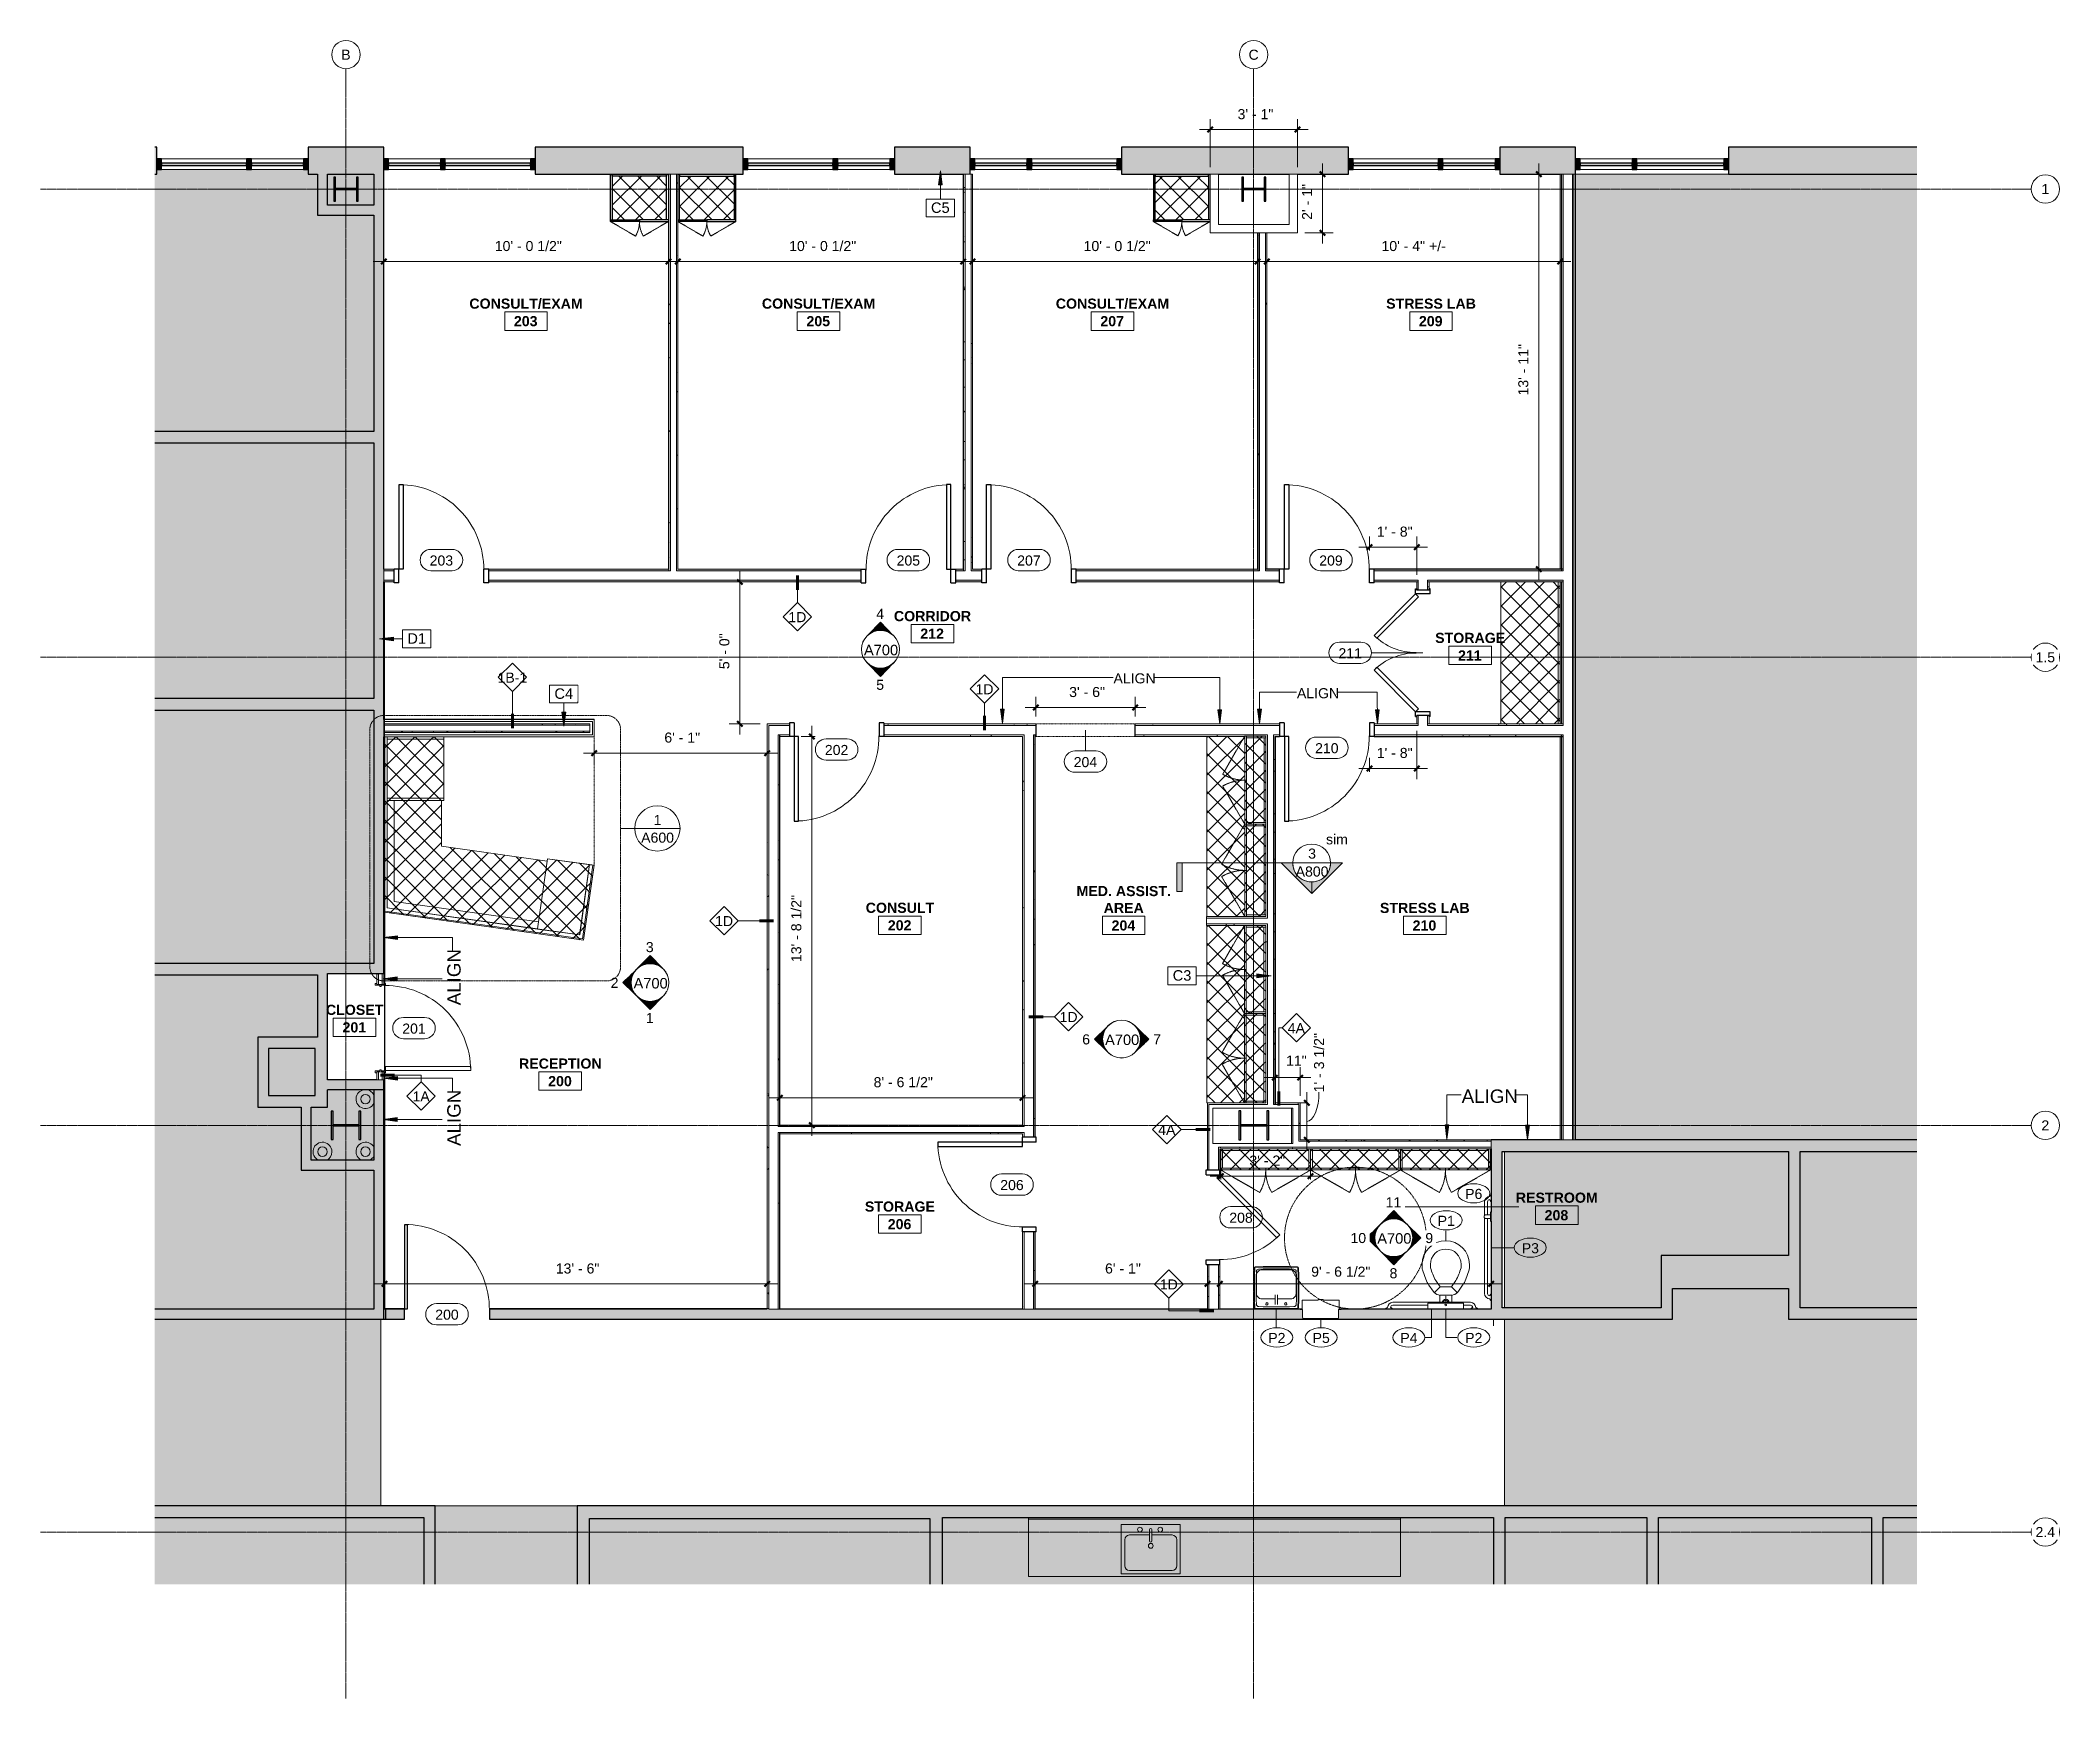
# Model space of a CAD drawing. Header units: inches. Extents: x 889 to 2667, y -546 to 1725.
# Drawn here: x 1813 to 2667, y 1024 to 1725 of the extents above.
import ezdxf

# ---------------------------------------------------------------- set-up
doc = ezdxf.new("R2010")
doc.units = ezdxf.units.IN
doc.header["$MEASUREMENT"] = 0
for name, pattern in [('Center 1_4_', [0.53125, 0.25, -0.09375, 0.09375, -0.09375]), ('Dash', [0.25, 0.125, -0.125]), ('Dash 1_32_', [0.0625, 0.03125, -0.03125]), ('Dash Dot 3_16_', [0.3125, 0.1875, -0.0625, 0, -0.0625]), ('Grid Line 1_2_', [0.875, 0.5, -0.125, 0.125, -0.125]), ('Hidden', [0.28125, 0.1875, -0.09375]), ('Overhead', [0.15625, 0.09375, -0.0625])]:
    doc.linetypes.add(name, pattern=pattern)
for name, color, linetype, lineweight in [('A-ANNO-DIMS', 211, 'Continuous', 9), ('A-ANNO-DIMS-48', 211, 'Continuous', 9), ('A-ANNO-KEYN', 231, 'Continuous', 9), ('A-ANNO-SYMB', 150, 'Continuous', 9), ('A-AREA-IDEN', 2, 'Continuous', 9), ('A-DETL', 90, 'Continuous', 9), ('A-DETL-GENF', 92, 'Continuous', 9), ('A-DETL-MEDM', 33, 'Continuous', 30), ('A-DOOR', 31, 'Continuous', 18), ('A-DOOR-FRAM', 31, 'Continuous', 30), ('A-DOOR-IDEN', 31, 'Continuous', 9), ('A-GLAZ-CURT', 52, 'Continuous', 18), ('A-GLAZ-CWMG', 51, 'Continuous', 18), ('A-WALL', 113, 'Continuous', 13), ('A-WALL-IDEN', 211, 'Continuous', 9), ('A-WALL-PATT', 111, 'Continuous', 18), ('As Built_dwg _4_', 8, 'Continuous', 9), ('G-ANNO-SYMB', 111, 'Continuous', 9), ('G-ANNO-TEXT', 231, 'Continuous', 9), ('I-FURN', 30, 'Continuous', 9), ('I-WALL', 2, 'Continuous', 18), ('P-SANR-FIXT', 6, 'Continuous', 9), ('P-SANR-FIXT-IDEN', 2, 'Continuous', 9), ('Q-CASE', 31, 'Continuous', 9), ('Q-CASE-HDLN', 31, 'Dash', 9), ('Q-SPCQ', 91, 'Continuous', 9), ('S-COLS', 52, 'Continuous', 18), ('S-GRID', 1, 'Continuous', 9), ('S-GRID-IDEN', 1, 'Continuous', 9)]:
    doc.layers.add(name, color=color, linetype=linetype, lineweight=lineweight)
doc.styles.add('Arial', font='arial.ttf', dxfattribs={"height": 4.425898})
doc.styles.add('Swis721 Lt BT_2', font='swissl.ttf', dxfattribs={"height": 4.257319})
doc.styles.add('Swis721 Lt BT_3', font='swissl.ttf', dxfattribs={"height": 5.676425})
doc.styles.add('Swis721 Lt BT_B', font='', dxfattribs={"height": 4.291988})
doc.styles.get('Swis721 Lt BT_B').set_extended_font_data('Swis721 Lt BT', bold=True)
doc.dimstyles.new('OTJ_-_3_32__Linear__1_2__Tolerance', dxfattribs={"dimscale": 12, "dimtxt": 4.5, "dimasz": 0.1875, "dimexe": 0.375, "dimexo": 0.25, "dimgap": 0.25, "dimtad": 1, "dimdec": 1, "dimrnd": 0.5, "dimzin": 3, "dimdsep": 46, "dimlunit": 4, "dimtxsty": 'Swis721 Lt BT_2', "dimblk1": 'OBLIQUE', "dimblk2": 'OBLIQUE', "dimsah": 1, "dimcen": 0.09, "dimdle": 0.375, "dimazin": 0, "dimtfac": 1, "dimtdec": 4, "dimtix": 1, "dimtmove": 0, "dimatfit": 3, "dimfxl": 1, "dimtvp": 1, "dimfrac": 2, "dimtolj": 1, "dimtzin": 0, "dimarcsym": 2})
doc.dimstyles.new('OTJ_-_3_32__Linear__1_2__Tolerance_1', dxfattribs={"dimscale": 12, "dimtxt": 4.5, "dimasz": 0.1875, "dimexe": 0.375, "dimexo": 0.25, "dimgap": 0.25, "dimtad": 1, "dimdec": 1, "dimrnd": 0.5, "dimzin": 3, "dimdsep": 46, "dimlunit": 4, "dimtxsty": 'Swis721 Lt BT_2', "dimblk1": 'OBLIQUE', "dimblk2": 'OBLIQUE', "dimsah": 1, "dimcen": 0.09, "dimdle": 0.375, "dimazin": 0, "dimtfac": 1, "dimtdec": 4, "dimtix": 1, "dimtmove": 2, "dimatfit": 3, "dimfxl": 1, "dimtvp": 1, "dimfrac": 2, "dimtolj": 1, "dimtzin": 0, "dimarcsym": 2})
doc.dimstyles.new('OTJ_-_3_32__Linear__1_2__Tolerance_2', dxfattribs={"dimscale": 12, "dimtxt": 4.5, "dimasz": 0.1875, "dimexe": 0.375, "dimexo": 0.25, "dimgap": 0.25, "dimtad": 1, "dimdec": 1, "dimrnd": 0.5, "dimzin": 3, "dimdsep": 46, "dimlunit": 4, "dimtxsty": 'Swis721 Lt BT_2', "dimblk1": 'OBLIQUE', "dimblk2": 'OBLIQUE', "dimsah": 1, "dimcen": 0.09, "dimdle": 0.375, "dimazin": 0, "dimtfac": 1, "dimtdec": 4, "dimtix": 1, "dimtmove": 1, "dimatfit": 3, "dimfxl": 1, "dimtvp": 1, "dimfrac": 2, "dimtolj": 1, "dimtzin": 0, "dimarcsym": 2})
pattern_1 = [(0, (2422.376, 0), (15.36, 3.84), [0.634, -10.886, 0.634, -10.886, -61.44]), (0, (2422.376, 0), (15.36, 3.84), [-23.04, 0.634, -22.406, 0.634, -10.886, -26.88]), (0, (2422.376, 0), (15.36, 3.84), [-57.6, 0.634, -7.046, 0.634, -18.566]), (120, (2428.136, 1.92), (-11.0055376, 11.38215), [0.634, -10.886, 0.634, -10.886, -61.44]), (120, (2428.136, 1.92), (-11.0055376, 11.38215), [-23.04, 0.634, -22.406, 0.634, -10.886, -26.88]), (120, (2428.136, 1.92), (-11.0055376, 11.38215), [-57.6, 0.634, -7.046, 0.634, -18.566]), (240, (2430.056, 9.6), (-4.3544624, -15.22215), [0.634, -10.886, 0.634, -10.886, -61.44]), (240, (2430.056, 9.6), (-4.3544624, -15.22215), [-23.04, 0.634, -22.406, 0.634, -10.886, -26.88]), (240, (2430.056, 9.6), (-4.3544624, -15.22215), [-57.6, 0.634, -7.046, 0.634, -18.566])]
pattern_2 = [(135, (3805.775, 91.187), (-4.006467, -4.006467), []), (225, (3805.775, 91.187), (4.006467, -4.006467), [])]
pattern_3 = [(225, (5332.538, 2083.166), (4.006467, -4.006467), []), (315, (5332.538, 2083.166), (4.006467, 4.006467), [])]
pattern_4 = [(135, (3855.033, 88.824), (-4.006467, -4.006467), []), (225, (3855.033, 88.824), (4.006467, -4.006467), [])]
pattern_5 = [(135, (3774.97, 88.949), (-4.006467, -4.006467), []), (225, (3774.97, 88.949), (4.006467, -4.006467), [])]
pattern_6 = [(135, (3737.72, 88.949), (-4.006467, -4.006467), []), (225, (3737.72, 88.949), (4.006467, -4.006467), [])]
pattern_7 = [(135, (3817.783, 88.824), (-4.006467, -4.006467), []), (225, (3817.783, 88.824), (4.006467, -4.006467), [])]
pattern_8 = [(45, (2534.684, -1258.523), (-4.006467, 4.006467), []), (135, (2534.684, -1258.523), (-4.006467, -4.006467), [])]
pattern_9 = [(45, (2496.684, -1258.523), (-4.006467, 4.006467), []), (135, (2496.684, -1258.523), (-4.006467, -4.006467), [])]
pattern_10 = [(45, (2458.684, -1258.523), (-4.006467, 4.006467), []), (135, (2458.684, -1258.523), (-4.006467, -4.006467), [])]
pattern_11 = [(135, (3870.963, -33.188), (-4.006467, -4.006467), []), (225, (3870.963, -33.188), (4.006467, -4.006467), [])]

msp = doc.modelspace()

# ---------------------------------------------------------------- texts
at = {"layer": 'A-ANNO-SYMB', "attachment_point": 2, "line_spacing_factor": 1.00667, "style": 'Swis721 Lt BT_2'}
for s, insert, char_height, width in [('1', (2073.86, 1397.31), 4.26, 3.78), ('A600', (2073.86, 1389.85), 4.257, 15.714)]:
    msp.add_mtext(s, dxfattribs=dict(at, insert=insert, char_height=char_height, width=width))
at = {"layer": 'A-AREA-IDEN', "char_height": 4.292, "attachment_point": 2, "line_spacing_factor": 0.998538, "style": 'Swis721 Lt BT_B'}
for s, insert, width in [('CONSULT/EXAM', (2018.23, 1615.73), 53.514), ('CONSULT/EXAM', (2141.96, 1615.73), 53.514), ('CONSULT/EXAM', (2266.27, 1615.73), 53.514), ('STRESS LAB', (2401, 1615.73), 40.716), ('203', (2018.09, 1608.32), 11.502), ('205', (2141.82, 1608.32), 11.502), ('207', (2266.13, 1608.32), 11.502), ('209', (2400.86, 1608.32), 11.502), ('212', (2189.98, 1476.15), 11.502), ('STORAGE', (2417.56, 1474.35), 32.508), ('211', (2417.42, 1466.93), 11.502), ('MED. ASSIST.\\PAREA', (2271.02, 1367.28), 44.172), ('CONSULT', (2176.38, 1360.2), 32.562), ('STRESS LAB', (2398.36, 1360.14), 40.716), ('202', (2176.24, 1352.78), 11.502), ('204', (2270.88, 1352.72), 11.502), ('210', (2398.22, 1352.72), 11.502), ('CLOSET', (1945.74, 1317.05), 26.838), ('201', (1945.6, 1309.63), 11.502), ('RECEPTION', (2032.73, 1294.31), 38.88), ('200', (2032.58, 1286.89), 11.502), ('STORAGE', (2176.36, 1233.83), 32.508), ('RESTROOM', (2454.18, 1237.59), 38.61), ('208', (2454.04, 1230.18), 11.502), ('206', (2176.21, 1226.41), 11.502)]:
    msp.add_mtext(s, dxfattribs=dict(at, insert=insert, width=width))
at = {"layer": 'A-DOOR-IDEN', "char_height": 4.257, "width": 11.34, "attachment_point": 2, "line_spacing_factor": 1.00667, "style": 'Swis721 Lt BT_2'}
for s, insert in [('203', (1982.42, 1507.06)), ('205', (2179.92, 1507.06)), ('207', (2230.92, 1507.06)), ('209', (2358.67, 1507.06)), ('211', (2366.79, 1467.84)), ('202', (2149.57, 1426.93)), ('210', (2356.92, 1427.68)), ('204', (2254.82, 1421.81)), ('201', (1970.83, 1309.09)), ('206', (2223.75, 1242.91)), ('208', (2320.63, 1229.09)), ('200', (1984.79, 1188.09))]:
    msp.add_mtext(s, dxfattribs=dict(at, insert=insert))
at = {"layer": 'A-WALL-IDEN', "char_height": 4.257, "attachment_point": 2, "line_spacing_factor": 1.00667, "style": 'Swis721 Lt BT_2'}
for s, insert, width in [('1D', (2132.97, 1483.11), 8.748), ('1B-1', (2012.45, 1457.54), 14.418), ('1D', (2212.12, 1452.62), 8.748), ('1D', (2101.98, 1354.54), 8.748), ('1D', (2247.7, 1313.97), 8.748), ('4A', (2344.04, 1309.28), 8.154), ('1A', (1973.84, 1280.38), 8.154), ('4A', (2289.23, 1266.25), 8.154), ('1D', (2290.09, 1200.87), 8.748)]:
    msp.add_mtext(s, dxfattribs=dict(at, insert=insert, width=width))
at = {"layer": 'G-ANNO-SYMB', "line_spacing_factor": 1.00667, "style": 'Swis721 Lt BT_2'}
for s, insert, char_height, width, attachment_point in [('sim', (2356.58, 1389.13), 4.257, 10.908, 1), ('A800', (2350.68, 1375.52), 4.257, 15.714, 2), ('3', (2350.68, 1383.11), 4.26, 3.78, 2)]:
    msp.add_mtext(s, dxfattribs=dict(at, insert=insert, char_height=char_height, width=width, attachment_point=attachment_point))
at = {"layer": 'G-ANNO-TEXT', "color": 7, "attachment_point": 1, "line_spacing_factor": 1.00667}
for insert, char_height, width, style in [((2266.69, 1457.22), 4.257, 20.142, 'Swis721 Lt BT_2'), ((2344.29, 1450.95), 4.257, 20.142, 'Swis721 Lt BT_2'), ((2413.95, 1281.21), 5.676, 26.856, 'Swis721 Lt BT_3')]:
    msp.add_mtext('ALIGN', dxfattribs=dict(at, insert=insert, char_height=char_height, width=width, style=style))
at = {"layer": 'G-ANNO-TEXT', "color": 7, "char_height": 5.676, "width": 26.856, "attachment_point": 1, "rotation": 90, "line_spacing_factor": 1.00667, "style": 'Swis721 Lt BT_3'}
for insert in [(1984.9, 1316.82), (1984.9, 1257.32)]:
    msp.add_mtext('ALIGN', dxfattribs=dict(at, insert=insert))
at = {"layer": 'P-SANR-FIXT-IDEN', "char_height": 4.257, "width": 8.1, "attachment_point": 2, "line_spacing_factor": 1.00667, "style": 'Swis721 Lt BT_2'}
for s, insert in [('P6', (2419.07, 1239.17)), ('P3', (2443.01, 1216.2)), ('P2', (2335.79, 1178.24)), ('P5', (2354.54, 1178.24)), ('P4', (2391.65, 1178.24)), ('P2', (2419.07, 1178.24))]:
    msp.add_mtext(s, dxfattribs=dict(at, insert=insert))

# ---------------------------------------------------------------- blocks, each defined once
blk = doc.blocks.new('As Built_dwg _4__Case - Ctr - Straight - 24_ D x 30_ H-2936817-WORKING LEVEL 2-4852842-FIRST FLOOR CONSTRUCTION')
at = {"layer": 'Q-CASE', "color": 55, "lineweight": 18}
blk.add_line((110.02, -0.75), (-47.26, -0.75), dxfattribs=at)
at = {"layer": 'Q-CASE', "color": 55, "lineweight": 18, "flags": 128}
blk.add_lwpolyline([(-47.26, 0), (-47.26, -25), (110.02, -25), (110.02, 0)], dxfattribs=at)
blk = doc.blocks.new('As Built_dwg _4__Sink - Countertop - Drop In1 - 18_ x 36_ - Break-2997741-WORKING LEVEL 2-4852860-FIRST FLOOR CONSTRUCTION')
at = {"layer": 'P-SANR-FIXT', "color": 55, "lineweight": 18}
for p, q in [((-10.38, 2.59), (-10.38, -8.41)), ((0.12, 4.59), (-8.38, 4.59)), ((0.12, 6.84), (0.12, 2.09)), ((1.12, 6.84), (1.12, 2.09)), ((9.62, 4.59), (1.12, 4.59)), ((11.62, -8.41), (11.62, 2.59)), ((-8.38, -10.41), (9.62, -10.41))]:
    blk.add_line(p, q, dxfattribs=at)
at = {"layer": 'P-SANR-FIXT', "color": 55, "lineweight": 18, "flags": 128}
blk.add_lwpolyline([(13.12, 9.09), (-11.88, 9.09), (-11.88, -11.91), (13.12, -11.91)], close=True, dxfattribs=at)
at = {"layer": 'P-SANR-FIXT', "color": 55, "lineweight": 18}
for centre, radius, start, end in [((-8.38, 2.59), 2, 90, 180), ((-3.94, 6.84), 1, 360, 180), ((-3.94, 6.84), 1, 180, 360), ((0.62, 0), 1, 360, 180), ((0.62, 0), 1, 180, 360), ((0.62, 6.84), 0.5, 360, 180), ((0.62, 2.09), 0.5, 180, 360), ((4.62, 6.84), 1, 360, 180), ((4.62, 6.84), 1, 180, 360), ((9.62, 2.59), 2, 360, 90), ((-8.38, -8.41), 2, 180, 270), ((9.62, -8.41), 2, 270, 0)]:
    blk.add_arc(centre, radius, start, end, dxfattribs=at)
blk = doc.blocks.new('As Built_dwg _4_-4822861-FIRST FLOOR CONSTRUCTION')
for name, p in [('As Built_dwg _4__Case - Ctr - Straight - 24_ D x 30_ H-2936817-WORKING LEVEL 2-4852842-FIRST FLOOR CONSTRUCTION', (-144.33, 1100.16)), ('As Built_dwg _4__Sink - Countertop - Drop In1 - 18_ x 36_ - Break-2997741-WORKING LEVEL 2-4852860-FIRST FLOOR CONSTRUCTION', (-140.55, 1088.19))]:
    blk.add_blockref(name, p)
blk = doc.blocks.new('System Panel - Glazed-4776486-FIRST FLOOR CONSTRUCTION')
at = {"layer": 'A-GLAZ-CURT'}
blk.add_hatch(color=250, dxfattribs=at).paths.add_polyline_path([(11.01, -0.5), (11.01, 0.5), (-11.01, 0.5), (-11.01, -0.5)], flags=0)
at = {"layer": 'A-GLAZ-CURT', "color": 135, "lineweight": 30}
for p, q in [((11.01, 0.5), (-11.01, 0.5)), ((-11.01, 0.5), (-11.01, -0.5)), ((11.01, -0.5), (11.01, 0.5)), ((-11.01, -0.5), (11.01, -0.5))]:
    blk.add_line(p, q, dxfattribs=at)
blk = doc.blocks.new('System Panel - Glazed-4776487-FIRST FLOOR CONSTRUCTION')
at = {"layer": 'A-GLAZ-CURT'}
blk.add_hatch(color=250, dxfattribs=at).paths.add_polyline_path([(17.99, -0.5), (17.99, 0.5), (-17.99, 0.5), (-17.99, -0.5)], flags=0)
at = {"layer": 'A-GLAZ-CURT', "color": 135, "lineweight": 30}
for p, q in [((17.99, 0.5), (-17.99, 0.5)), ((-17.99, 0.5), (-17.99, -0.5)), ((17.99, -0.5), (17.99, 0.5)), ((-17.99, -0.5), (17.99, -0.5))]:
    blk.add_line(p, q, dxfattribs=at)
blk = doc.blocks.new('Rectangular Mullion - 2_ x 4_5_ rectangular-4776488-FIRST FLOOR CONSTRUCTION')
at = {"layer": 'A-GLAZ-CWMG'}
blk.add_hatch(color=250, dxfattribs=at).paths.add_polyline_path([(-2, 2.25), (-2, -2.25), (0, -2.25), (0, 2.25)], flags=0)
at = {"layer": 'A-GLAZ-CWMG', "color": 135, "lineweight": 30}
for p, q in [((0, 2.25), (-2, 2.25)), ((-2, 2.25), (-2, -2.25)), ((0, -2.25), (0, 2.25)), ((-2, -2.25), (0, -2.25))]:
    blk.add_line(p, q, dxfattribs=at)
blk = doc.blocks.new('Rectangular Mullion - 2_ x 4_5_ rectangular-4776489-FIRST FLOOR CONSTRUCTION')
at = {"layer": 'A-GLAZ-CWMG'}
blk.add_hatch(color=250, dxfattribs=at).paths.add_polyline_path([(0, 2.25), (0, -2.25), (-2, -2.25), (-2, 2.25)], flags=0)
at = {"layer": 'A-GLAZ-CWMG', "color": 135, "lineweight": 30}
for p, q in [((-2, 2.25), (0, 2.25)), ((-2, -2.25), (-2, 2.25)), ((0, 2.25), (0, -2.25)), ((0, -2.25), (-2, -2.25))]:
    blk.add_line(p, q, dxfattribs=at)
blk = doc.blocks.new('Rectangular Mullion - 2_ x 4_5_ rectangular-4530477-FIRST FLOOR CONSTRUCTION')
at = {"layer": 'A-GLAZ-CWMG', "color": 55}
for p, q in [((-440.28, 1674.79), (-462.31, 1674.79)), ((-440.28, 1670.29), (-462.31, 1670.29))]:
    blk.add_line(p, q, dxfattribs=at)
blk = doc.blocks.new('Rectangular Mullion - 2_ x 4_5_ rectangular-4776485-FIRST FLOOR CONSTRUCTION')
at = {"layer": 'A-GLAZ-CWMG'}
blk.add_hatch(color=250, dxfattribs=at).paths.add_polyline_path([(-1, 2.25), (1, 2.25), (1, -2.25), (-1, -2.25), (-1, 0.5)], flags=0)
at = {"layer": 'A-GLAZ-CWMG', "color": 135, "lineweight": 30}
for p, q in [((-1, 2.25), (1, 2.25)), ((-1, -2.25), (-1, 2.25)), ((1, 2.25), (1, -2.25)), ((1, -2.25), (-1, -2.25))]:
    blk.add_line(p, q, dxfattribs=at)
blk = doc.blocks.new('Rectangular Mullion - 2_ x 4_5_ rectangular-4530407-FIRST FLOOR CONSTRUCTION')
at = {"layer": 'A-GLAZ-CWMG', "color": 55}
for p, q in [((-402.31, 1674.79), (-438.28, 1674.79)), ((-402.31, 1670.29), (-438.28, 1670.29))]:
    blk.add_line(p, q, dxfattribs=at)
blk = doc.blocks.new('System Panel - Glazed-4776491-FIRST FLOOR CONSTRUCTION')
at = {"layer": 'A-GLAZ-CURT'}
blk.add_hatch(color=250, dxfattribs=at).paths.add_polyline_path([(-11.01, 0.5), (-11.01, -0.5), (11.01, -0.5), (11.01, 0.5)], flags=0)
at = {"layer": 'A-GLAZ-CURT', "color": 135, "lineweight": 30}
for p, q in [((11.01, 0.5), (-11.01, 0.5)), ((-11.01, 0.5), (-11.01, -0.5)), ((11.01, -0.5), (11.01, 0.5)), ((-11.01, -0.5), (11.01, -0.5))]:
    blk.add_line(p, q, dxfattribs=at)
blk = doc.blocks.new('System Panel - Glazed-4776492-FIRST FLOOR CONSTRUCTION')
at = {"layer": 'A-GLAZ-CURT'}
blk.add_hatch(color=250, dxfattribs=at).paths.add_polyline_path([(-10.61, 0.5), (-17.99, 0.5), (-17.99, -0.5), (17.99, -0.5), (17.99, 0.5)], flags=0)
at = {"layer": 'A-GLAZ-CURT', "color": 135, "lineweight": 30}
for p, q in [((17.99, 0.5), (-17.99, 0.5)), ((-17.99, 0.5), (-17.99, -0.5)), ((17.99, -0.5), (17.99, 0.5)), ((-17.99, -0.5), (17.99, -0.5))]:
    blk.add_line(p, q, dxfattribs=at)
blk = doc.blocks.new('Rectangular Mullion - 2_ x 4_5_ rectangular-4776493-FIRST FLOOR CONSTRUCTION')
at = {"layer": 'A-GLAZ-CWMG'}
blk.add_hatch(color=250, dxfattribs=at).paths.add_polyline_path([(0, -2.25), (0, 2.25), (-2, 2.25), (-2, -2.25)], flags=0)
at = {"layer": 'A-GLAZ-CWMG', "color": 135, "lineweight": 30}
for p, q in [((0, 2.25), (-2, 2.25)), ((-2, 2.25), (-2, -2.25)), ((0, -2.25), (0, 2.25)), ((-2, -2.25), (0, -2.25))]:
    blk.add_line(p, q, dxfattribs=at)
blk = doc.blocks.new('Rectangular Mullion - 2_ x 4_5_ rectangular-4776494-FIRST FLOOR CONSTRUCTION')
at = {"layer": 'A-GLAZ-CWMG'}
blk.add_hatch(color=250, dxfattribs=at).paths.add_polyline_path([(-2, -2.25), (-2, 2.25), (0, 2.25), (0, -2.25)], flags=0)
at = {"layer": 'A-GLAZ-CWMG', "color": 135, "lineweight": 30}
for p, q in [((-2, 2.25), (0, 2.25)), ((-2, -2.25), (-2, 2.25)), ((0, 2.25), (0, -2.25)), ((0, -2.25), (-2, -2.25))]:
    blk.add_line(p, q, dxfattribs=at)
blk = doc.blocks.new('Rectangular Mullion - 2_ x 4_5_ rectangular-4530554-FIRST FLOOR CONSTRUCTION')
at = {"layer": 'A-GLAZ-CWMG', "color": 55}
for p, q in [((-272.34, 1674.79), (-250.31, 1674.79)), ((-272.34, 1670.29), (-250.31, 1670.29))]:
    blk.add_line(p, q, dxfattribs=at)
blk = doc.blocks.new('Rectangular Mullion - 2_ x 4_5_ rectangular-4776490-FIRST FLOOR CONSTRUCTION')
at = {"layer": 'A-GLAZ-CWMG'}
blk.add_hatch(color=250, dxfattribs=at).paths.add_polyline_path([(-1, -2.25), (-1, 2.25), (1, 2.25), (1, -2.25)], flags=0)
at = {"layer": 'A-GLAZ-CWMG', "color": 135, "lineweight": 30}
for p, q in [((-1, 2.25), (1, 2.25)), ((-1, -2.25), (-1, 2.25)), ((1, 2.25), (1, -2.25)), ((1, -2.25), (-1, -2.25))]:
    blk.add_line(p, q, dxfattribs=at)
blk = doc.blocks.new('Rectangular Mullion - 2_ x 4_5_ rectangular-4530556-FIRST FLOOR CONSTRUCTION')
at = {"layer": 'A-GLAZ-CWMG', "color": 55}
for p, q in [((-310.31, 1674.79), (-274.34, 1674.79)), ((-310.31, 1670.29), (-274.34, 1670.29))]:
    blk.add_line(p, q, dxfattribs=at)
blk = doc.blocks.new('System Panel - Glazed-V1-FIRST FLOOR CONSTRUCTION')
at = {"layer": 'A-GLAZ-CURT'}
blk.add_hatch(color=250, dxfattribs=at).paths.add_polyline_path([(11.01, -0.5), (11.01, 0.5), (-11.01, 0.5), (-11.01, -0.5)], flags=0)
at = {"layer": 'A-GLAZ-CURT', "color": 135, "lineweight": 30}
for p, q in [((11.01, 0.5), (-11.01, 0.5)), ((-11.01, 0.5), (-11.01, -0.5)), ((11.01, -0.5), (11.01, 0.5)), ((-11.01, -0.5), (11.01, -0.5))]:
    blk.add_line(p, q, dxfattribs=at)
blk = doc.blocks.new('System Panel - Glazed-4776495-FIRST FLOOR CONSTRUCTION')
at = {"layer": 'A-GLAZ-CURT'}
blk.add_hatch(color=250, dxfattribs=at).paths.add_polyline_path([(18.35, -0.5), (18.35, 0.5), (-18.35, 0.5), (-18.35, -0.5)], flags=0)
at = {"layer": 'A-GLAZ-CURT', "color": 135, "lineweight": 30}
for p, q in [((18.35, 0.5), (-18.35, 0.5)), ((-18.35, 0.5), (-18.35, -0.5)), ((18.35, -0.5), (18.35, 0.5)), ((-18.35, -0.5), (18.35, -0.5))]:
    blk.add_line(p, q, dxfattribs=at)
blk = doc.blocks.new('Rectangular Mullion - 2_ x 4_5_ rectangular-4552106-FIRST FLOOR CONSTRUCTION')
at = {"layer": 'A-GLAZ-CWMG', "color": 55}
for p, q in [((102.41, 1674.79), (65.72, 1674.79)), ((102.41, 1670.29), (65.72, 1670.29))]:
    blk.add_line(p, q, dxfattribs=at)
blk = doc.blocks.new('W-Wide Flange-Column - W12X87 2-4626827-FIRST FLOOR CONSTRUCTION')
at = {"layer": 'S-COLS'}
blk.add_hatch(color=250, dxfattribs=at).paths.add_polyline_path([(-6.11, -5.54), (-6.11, -6.35), (6.11, -6.35), (6.11, -5.54), (0.26, -5.54), (0.26, 5.54), (6.11, 5.54), (6.11, 6.35), (-6.11, 6.35), (-6.11, 5.54), (-0.26, 5.54), (-0.26, -5.54)], flags=0)
at = {"layer": 'S-COLS', "color": 135, "lineweight": 30}
for p, q in [((6.11, 6.35), (-6.11, 6.35)), ((-6.11, 6.35), (-6.11, 5.54)), ((-6.11, 5.54), (-0.26, 5.54)), ((-0.26, 5.54), (-0.26, -5.54)), ((0.26, -5.54), (0.26, 5.54)), ((0.26, 5.54), (6.11, 5.54)), ((6.11, 5.54), (6.11, 6.35)), ((-0.26, -5.54), (-6.11, -5.54)), ((-6.11, -5.54), (-6.11, -6.35)), ((-6.11, -6.35), (6.11, -6.35)), ((6.11, -5.54), (0.26, -5.54)), ((6.11, -6.35), (6.11, -5.54))]:
    blk.add_line(p, q, dxfattribs=at)
blk = doc.blocks.new('W-Wide Flange-Column - W10X60-4625964-FIRST FLOOR CONSTRUCTION')
at = {"layer": 'S-COLS'}
blk.add_hatch(color=250, dxfattribs=at).paths.add_polyline_path([(-5.05, -4.88), (-5.05, -5.1), (5.05, -5.1), (5.05, -4.42), (0.21, -4.42), (0.21, 4.42), (5.05, 4.42), (5.05, 5.1), (-5.05, 5.1), (-5.05, 4.42), (-0.21, 4.42), (-0.21, -4.42), (-5.05, -4.42), (-5.05, -4.5)], flags=0)
at = {"layer": 'S-COLS', "color": 135, "lineweight": 30}
for p, q in [((5.05, 5.1), (-5.05, 5.1)), ((-5.05, 5.1), (-5.05, 4.42)), ((-5.05, 4.42), (-0.21, 4.42)), ((-0.21, 4.42), (-0.21, -4.42)), ((0.21, -4.42), (0.21, 4.42)), ((0.21, 4.42), (5.05, 4.42)), ((5.05, 4.42), (5.05, 5.1)), ((-0.21, -4.42), (-5.05, -4.42)), ((-5.05, -4.42), (-5.05, -5.1)), ((-5.05, -5.1), (5.05, -5.1)), ((5.05, -4.42), (0.21, -4.42)), ((5.05, -5.1), (5.05, -4.42))]:
    blk.add_line(p, q, dxfattribs=at)
blk = doc.blocks.new('Single Flush - OTJ_SOLIDFLUSH_ALUM-4815210-FIRST FLOOR CONSTRUCTION')
at = {"layer": 'A-DOOR', "lineweight": 30}
for p, q in [((16.15625, -2.6875), (17.90625, -2.6875)), ((16.15625, -38.5), (16.15625, -2.6875)), ((17.90625, -2.6875), (17.90625, -38.5)), ((17.90625, -38.5), (16.15625, -38.5))]:
    blk.add_line(p, q, dxfattribs=at)
at = {"layer": 'A-DOOR', "lineweight": 9}
blk.add_arc((17.90625, -2.6875), 35.8125, 179.5, 270, dxfattribs=at)
at = {"layer": 'A-DOOR-FRAM'}
for p, q in [((-20, 3.0625), (-20, -2.6875)), ((-20, 3.0625), (-18, 3.0625)), ((-18, 3.0625), (-18, -2.6875)), ((18.000004, 3.0625), (18.000004, -2.6875)), ((18.000004, 3.0625), (20.000004, 3.0625)), ((20.000004, 3.0625), (20.000004, -2.6875)), ((-20, -2.6875), (-18, -2.6875)), ((18.000004, -2.6875), (20.000004, -2.6875))]:
    blk.add_line(p, q, dxfattribs=at)
blk = doc.blocks.new('C-Counter Top - ADJ HEIGHT 2-4830192-FIRST FLOOR CONSTRUCTION')
at = {"layer": 'Q-CASE'}
h = blk.add_hatch(dxfattribs=at)
h.set_pattern_fill('FP_3', color=256, style=0, pattern_type=2)
h.set_pattern_definition(pattern_2)
h.paths.add_polyline_path([(107.86, 0), (32.8, 0), (32.8, -0.13), (107.86, -0.13)], flags=0)
h = blk.add_hatch(dxfattribs=at)
h.set_pattern_fill('FP_3', color=256, style=0, pattern_type=2)
h.set_pattern_definition(pattern_2)
h.paths.add_polyline_path([(107.86, -24.75), (107.86, -9.13), (32.8, -9.13), (32.8, -25), (107.86, -25)], flags=0)
h.paths.add_polyline_path([(29.05, -9), (-47.14, -9), (-47.14, -25), (29.05, -25)], flags=0)
for p, q in [((-47.14, -25), (29.05, -25)), ((32.8, -25), (107.86, -25)), ((107.86, -25), (107.86, -24.75))]:
    blk.add_line(p, q, dxfattribs=at)
blk = doc.blocks.new('Door-Opening - 42_ x 80_-4757037-FIRST FLOOR CONSTRUCTION')
at = {"layer": 'A-DETL-GENF', "linetype": 'Overhead'}
for p, q in [((20.68, 2.69), (-21.32, 2.69)), ((-21.32, -2.69), (20.68, -2.69))]:
    blk.add_line(p, q, dxfattribs=at)
at = {"layer": 'A-DETL-MEDM'}
for p, q in [((-21.32, 2.69), (-21.32, -2.69)), ((20.68, -2.69), (20.68, 2.69))]:
    blk.add_line(p, q, dxfattribs=at)
blk = doc.blocks.new('CW Cupbd - 80_h x 24_d - 2 Doors - 4 shelves-4650539-FIRST FLOOR CONSTRUCTION')
at = {"layer": 'Q-CASE'}
h = blk.add_hatch(dxfattribs=at)
h.set_pattern_fill('FP_4', color=256, style=0, pattern_type=2)
h.set_pattern_definition([(45, (2764.309, -1670.648), (-4.006467, 4.006467), []), (135, (2764.309, -1670.648), (-4.006467, -4.006467), [])])
h.paths.add_polyline_path([(2.75, -21.61), (25.75, -21.61), (25.75, -3.11), (2.75, -3.11)], flags=0)
at = {"layer": 'Q-CASE', "lineweight": 30}
for p, q in [((2.75, -21.61), (2.75, -2.36)), ((2.75, -2.36), (2.75, -3.11)), ((2.75, -3.11), (25.75, -3.11)), ((25.75, -2.36), (25.75, -21.61)), ((25.75, -3.11), (25.75, -2.36)), ((26.5, -21.61), (26.5, -2.36)), ((2, -21.61), (14.25, -21.61)), ((14.25, -22.36), (2, -22.36)), ((14.25, -21.61), (14.25, -22.36)), ((26.5, -21.61), (14.25, -21.61)), ((14.25, -21.61), (14.25, -22.36)), ((14.25, -22.36), (26.5, -22.36)), ((26.5, -22.36), (26.5, -21.61))]:
    blk.add_line(p, q, dxfattribs=at)
at = {"layer": 'Q-CASE', "linetype": 'Hidden'}
for p, q in [((2, -22.36), (12.6, -28.49)), ((26.5, -22.36), (15.89, -28.49))]:
    blk.add_line(p, q, dxfattribs=at)
for centre, start, end in [((2, -22.36), 330, 0.5), ((26.5, -22.36), 179.5, 210)]:
    blk.add_arc(centre, 12.25, start, end, dxfattribs=at)
blk = doc.blocks.new('Single Flush - OTJ_SOLIDFLUSH_ALUM-4815211-FIRST FLOOR CONSTRUCTION')
at = {"layer": 'A-DOOR', "lineweight": 30}
for p, q in [((16.15625, 38.5), (16.15625, 2.6875)), ((17.90625, 38.5), (16.15625, 38.5)), ((17.90625, 2.6875), (17.90625, 38.5)), ((16.15625, 2.6875), (17.90625, 2.6875))]:
    blk.add_line(p, q, dxfattribs=at)
at = {"layer": 'A-DOOR', "lineweight": 9}
blk.add_arc((17.90625, 2.6875), 35.8125, 90, 180.5, dxfattribs=at)
at = {"layer": 'A-DOOR-FRAM'}
for p, q in [((-20, -3.0625), (-20, 2.6875)), ((-20, 2.6875), (-18, 2.6875)), ((-18, -3.0625), (-18, 2.6875)), ((18.000004, -3.0625), (18.000004, 2.6875)), ((18.000004, 2.6875), (20.000004, 2.6875)), ((20.000004, -3.0625), (20.000004, 2.6875)), ((-20, -3.0625), (-18, -3.0625)), ((18.000004, -3.0625), (20.000004, -3.0625))]:
    blk.add_line(p, q, dxfattribs=at)
blk = doc.blocks.new('CW Cupbd - 80_h x 24_d - 2 Doors - 4 shelves-4650631-FIRST FLOOR CONSTRUCTION')
at = {"layer": 'Q-CASE'}
h = blk.add_hatch(dxfattribs=at)
h.set_pattern_fill('FP_5', color=256, style=0, pattern_type=2)
h.set_pattern_definition([(225, (2080.435, 1670.648), (4.006467, -4.006467), []), (315, (2080.435, 1670.648), (4.006467, 4.006467), [])])
h.paths.add_polyline_path([(14.25, 21.61), (2.75, 21.61), (2.75, 3.11), (25.75, 3.11), (25.75, 21.61)], flags=0)
at = {"layer": 'Q-CASE', "linetype": 'Hidden'}
for p, q in [((2, 22.36), (12.6, 28.49)), ((26.5, 22.36), (15.89, 28.49))]:
    blk.add_line(p, q, dxfattribs=at)
at = {"layer": 'Q-CASE', "lineweight": 30}
for p, q in [((14.25, 22.36), (2, 22.36)), ((2, 21.61), (14.25, 21.61)), ((2.75, 21.61), (2.75, 2.36)), ((14.25, 21.61), (14.25, 22.36)), ((14.25, 21.61), (14.25, 22.36)), ((14.25, 22.36), (26.5, 22.36)), ((26.5, 21.61), (14.25, 21.61)), ((25.75, 2.36), (25.75, 21.61)), ((26.5, 22.36), (26.5, 21.61)), ((26.5, 21.61), (26.5, 2.36)), ((2.75, 3.11), (25.75, 3.11)), ((2.75, 2.36), (2.75, 3.11)), ((25.75, 3.11), (25.75, 2.36))]:
    blk.add_line(p, q, dxfattribs=at)
at = {"layer": 'Q-CASE', "linetype": 'Hidden'}
for centre, start, end in [((2, 22.36), 359.5, 30), ((26.5, 22.36), 150, 180.5)]:
    blk.add_arc(centre, 12.25, start, end, dxfattribs=at)
blk = doc.blocks.new('Single Flush - OTJ_SOLIDFLUSH_ALUM-4831629-FIRST FLOOR CONSTRUCTION')
at = {"layer": 'A-DOOR', "lineweight": 30}
for p, q in [((-8.65, -26.71), (16.67, -1.39)), ((17.91, -2.62), (-7.42, -27.95)), ((16.67, -1.39), (17.91, -2.62)), ((-7.42, -27.95), (-8.65, -26.71))]:
    blk.add_line(p, q, dxfattribs=at)
at = {"layer": 'A-DOOR', "lineweight": 9}
blk.add_arc((17.91, -2.62), 35.81, 179.5, 225, dxfattribs=at)
at = {"layer": 'A-DOOR-FRAM'}
for p, q in [((-20, 3.12), (-20, -2.62)), ((-20, 3.12), (-18, 3.12)), ((-18, 3.12), (-18, -2.62)), ((18, 3.12), (18, -2.62)), ((18, 3.12), (20, 3.12)), ((20, 3.12), (20, -2.62)), ((-20, -2.62), (-18, -2.62)), ((18, -2.62), (20, -2.62))]:
    blk.add_line(p, q, dxfattribs=at)
blk = doc.blocks.new('Reception Desk - Reception Desk-4692453-FIRST FLOOR CONSTRUCTION')
at = {"layer": 'Q-CASE'}
h = blk.add_hatch(dxfattribs=at)
h.set_pattern_fill('FP_6', color=256, style=0, pattern_type=2)
h.set_pattern_definition(pattern_3)
h.paths.add_polyline_path([(3289.97, 738.81), (3285.52, 707.13), (3286.01, 707.06), (3290.4, 738.25), (3374.1, 726.48), (3374.1, 652.75), (3374.22, 652.75), (3374.22, 726.97), (3290.4, 738.75)], flags=0)
h.paths.add_polyline_path([(3350.2, 653.76), (3349.1, 653.76), (3349.12, 652.75), (3373.1, 652.76), (3373.1, 653.76), (3354.92, 653.76)], flags=0)
h = blk.add_hatch(dxfattribs=at)
h.set_pattern_fill('FP_6', color=256, style=0, pattern_type=2)
h.set_pattern_definition(pattern_3)
h.paths.add_polyline_path([(3290.4, 738.25), (3286.01, 707.06), (3287.5, 706.86), (3291.68, 736.61), (3373.1, 725.17), (3373.1, 652.75), (3374.1, 652.75), (3374.1, 726.49), (3291.62, 738.08)], flags=0)
h = blk.add_hatch(dxfattribs=at)
h.set_pattern_fill('FP_6', color=256, style=0, pattern_type=2)
h.set_pattern_definition(pattern_3)
h.paths.add_polyline_path([(3291.68, 736.61), (3287.5, 706.85), (3305.26, 704.35), (3309.44, 734.12), (3304.2, 734.86)], flags=0)
h.paths.add_polyline_path([(3373.03, 679.72), (3349.1, 679.72), (3349.1, 653.76), (3373.1, 653.76), (3373.1, 679.72)], flags=0)
h = blk.add_hatch(dxfattribs=at)
h.set_pattern_fill('FP_6', color=256, style=0, pattern_type=2)
h.set_pattern_definition(pattern_3)
h.paths.add_polyline_path([(3309.02, 731.1), (3305.4, 705.35), (3350.1, 699.07), (3350.1, 679.72), (3370.1, 679.72), (3370.1, 722.51), (3309.43, 731.04)], flags=0)
h = blk.add_hatch(dxfattribs=at)
h.set_pattern_fill('FP_6', color=256, style=0, pattern_type=2)
h.set_pattern_definition(pattern_3)
h.paths.add_polyline_path([(3309.43, 734.07), (3309.02, 731.1), (3370.1, 722.51), (3370.1, 679.72), (3373.1, 679.72), (3373.1, 725.12), (3309.44, 734.07)], flags=0)
for p, q in [((3289.97, 738.81), (3285.52, 707.13)), ((3285.52, 707.13), (3289.97, 738.81)), ((3289.97, 738.81), (3285.52, 707.13)), ((3285.52, 707.13), (3289.97, 738.81)), ((3290.4, 738.25), (3286.01, 707.06)), ((3286.01, 707.06), (3290.4, 738.25)), ((3287.43, 706.86), (3291.62, 736.62)), ((3291.62, 736.62), (3287.43, 706.86)), ((3287.5, 706.85), (3291.68, 736.61)), ((3291.68, 736.61), (3287.5, 706.85)), ((3374.22, 726.97), (3289.97, 738.81)), ((3289.97, 738.81), (3374.1, 726.99)), ((3374.22, 726.97), (3289.97, 738.81)), ((3289.97, 738.81), (3374.22, 726.97)), ((3374.1, 726.49), (3290.4, 738.25)), ((3290.4, 738.25), (3374.1, 726.49)), ((3291.62, 736.62), (3309.44, 734.12)), ((3373.1, 725.17), (3291.62, 736.62)), ((3291.68, 736.61), (3373.1, 725.17)), ((3373.1, 725.17), (3291.68, 736.61)), ((3305.26, 704.35), (3309.02, 731.1)), ((3309.02, 731.1), (3305.26, 704.35)), ((3305.4, 705.35), (3309.02, 731.1)), ((3309.02, 731.1), (3305.4, 705.35)), ((3309.43, 734.07), (3309.02, 731.1)), ((3309.02, 731.1), (3309.43, 734.07)), ((3309.02, 731.1), (3309.43, 734.07)), ((3309.43, 734.07), (3309.02, 731.1)), ((3309.02, 731.1), (3370.1, 722.51)), ((3370.1, 722.51), (3309.02, 731.1)), ((3309.02, 731.1), (3370.1, 722.51)), ((3370.1, 722.51), (3309.02, 731.1)), ((3309.43, 734.07), (3309.44, 734.12)), ((3309.44, 734.12), (3309.43, 734.07)), ((3373.1, 725.12), (3309.43, 734.07)), ((3309.43, 734.07), (3373.1, 725.12)), ((3309.44, 734.12), (3373.1, 725.17)), ((3309.44, 734.12), (3373.1, 725.17)), ((3373.1, 725.17), (3309.44, 734.12)), ((3370.1, 722.51), (3370.1, 679.72)), ((3370.1, 679.72), (3370.1, 722.51)), ((3370.1, 722.51), (3370.1, 679.72)), ((3370.1, 679.72), (3370.1, 722.51)), ((3373.1, 725.17), (3373.1, 725.12)), ((3373.1, 725.12), (3373.1, 725.17)), ((3373.1, 725.17), (3373.1, 725.12)), ((3373.1, 725.12), (3373.1, 725.17)), ((3373.1, 725.17), (3373.1, 725.12)), ((3373.1, 725.12), (3373.1, 725.17)), ((3373.1, 725.12), (3373.1, 679.72)), ((3373.1, 679.72), (3373.1, 725.12)), ((3373.1, 679.72), (3373.1, 725.12)), ((3373.1, 725.12), (3373.1, 679.72)), ((3373.1, 725.12), (3373.1, 679.72)), ((3373.1, 679.72), (3373.1, 725.12)), ((3373.1, 725.12), (3373.1, 679.72)), ((3373.1, 679.72), (3373.1, 725.12)), ((3285.52, 707.13), (3286.01, 707.06)), ((3287.43, 706.86), (3285.52, 707.13)), ((3285.52, 707.13), (3305.26, 704.35)), ((3286.01, 707.06), (3285.52, 707.13)), ((3286.01, 707.06), (3287.43, 706.86)), ((3287.43, 706.86), (3286.01, 707.06)), ((3286.01, 707.06), (3287.43, 706.86)), ((3305.26, 704.35), (3286.01, 707.06)), ((3287.43, 706.86), (3287.5, 706.85)), ((3287.5, 706.85), (3287.43, 706.86)), ((3350.1, 699.07), (3305.4, 705.35)), ((3305.4, 705.35), (3350.1, 699.07)), ((3350.1, 679.72), (3350.1, 699.07)), ((3350.1, 699.07), (3350.1, 679.72)), ((3370.1, 679.72), (3349.1, 679.72)), ((3349.1, 679.72), (3349.1, 652.75)), ((3349.1, 679.72), (3349.1, 678.72)), ((3350.1, 679.72), (3349.1, 679.72)), ((3349.1, 653.76), (3349.1, 678.72)), ((3349.1, 678.72), (3373.1, 678.72)), ((3349.1, 678.72), (3373.1, 678.72)), ((3373.1, 679.72), (3350.1, 679.72)), ((3370.1, 679.72), (3350.1, 679.72)), ((3350.1, 679.72), (3370.1, 679.72)), ((3370.1, 679.72), (3373.1, 679.72)), ((3373.1, 679.72), (3370.1, 679.72)), ((3373.1, 679.72), (3370.1, 679.72)), ((3373.1, 679.72), (3373.1, 652.75)), ((3373.1, 652.75), (3373.1, 679.72)), ((3373.1, 679.72), (3373.1, 678.72)), ((3373.1, 678.72), (3373.1, 679.72)), ((3373.1, 678.72), (3373.1, 679.72)), ((3373.1, 678.72), (3373.1, 679.72)), ((3373.1, 678.72), (3373.1, 653.76)), ((3373.1, 653.76), (3373.1, 678.72)), ((3373.1, 653.76), (3349.1, 653.76)), ((3349.1, 653.76), (3349.1, 652.75)), ((3349.1, 652.75), (3349.1, 653.76)), ((3349.1, 653.76), (3373.1, 653.76)), ((3349.1, 652.75), (3349.1, 653.76))]:
    blk.add_line(p, q, dxfattribs=at)
blk = doc.blocks.new('P-Grab_Bar-42in - 42 INCH-3757786-FIRST FLOOR CONSTRUCTION')
at = {"layer": 'I-FURN'}
for p, q in [((1.25, 1227.91), (1.25, 1233.72)), ((2.52, 1233.71), (2.52, 1228.16)), ((3.43, 1235.92), (3.43, 1235.99)), ((3.43, 1234.58), (3.43, 1234.65)), ((3.9, 1236.69), (4.04, 1236.69)), ((4.04, 1233.89), (3.9, 1233.89)), ((1.25, 1194.86), (1.25, 1226.91)), ((2.52, 1226.66), (2.52, 1194.86)), ((3.43, 1193.92), (3.43, 1193.99)), ((3.43, 1192.58), (3.43, 1192.65)), ((3.9, 1194.69), (4.04, 1194.69)), ((4.04, 1191.89), (3.9, 1191.89))]:
    blk.add_line(p, q, dxfattribs=at)
for centre, radius, start, end in [((3.46, 1233.71), 2.21, 90.8636, 179.88562), ((3.47, 1233.7), 0.946, 92.3393, 179.6607), ((3.46, 1235.99), 0.0327, 122.27043, 183.24641), ((3.46, 1234.58), 0.0327, 176.76754, 237.7339), ((3.3, 1236.24), 0.259, 302.27043, 359.73518), ((3.3, 1234.33), 0.259, 0.2661, 57.7339), ((3.66, 1236.25), 0.0983, 122.18184, 187.82574), ((3.66, 1234.32), 0.0983, 172.17935, 237.82065), ((3.58, 1236.43), 0.0998, 286.01609, 349.98952), ((3.58, 1234.14), 0.0998, 10.01169, 73.98831), ((3.78, 1236.41), 0.0975, 119.15404, 180.84887), ((3.78, 1234.16), 0.0975, 179.15321, 240.84679), ((3.71, 1236.59), 0.0984, 282.95652, 357.04565), ((3.71, 1233.98), 0.0984, 2.95497, 77.04503), ((3.9, 1236.59), 0.0934, 90, 182.00079), ((3.9, 1233.98), 0.0934, 178, 270), ((3.46, 1194.86), 2.21, 180, 269.14454), ((3.47, 1194.87), 0.946, 180.57652, 267.65888), ((3.46, 1193.99), 0.0327, 122.26024, 183.21355), ((3.46, 1192.58), 0.0327, 176.78645, 237.73976), ((3.3, 1194.24), 0.259, 302.26024, 359.73216), ((3.3, 1192.33), 0.259, 0.26784, 57.73976), ((3.66, 1194.25), 0.0983, 122.17598, 187.81376), ((3.66, 1192.32), 0.0983, 172.18624, 237.82402), ((3.58, 1194.43), 0.0998, 286.00573, 349.98668), ((3.58, 1192.14), 0.0998, 10.01332, 73.99427), ((3.78, 1194.41), 0.0975, 119.15209, 180.84397), ((3.78, 1192.16), 0.0975, 179.15603, 240.84791), ((3.71, 1194.59), 0.0984, 282.95288, 357.04419), ((3.71, 1191.98), 0.0984, 2.95581, 77.04712), ((3.9, 1194.59), 0.0934, 90, 181.99894), ((3.9, 1191.98), 0.0934, 178.00106, 270)]:
    blk.add_arc(centre, radius, start, end, dxfattribs=at)
blk = doc.blocks.new('CW Cupbd Ohead - 23_5_h x 13 7_8_d - 2 Doors - No Handle - 1 Shelf-4830462-FIRST FLOOR CONSTRUCTION')
at = {"layer": 'Q-CASE'}
h = blk.add_hatch(dxfattribs=at)
h.set_pattern_fill('FP_7', color=256, style=0, pattern_type=2)
h.set_pattern_definition(pattern_4)
h.paths.add_polyline_path([(2.75, -2.36), (2, -2.36), (2, -10.57), (2.75, -10.57), (2.75, -2.99)], flags=0)
h = blk.add_hatch(dxfattribs=at)
h.set_pattern_fill('FP_7', color=256, style=0, pattern_type=2)
h.set_pattern_definition(pattern_4)
h.paths.add_polyline_path([(38.5, -2.36), (2.75, -2.36), (2.75, -3.11), (38.5, -3.11)], flags=0)
h = blk.add_hatch(dxfattribs=at)
h.set_pattern_fill('FP_7', color=256, style=0, pattern_type=2)
h.set_pattern_definition(pattern_4)
h.paths.add_polyline_path([(38.5, -10.57), (38.5, -3.11), (2.75, -3.11), (2.75, -10.57), (20.62, -10.57)], flags=0)
h = blk.add_hatch(dxfattribs=at)
h.set_pattern_fill('FP_7', color=256, style=0, pattern_type=2)
h.set_pattern_definition(pattern_4)
h.paths.add_polyline_path([(39.25, -10.57), (39.25, -2.36), (38.5, -2.36), (38.5, -10.57)], flags=0)
h = blk.add_hatch(dxfattribs=at)
h.set_pattern_fill('FP_7', color=256, style=0, pattern_type=2)
h.set_pattern_definition(pattern_4)
h.paths.add_polyline_path([(20.62, -10.57), (2, -10.57), (2, -11.36), (20.62, -11.36)], flags=0)
h = blk.add_hatch(dxfattribs=at)
h.set_pattern_fill('FP_7', color=256, style=0, pattern_type=2)
h.set_pattern_definition(pattern_4)
h.paths.add_polyline_path([(39.25, -10.7), (39.25, -10.57), (20.62, -10.57), (20.62, -11.36), (39.25, -11.36)], flags=0)
for p, q in [((2, -2.36), (2.75, -2.36)), ((2, -10.57), (2, -2.36)), ((2.75, -2.36), (2.75, -10.57)), ((38.5, -2.36), (2.75, -2.36)), ((2.75, -3.11), (38.5, -3.11)), ((38.5, -2.36), (39.25, -2.36)), ((38.5, -10.57), (38.5, -2.36)), ((39.25, -10.57), (39.25, -2.36)), ((2, -10.57), (20.62, -10.57)), ((2, -10.57), (2, -11.36)), ((2.75, -10.57), (2, -10.57)), ((20.62, -11.36), (2, -11.36)), ((20.62, -11.36), (20.62, -10.57)), ((20.62, -10.57), (39.25, -10.57)), ((20.62, -10.57), (20.62, -11.36)), ((39.25, -11.36), (20.62, -11.36)), ((39.25, -10.57), (38.5, -10.57)), ((39.25, -11.36), (39.25, -10.57))]:
    blk.add_line(p, q, dxfattribs=at)
at = {"layer": 'Q-CASE', "linetype": 'Hidden'}
for p, q in [((2, -11.36), (18.13, -20.67)), ((39.25, -11.36), (23.12, -20.67))]:
    blk.add_line(p, q, dxfattribs=at)
for centre, start, end in [((2, -11.36), 330, 0.5), ((39.25, -11.36), 179.5, 210)]:
    blk.add_arc(centre, 18.62, start, end, dxfattribs=at)
at = {"layer": 'Q-CASE-HDLN'}
for p, q in [((2, -11.36), (2, -2.36)), ((2, -2.36), (39.25, -2.36)), ((39.25, -2.36), (39.25, -11.36)), ((39.25, -11.36), (2, -11.36))]:
    blk.add_line(p, q, dxfattribs=at)
blk = doc.blocks.new('Double Flush - Int-F-WDMF-50_ x 84_-4815229-FIRST FLOOR CONSTRUCTION')
at = {"layer": 'A-DOOR', "lineweight": 30}
for p, q in [((-24.91, 3.12), (-7.36, 20.67)), ((-6.12, 19.43), (-23.67, 1.89)), ((-7.36, 20.67), (-6.12, 19.43)), ((7.36, 20.67), (6.12, 19.43)), ((6.12, 19.43), (23.67, 1.89)), ((24.91, 3.12), (7.36, 20.67)), ((-23.67, 1.89), (-24.91, 3.12)), ((23.67, 1.89), (24.91, 3.12))]:
    blk.add_line(p, q, dxfattribs=at)
at = {"layer": 'A-DOOR', "lineweight": 9}
for centre, start, end in [((-24.91, 3.12), 359.5, 45), ((24.91, 3.12), 135, 180.5)]:
    blk.add_arc(centre, 24.81, start, end, dxfattribs=at)
at = {"layer": 'A-DOOR-FRAM'}
for p, q in [((-27, 3.12), (-25, 3.12)), ((-27, 3.12), (-27, 2.62)), ((-27, 2.62), (-26.5, 2.62)), ((-26.5, -2.63), (-26.5, 2.62)), ((-25, -3.13), (-25, 3.12)), ((25, -3.13), (25, 3.12)), ((25, 3.12), (27, 3.12)), ((26.5, 2.62), (27, 2.62)), ((26.5, -2.63), (26.5, 2.62)), ((27, 3.12), (27, 2.62)), ((-27, -2.63), (-26.5, -2.63)), ((-27, -3.13), (-27, -2.63)), ((-27, -3.13), (-25, -3.13)), ((25, -3.13), (27, -3.13)), ((26.5, -2.63), (27, -2.63)), ((27, -3.13), (27, -2.63))]:
    blk.add_line(p, q, dxfattribs=at)
blk = doc.blocks.new('Concrete-Rectangular-Column - 19_75 X 19_75-4626729-FIRST FLOOR CONSTRUCTION')
at = {"layer": 'S-COLS'}
blk.add_hatch(color=250, dxfattribs=at).paths.add_polyline_path([(9.875, -9.875), (9.875, 9.875), (-9.875, 9.875), (-9.875, -9.875)], flags=0)
at = {"layer": 'S-COLS', "color": 135, "lineweight": 30}
for p, q in [((9.875, 9.875), (-9.875, 9.875)), ((-9.875, 9.875), (-9.875, -9.875)), ((9.875, -9.875), (9.875, 9.875)), ((-9.875, -9.875), (9.875, -9.875))]:
    blk.add_line(p, q, dxfattribs=at)
blk = doc.blocks.new('W-Wide Flange-Column - W12X87-4624905-FIRST FLOOR CONSTRUCTION')
at = {"layer": 'S-COLS'}
blk.add_hatch(color=250, dxfattribs=at).paths.add_polyline_path([(-6.05, -6.25), (6.05, -6.25), (6.05, -5.44), (0.2575, -5.44), (0.2575, 5.44), (6.05, 5.44), (6.05, 6.25), (-6.05, 6.25), (-6.05, 5.44), (-0.2575, 5.44), (-0.2575, -5.44), (-6.05, -5.44), (-6.05, -6.05)], flags=0)
at = {"layer": 'S-COLS', "color": 135, "lineweight": 30}
for p, q in [((6.05, 6.25), (-6.05, 6.25)), ((-6.05, 6.25), (-6.05, 5.44)), ((-6.05, 5.44), (-0.2575, 5.44)), ((-0.2575, 5.44), (-0.2575, -5.44)), ((0.2575, -5.44), (0.2575, 5.44)), ((0.2575, 5.44), (6.05, 5.44)), ((6.05, 5.44), (6.05, 6.25)), ((-0.2575, -5.44), (-6.05, -5.44)), ((-6.05, -5.44), (-6.05, -6.25)), ((-6.05, -6.25), (6.05, -6.25)), ((6.05, -5.44), (0.2575, -5.44)), ((6.05, -6.25), (6.05, -5.44))]:
    blk.add_line(p, q, dxfattribs=at)
blk = doc.blocks.new('P-Grab_Bar-36in - 36 INCH-3759717-FIRST FLOOR CONSTRUCTION')
at = {"layer": 'I-FURN'}
for p, q in [((-40.54, 1188.41), (-40.54, 1188.55)), ((-37.74, 1188.41), (-40.54, 1188.41)), ((-39.84, 1189.02), (-39.77, 1189.02)), ((-38.5, 1189.02), (-38.43, 1189.02)), ((-37.74, 1188.55), (-37.74, 1188.41)), ((-37.56, 1191.2), (-4.71, 1191.2)), ((-22.69, 1189.93), (-37.56, 1189.93)), ((-4.71, 1189.93), (-7.69, 1189.93)), ((-4.54, 1188.41), (-4.54, 1188.55)), ((-1.74, 1188.41), (-4.54, 1188.41)), ((-3.84, 1189.02), (-3.77, 1189.02)), ((-2.5, 1189.02), (-2.43, 1189.02)), ((-1.74, 1188.55), (-1.74, 1188.41))]:
    blk.add_line(p, q, dxfattribs=at)
for centre, radius, start, end in [((-40.44, 1188.55), 0.0934, 88.00106, 180), ((-40.44, 1188.74), 0.0984, 272.95581, 347.04712), ((-40.26, 1188.67), 0.0975, 89.15603, 150.84791), ((-40.28, 1188.87), 0.0998, 280.01332, 343.99427), ((-40.1, 1188.79), 0.0983, 82.18624, 147.82402), ((-40.09, 1189.14), 0.259, 270.26784, 327.73976), ((-39.84, 1188.99), 0.0327, 86.78645, 147.73976), ((-37.56, 1188.99), 2.21, 90, 179.14454), ((-37.55, 1188.98), 0.946, 90.57652, 177.65888), ((-38.43, 1188.99), 0.0327, 32.26024, 93.21355), ((-38.18, 1189.14), 0.259, 212.26024, 269.73216), ((-38.17, 1188.79), 0.0983, 32.17598, 97.81376), ((-37.99, 1188.87), 0.0998, 196.00573, 259.98668), ((-38.01, 1188.67), 0.0975, 29.15209, 90.84397), ((-37.83, 1188.74), 0.0984, 192.95288, 267.04419), ((-37.83, 1188.55), 0.0934, 0, 91.99894), ((-4.71, 1188.99), 2.21, 0.8636, 89.88562), ((-4.72, 1188.98), 0.946, 2.3393, 89.6607), ((-4.44, 1188.55), 0.0934, 88, 180), ((-4.44, 1188.74), 0.0984, 272.95497, 347.04503), ((-4.26, 1188.67), 0.0975, 89.15321, 150.84679), ((-4.28, 1188.87), 0.0998, 280.01169, 343.98831), ((-4.1, 1188.79), 0.0983, 82.17935, 147.82065), ((-4.09, 1189.14), 0.259, 270.2661, 327.7339), ((-3.84, 1188.99), 0.0327, 86.76754, 147.7339), ((-2.43, 1188.99), 0.0327, 32.27043, 93.24641), ((-2.18, 1189.14), 0.259, 212.27043, 269.73518), ((-2.17, 1188.79), 0.0983, 32.18184, 97.82574), ((-1.99, 1188.87), 0.0998, 196.01609, 259.98952), ((-2.01, 1188.67), 0.0975, 29.15404, 90.84887), ((-1.83, 1188.74), 0.0984, 192.95652, 267.04565), ((-1.83, 1188.55), 0.0934, 0, 92.00079)]:
    blk.add_arc(centre, radius, start, end, dxfattribs=at)
blk = doc.blocks.new('P-Seat_Cover_Dispenser - P-Seat_Cover_Dispenser-2689002-FIRST FLOOR CONSTRUCTION')
at = {"layer": 'P-SANR-FIXT'}
for p, q in [((-22.69, 1188.41), (-22.69, 1190.79)), ((-22.69, 1190.79), (-7.69, 1190.79)), ((-7.69, 1188.41), (-22.69, 1188.41)), ((-7.69, 1190.79), (-7.69, 1188.41))]:
    blk.add_line(p, q, dxfattribs=at)
blk.add_ellipse((-15.18, 1190.06), major_axis=(-0.391, 0), ratio=0.967919, dxfattribs=at)
blk = doc.blocks.new('P-Recessed Trash and Paper Towel Dispenser - Small_Receptacle-2830693-FIRST FLOOR CONSTRUCTION')
at = {"layer": 'Q-SPCQ'}
for p, q in [((-75.87, 1188.41), (-76.69, 1188.41)), ((-76.69, 1188.41), (-76.69, 1188.19)), ((-76.63, 1188.13), (-75.71, 1188.13)), ((-75.87, 1192.03), (-75.87, 1188.41)), ((-69.06, 1192.16), (-75.74, 1192.16)), ((-75.71, 1188.13), (-75.71, 1184.72)), ((-68.37, 1192.37), (-69.06, 1192.37)), ((-69.06, 1192.37), (-69.06, 1192.16)), ((-68.37, 1192.32), (-68.37, 1192.37)), ((-68.14, 1192.32), (-68.37, 1192.32)), ((-67.98, 1192.37), (-68.14, 1192.37)), ((-68.14, 1192.37), (-68.14, 1192.32)), ((-67.98, 1192.32), (-67.98, 1192.37)), ((-67.75, 1192.32), (-67.98, 1192.32)), ((-67.06, 1192.37), (-67.75, 1192.37)), ((-67.75, 1192.37), (-67.75, 1192.32)), ((-67.06, 1192.16), (-67.06, 1192.37)), ((-60.38, 1192.16), (-67.06, 1192.16)), ((-60.46, 1184.72), (-60.46, 1188.13)), ((-60.46, 1188.13), (-59.5, 1188.13)), ((-60.25, 1189.59), (-60.25, 1192.03)), ((-60.22, 1189.59), (-60.25, 1189.59)), ((-60.25, 1188.41), (-60.25, 1188.58)), ((-60.25, 1188.58), (-60.22, 1188.58)), ((-59.44, 1188.41), (-60.25, 1188.41)), ((-60.22, 1188.97), (-60.22, 1189.59)), ((-60.09, 1188.97), (-60.22, 1188.97)), ((-60.22, 1188.58), (-60.22, 1188.87)), ((-60.22, 1188.87), (-60.09, 1188.87)), ((-60.09, 1188.87), (-60.09, 1188.97)), ((-59.44, 1188.19), (-59.44, 1188.41)), ((-75.4, 1184.41), (-60.77, 1184.41))]:
    blk.add_line(p, q, dxfattribs=at)
for centre, radius, start, end in [((-76.63, 1188.19), 0.0593, 180, 270), ((-75.74, 1192.03), 0.136, 93.00903, 180), ((-60.38, 1192.03), 0.129, 357.03337, 90), ((-59.5, 1188.19), 0.0589, 270, 0), ((-75.4, 1184.72), 0.311, 180, 270), ((-60.77, 1184.72), 0.31, 270, 0)]:
    blk.add_arc(centre, radius, start, end, dxfattribs=at)
blk = doc.blocks.new('P-Sink-Rectangular - PSR1918-3060176-FIRST FLOOR CONSTRUCTION')
at = {"layer": 'P-SANR-FIXT'}
for p, q in [((-8.99, 8.84), (-5.52, 9)), ((-5.51, 8.78), (-8.98, 8.63)), ((-5.52, 9), (-5.51, 8.78)), ((5.51, 8.78), (-5.51, 8.78)), ((5.52, 9), (5.51, 8.78)), ((8.98, 8.63), (5.51, 8.78)), ((5.52, 9), (8.99, 8.84)), ((-9.5, 4.97), (-9.34, 8.49)), ((-9.5, 4.97), (-9.28, 4.96)), ((-9.5, -4.97), (-9.5, 4.97)), ((-9.13, 8.48), (-9.28, 4.96)), ((-9.28, 4.96), (-9.28, -4.96)), ((-8.5, 5.01), (-8.42, 6.97)), ((-8.5, -5.01), (-8.5, 5.01)), ((-8.35, -5.5), (-8.35, 2.5)), ((-8.35, -5.5), (-8.35, 2.5)), ((-7.47, 7.92), (-5.51, 8)), ((-6.25, 4.6), (-0.49, 4.6)), ((-6.25, 4.6), (-0.49, 4.6)), ((-5.51, 8), (5.51, 8)), ((0.48, 4.6), (6.25, 4.6)), ((0.48, 4.6), (6.25, 4.6)), ((5.51, 8), (7.47, 7.92)), ((8.35, 2.5), (8.35, -5.5)), ((8.35, 2.5), (8.35, -5.5)), ((8.42, 6.97), (8.5, 5.01)), ((8.5, 5.01), (8.5, -5.01)), ((9.28, 4.96), (9.13, 8.48)), ((9.5, 4.97), (9.28, 4.96)), ((9.28, -4.96), (9.28, 4.96)), ((9.34, 8.49), (9.5, 4.97)), ((9.5, 4.97), (9.5, -4.97)), ((-9.5, -4.97), (-9.28, -4.96)), ((-9.34, -8.49), (-9.5, -4.97)), ((-9.28, -4.96), (-9.13, -8.48)), ((-8.42, -6.97), (-8.5, -5.01)), ((-5.51, -8), (-7.47, -7.92)), ((6.25, -7.6), (-6.25, -7.6)), ((6.25, -7.6), (-6.25, -7.6)), ((5.51, -8), (-5.51, -8)), ((7.47, -7.92), (5.51, -8)), ((8.5, -5.01), (8.42, -6.97)), ((9.13, -8.48), (9.28, -4.96)), ((9.5, -4.97), (9.28, -4.96)), ((9.5, -4.97), (9.34, -8.49)), ((-5.52, -9), (-8.99, -8.84)), ((-8.98, -8.63), (-5.51, -8.78)), ((-5.52, -9), (-5.51, -8.78)), ((5.52, -9), (-5.52, -9)), ((-5.51, -8.78), (5.51, -8.78)), ((5.51, -8.78), (8.98, -8.63)), ((5.52, -9), (5.51, -8.78)), ((8.99, -8.84), (5.52, -9))]:
    blk.add_line(p, q, dxfattribs=at)
at = {"layer": 'P-SANR-FIXT', "flags": 128}
for points in [[(-0.5, 6.97), (-0.5, 6.97), (-0.5, 6.96), (-0.5, 6.95), (-0.5, 6.94), (-0.5, 6.93), (-0.5, 6.91), (-0.5, 6.89), (-0.5, 6.87), (-0.5, 6.84), (-0.5, 6.81), (-0.5, 6.78), (-0.5, 6.74), (-0.5, 6.7), (-0.5, 6.66), (-0.5, 6.62), (-0.5, 6.57), (-0.5, 6.52), (-0.5, 6.47), (-0.5, 6.42), (-0.5, 6.36), (-0.5, 6.3), (-0.5, 6.24), (-0.5, 6.18), (-0.5, 6.11), (-0.5, 6.05), (-0.5, 5.98), (-0.5, 5.91), (-0.5, 5.84), (-0.5, 5.77), (-0.5, 5.69), (-0.5, 5.62), (-0.5, 5.54), (-0.5, 5.46), (-0.5, 5.39), (-0.5, 5.31), (-0.5, 5.23), (-0.5, 5.15), (-0.5, 5.07), (-0.5, 4.99), (-0.5, 4.91), (-0.5, 4.83), (-0.5, 4.75), (-0.5, 4.67), (-0.5, 4.59), (-0.5, 4.51), (-0.5, 4.44), (-0.5, 4.36), (-0.5, 4.28), (-0.5, 4.21), (-0.5, 4.13), (-0.5, 4.06), (-0.5, 3.99), (-0.5, 3.92), (-0.5, 3.86), (-0.5, 3.79), (-0.5, 3.73), (-0.5, 3.66), (-0.5, 3.61), (-0.5, 3.55), (-0.5, 3.49), (-0.5, 3.44), (-0.5, 3.39), (-0.5, 3.34), (-0.5, 3.3), (-0.5, 3.25), (-0.5, 3.21), (-0.5, 3.18), (-0.5, 3.14), (-0.5, 3.11), (-0.5, 3.08), (-0.5, 3.06), (-0.5, 3.04), (-0.5, 3.02), (-0.5, 3), (-0.5, 2.99), (-0.5, 2.98), (-0.5, 2.97), (-0.5, 2.97), (-0.5, 2.97)], [(0.5, 2.97), (0.5, 2.97), (0.5, 2.97), (0.5, 2.98), (0.5, 2.99), (0.5, 3.01), (0.5, 3.02), (0.5, 3.05), (0.5, 3.07), (0.5, 3.1), (0.5, 3.13), (0.5, 3.16), (0.5, 3.19), (0.5, 3.23), (0.5, 3.27), (0.5, 3.32), (0.5, 3.36), (0.5, 3.41), (0.5, 3.46), (0.5, 3.52), (0.5, 3.57), (0.5, 3.63), (0.5, 3.69), (0.5, 3.76), (0.5, 3.82), (0.5, 3.89), (0.5, 3.95), (0.5, 4.02), (0.5, 4.1), (0.5, 4.17), (0.5, 4.24), (0.5, 4.32), (0.5, 4.39), (0.5, 4.47), (0.5, 4.55), (0.5, 4.63), (0.5, 4.71), (0.5, 4.79), (0.5, 4.87), (0.5, 4.95), (0.5, 5.03), (0.5, 5.11), (0.5, 5.19), (0.5, 5.26), (0.5, 5.34), (0.5, 5.42), (0.5, 5.5), (0.5, 5.58), (0.5, 5.65), (0.5, 5.73), (0.5, 5.8), (0.5, 5.87), (0.5, 5.94), (0.5, 6.01), (0.5, 6.08), (0.5, 6.14), (0.5, 6.21), (0.5, 6.27), (0.5, 6.33), (0.5, 6.39), (0.5, 6.44), (0.5, 6.49), (0.5, 6.55), (0.5, 6.59), (0.5, 6.64), (0.5, 6.68), (0.5, 6.72), (0.5, 6.76), (0.5, 6.79), (0.5, 6.82), (0.5, 6.85), (0.5, 6.88), (0.5, 6.9), (0.5, 6.92), (0.5, 6.93), (0.5, 6.95), (0.5, 6.96), (0.5, 6.96), (0.5, 6.97), (0.5, 6.97)]]:
    blk.add_lwpolyline(points, dxfattribs=at)
at = {"layer": 'P-SANR-FIXT'}
for centre, radius, start, end in [((-8.97, 8.47), 0.371, 92.5667, 177.4333), ((-8.97, 8.47), 0.156, 92.5667, 177.4333), ((8.97, 8.47), 0.156, 2.5667, 87.4333), ((8.97, 8.47), 0.371, 2.5667, 87.4333), ((-7.42, 6.92), 0.995, 92.5667, 177.4333), ((-6.25, 2.5), 2.1, 90, 180), ((-6.25, 2.5), 2.1, 90, 180), ((-6.25, 2.5), 2.1, 160.02876, 180), ((-6.25, 2.5), 2.1, 115.02876, 154.97124), ((-6.25, 2.5), 2.1, 90, 109.97124), ((-4, 6.75), 0.5, 360, 180), ((-4, 6.75), 0.5, 180, 360), ((4, 6.75), 0.5, 360, 180), ((4, 6.75), 0.5, 180, 360), ((6.25, 2.5), 2.1, 70.02876, 90), ((6.25, 2.5), 2.1, 0, 90), ((6.25, 2.5), 2.1, 0, 90), ((6.25, 2.5), 2.1, 25.02876, 64.97124), ((7.42, 6.92), 0.995, 2.5667, 87.4333), ((6.25, 2.5), 2.1, 0, 19.97124), ((-8.97, -8.47), 0.371, 182.5667, 267.4333), ((-8.97, -8.47), 0.156, 182.5667, 267.4333), ((-7.42, -6.92), 0.995, 182.5667, 267.4333), ((-6.25, -5.5), 2.1, 180, 199.97124), ((-6.25, -5.5), 2.1, 180, 270), ((-6.25, -5.5), 2.1, 180, 270), ((-6.25, -5.5), 2.1, 205.02876, 244.97124), ((-6.25, -5.5), 2.1, 250.02876, 270), ((6.25, -5.5), 2.1, 270, 360), ((6.25, -5.5), 2.1, 270, 360), ((6.25, -5.5), 2.1, 270, 289.97124), ((6.25, -5.5), 2.1, 295.02876, 334.97124), ((7.42, -6.92), 0.995, 272.5667, 357.4333), ((6.25, -5.5), 2.1, 340.02876, 360), ((8.97, -8.47), 0.156, 272.5667, 357.4333), ((8.97, -8.47), 0.371, 272.5667, 357.4333)]:
    blk.add_arc(centre, radius, start, end, dxfattribs=at)
blk = doc.blocks.new('P-Toilet-Commercial-Wall-2D - 15_ Seat Height-4829282-FIRST FLOOR CONSTRUCTION')
at = {"layer": 'P-SANR-FIXT'}
for p, q in [((5.94, 21.06), (5.94, 19.77)), ((6.18, 18.4), (7.5, 14.79)), ((9.44, 21.06), (9.44, 19.77)), ((22.44, 19.77), (22.44, 21.06)), ((24.38, 14.79), (25.7, 18.4)), ((25.94, 19.77), (25.94, 21.06)), ((8.82, 12.24), (10.6, 9.7)), ((13.56, 11.58), (11.1, 9.12)), ((11.69, 14.25), (13.56, 11.58)), ((13.56, 11.58), (18.32, 11.58)), ((20.19, 14.25), (18.32, 11.58)), ((18.32, 11.58), (20.78, 9.12)), ((21.28, 9.7), (23.06, 12.24)), ((12.84, 8.13), (13.44, 7.97)), ((13.44, 7.97), (13.44, 8.08)), ((18.44, 8.08), (13.44, 8.08)), ((13.44, 7.97), (13.44, 5.04)), ((13.44, 2.25), (13.44, 2.12)), ((14.94, 2.25), (14.94, 2.12)), ((16.94, 2.25), (16.94, 2.12)), ((18.44, 7.97), (19.04, 8.13)), ((19.04, 8.13), (18.44, 7.97)), ((18.44, 7.97), (18.44, 8.08)), ((18.44, 5.04), (18.44, 7.97)), ((18.44, 2.12), (18.44, 2.25))]:
    blk.add_line(p, q, dxfattribs=at)
for centre, radius, start, end in [((15.94, 21.06), 10, 90, 180), ((15.94, 21.06), 6.5, 360, 180), ((15.94, 21.06), 10, 360, 90), ((9.94, 19.77), 4, 180, 200), ((10.18, 19.81), 0.744, 183.30075, 196.69925), ((36.79, 27.79), 28.52, 196.69925, 208.3573), ((-4.91, 27.79), 28.52, 331.6427, 343.30075), ((21.7, 19.81), 0.744, 343.30075, 356.69925), ((21.94, 19.77), 4, 340, 360), ((17.83, 18.55), 11, 200, 215), ((13.88, 12), 4, 215, 255), ((18.01, 12), 4, 285, 325), ((14.05, 18.55), 11, 325, 340), ((15.94, 4.84), 1.5, 8.08328, 171.91672), ((15.94, 4.84), 1, 12.5986, 167.4014)]:
    blk.add_arc(centre, radius, start, end, dxfattribs=at)
blk = doc.blocks.new('CW Cupbd Ohead - 23_5_h x 13 7_8_d - 2 Doors - No Handle - 1 Shelf-V2-FIRST FLOOR CONSTRUCTION')
at = {"layer": 'Q-CASE'}
h = blk.add_hatch(dxfattribs=at)
h.set_pattern_fill('FP_8', color=256, style=0, pattern_type=2)
h.set_pattern_definition(pattern_5)
h.paths.add_polyline_path([(2.75, -2.36), (2, -2.36), (2, -10.57), (2.75, -10.57), (2.75, -2.99)], flags=0)
h = blk.add_hatch(dxfattribs=at)
h.set_pattern_fill('FP_8', color=256, style=0, pattern_type=2)
h.set_pattern_definition(pattern_5)
h.paths.add_polyline_path([(38.5, -2.36), (2.75, -2.36), (2.75, -3.11), (38.5, -3.11), (38.5, -2.99)], flags=0)
h = blk.add_hatch(dxfattribs=at)
h.set_pattern_fill('FP_8', color=256, style=0, pattern_type=2)
h.set_pattern_definition(pattern_5)
h.paths.add_polyline_path([(38.5, -3.11), (2.75, -3.11), (2.75, -10.57), (38.5, -10.57), (38.5, -6.42)], flags=0)
h = blk.add_hatch(dxfattribs=at)
h.set_pattern_fill('FP_8', color=256, style=0, pattern_type=2)
h.set_pattern_definition(pattern_5)
h.paths.add_polyline_path([(39.25, -10.57), (39.25, -2.36), (38.5, -2.36), (38.5, -10.57)], flags=0)
h = blk.add_hatch(dxfattribs=at)
h.set_pattern_fill('FP_8', color=256, style=0, pattern_type=2)
h.set_pattern_definition(pattern_5)
h.paths.add_polyline_path([(20.62, -10.57), (2, -10.57), (2, -11.36), (20.62, -11.36)], flags=0)
h = blk.add_hatch(dxfattribs=at)
h.set_pattern_fill('FP_8', color=256, style=0, pattern_type=2)
h.set_pattern_definition(pattern_5)
h.paths.add_polyline_path([(39.25, -11.36), (39.25, -10.57), (20.62, -10.57), (20.62, -11.36), (38.5, -11.36)], flags=0)
for p, q in [((2, -2.36), (2.75, -2.36)), ((2, -10.57), (2, -2.36)), ((2.75, -2.36), (2.75, -10.57)), ((38.5, -2.36), (2.75, -2.36)), ((2.75, -3.11), (38.5, -3.11)), ((38.5, -2.36), (39.25, -2.36)), ((38.5, -10.57), (38.5, -2.36)), ((39.25, -10.57), (39.25, -2.36)), ((2, -10.57), (20.62, -10.57)), ((2, -10.57), (2, -11.36)), ((2.75, -10.57), (2, -10.57)), ((20.62, -11.36), (2, -11.36)), ((20.62, -11.36), (20.62, -10.57)), ((20.62, -10.57), (39.25, -10.57)), ((20.62, -10.57), (20.62, -11.36)), ((39.25, -11.36), (20.62, -11.36)), ((39.25, -10.57), (38.5, -10.57)), ((39.25, -11.36), (39.25, -10.57))]:
    blk.add_line(p, q, dxfattribs=at)
at = {"layer": 'Q-CASE', "linetype": 'Hidden'}
for p, q in [((2, -11.36), (18.13, -20.67)), ((39.25, -11.36), (23.12, -20.67))]:
    blk.add_line(p, q, dxfattribs=at)
for centre, start, end in [((2, -11.36), 330, 0.5), ((39.25, -11.36), 179.5, 210)]:
    blk.add_arc(centre, 18.62, start, end, dxfattribs=at)
at = {"layer": 'Q-CASE-HDLN'}
for p, q in [((2, -11.36), (2, -2.36)), ((2, -2.36), (39.25, -2.36)), ((39.25, -2.36), (39.25, -11.36)), ((39.25, -11.36), (2, -11.36))]:
    blk.add_line(p, q, dxfattribs=at)
blk = doc.blocks.new('CW Cupbd Ohead - 23_5_h x 13 7_8_d - 2 Doors - No Handle - 1 Shelf-4830568-FIRST FLOOR CONSTRUCTION')
at = {"layer": 'Q-CASE'}
h = blk.add_hatch(dxfattribs=at)
h.set_pattern_fill('FP_9', color=256, style=0, pattern_type=2)
h.set_pattern_definition(pattern_6)
h.paths.add_polyline_path([(2.75, -2.36), (2, -2.36), (2, -10.57), (2.75, -10.57), (2.75, -2.99)], flags=0)
h = blk.add_hatch(dxfattribs=at)
h.set_pattern_fill('FP_9', color=256, style=0, pattern_type=2)
h.set_pattern_definition(pattern_6)
h.paths.add_polyline_path([(39.06, -2.36), (2.75, -2.36), (2.75, -3.11), (39.06, -3.11), (39.06, -2.99)], flags=0)
h = blk.add_hatch(dxfattribs=at)
h.set_pattern_fill('FP_9', color=256, style=0, pattern_type=2)
h.set_pattern_definition(pattern_6)
h.paths.add_polyline_path([(39.06, -3.11), (2.75, -3.11), (2.75, -10.57), (39.06, -10.57), (39.06, -6.42)], flags=0)
h = blk.add_hatch(dxfattribs=at)
h.set_pattern_fill('FP_9', color=256, style=0, pattern_type=2)
h.set_pattern_definition(pattern_6)
h.paths.add_polyline_path([(39.81, -10.57), (39.81, -2.36), (39.06, -2.36), (39.06, -10.57)], flags=0)
h = blk.add_hatch(dxfattribs=at)
h.set_pattern_fill('FP_9', color=256, style=0, pattern_type=2)
h.set_pattern_definition(pattern_6)
h.paths.add_polyline_path([(20.9, -10.57), (2, -10.57), (2, -11.36), (20.9, -11.36)], flags=0)
h = blk.add_hatch(dxfattribs=at)
h.set_pattern_fill('FP_9', color=256, style=0, pattern_type=2)
h.set_pattern_definition(pattern_6)
h.paths.add_polyline_path([(39.81, -10.57), (20.9, -10.57), (20.9, -11.36), (39.81, -11.36)], flags=0)
for p, q in [((2, -2.36), (2.75, -2.36)), ((2, -10.57), (2, -2.36)), ((2.75, -2.36), (2.75, -10.57)), ((39.06, -2.36), (2.75, -2.36)), ((2.75, -3.11), (39.06, -3.11)), ((39.06, -2.36), (39.81, -2.36)), ((39.06, -10.57), (39.06, -2.36)), ((39.81, -10.57), (39.81, -2.36)), ((2, -10.57), (20.9, -10.57)), ((2, -10.57), (2, -11.36)), ((2.75, -10.57), (2, -10.57)), ((20.9, -11.36), (2, -11.36)), ((20.9, -11.36), (20.9, -10.57)), ((20.9, -10.57), (39.81, -10.57)), ((20.9, -10.57), (20.9, -11.36)), ((39.81, -11.36), (20.9, -11.36)), ((39.81, -10.57), (39.06, -10.57)), ((39.81, -11.36), (39.81, -10.57))]:
    blk.add_line(p, q, dxfattribs=at)
at = {"layer": 'Q-CASE', "linetype": 'Hidden'}
for p, q in [((2, -11.36), (18.37, -20.82)), ((39.81, -11.36), (23.43, -20.82))]:
    blk.add_line(p, q, dxfattribs=at)
for centre, start, end in [((2, -11.36), 330, 0.5), ((39.81, -11.36), 179.5, 210)]:
    blk.add_arc(centre, 18.91, start, end, dxfattribs=at)
at = {"layer": 'Q-CASE-HDLN'}
for p, q in [((2, -11.36), (2, -2.36)), ((2, -2.36), (39.81, -2.36)), ((39.81, -2.36), (39.81, -11.36)), ((39.81, -11.36), (2, -11.36))]:
    blk.add_line(p, q, dxfattribs=at)
blk = doc.blocks.new('CW Cupbd Ohead - 23_5_h x 13 7_8_d - 2 Doors - No Handle - 1 Shelf-4830758-FIRST FLOOR CONSTRUCTION')
at = {"layer": 'Q-CASE'}
h = blk.add_hatch(dxfattribs=at)
h.set_pattern_fill('FP_10', color=256, style=0, pattern_type=2)
h.set_pattern_definition(pattern_7)
h.paths.add_polyline_path([(2.75, -2.36), (2, -2.36), (2, -10.57), (2.75, -10.57), (2.75, -3.11)], flags=0)
h = blk.add_hatch(dxfattribs=at)
h.set_pattern_fill('FP_10', color=256, style=0, pattern_type=2)
h.set_pattern_definition(pattern_7)
h.paths.add_polyline_path([(40.31, -3.11), (40.31, -2.36), (2.75, -2.36), (2.75, -3.11), (8.05, -3.11)], flags=0)
h = blk.add_hatch(dxfattribs=at)
h.set_pattern_fill('FP_10', color=256, style=0, pattern_type=2)
h.set_pattern_definition(pattern_7)
h.paths.add_polyline_path([(40.31, -10.57), (40.31, -3.11), (2.75, -3.11), (2.75, -10.57), (21.53, -10.57)], flags=0)
h = blk.add_hatch(dxfattribs=at)
h.set_pattern_fill('FP_10', color=256, style=0, pattern_type=2)
h.set_pattern_definition(pattern_7)
h.paths.add_polyline_path([(41.06, -6.55), (41.06, -2.36), (40.31, -2.36), (40.31, -10.57), (41.06, -10.57)], flags=0)
h = blk.add_hatch(dxfattribs=at)
h.set_pattern_fill('FP_10', color=256, style=0, pattern_type=2)
h.set_pattern_definition(pattern_7)
h.paths.add_polyline_path([(21.53, -10.7), (21.53, -10.57), (2, -10.57), (2, -11.36), (21.53, -11.36)], flags=0)
h = blk.add_hatch(dxfattribs=at)
h.set_pattern_fill('FP_10', color=256, style=0, pattern_type=2)
h.set_pattern_definition(pattern_7)
h.paths.add_polyline_path([(41.06, -10.7), (41.06, -10.57), (21.53, -10.57), (21.53, -11.36), (41.06, -11.36)], flags=0)
for p, q in [((2, -2.36), (2.75, -2.36)), ((2, -10.57), (2, -2.36)), ((2.75, -2.36), (2.75, -10.57)), ((40.31, -2.36), (2.75, -2.36)), ((2.75, -3.11), (40.31, -3.11)), ((40.31, -2.36), (41.06, -2.36)), ((40.31, -10.57), (40.31, -2.36)), ((41.06, -10.57), (41.06, -2.36)), ((2, -10.57), (21.53, -10.57)), ((2, -10.57), (2, -11.36)), ((2.75, -10.57), (2, -10.57)), ((21.53, -11.36), (2, -11.36)), ((21.53, -11.36), (21.53, -10.57)), ((21.53, -10.57), (41.06, -10.57)), ((21.53, -10.57), (21.53, -11.36)), ((41.06, -11.36), (21.53, -11.36)), ((41.06, -10.57), (40.31, -10.57)), ((41.06, -11.36), (41.06, -10.57))]:
    blk.add_line(p, q, dxfattribs=at)
at = {"layer": 'Q-CASE', "linetype": 'Hidden'}
for p, q in [((2, -11.36), (18.91, -21.13)), ((41.06, -11.36), (24.14, -21.13))]:
    blk.add_line(p, q, dxfattribs=at)
for centre, start, end in [((2, -11.36), 330, 0.5), ((41.06, -11.36), 179.5, 210)]:
    blk.add_arc(centre, 19.53, start, end, dxfattribs=at)
at = {"layer": 'Q-CASE-HDLN'}
for p, q in [((2, -11.36), (2, -2.36)), ((2, -2.36), (41.06, -2.36)), ((41.06, -2.36), (41.06, -11.36)), ((41.06, -11.36), (2, -11.36))]:
    blk.add_line(p, q, dxfattribs=at)
blk = doc.blocks.new('CW Cupbd Ohead - 23_5_h x 13 7_8_d - 2 Doors - No Handle - 1 Shelf-4831415-FIRST FLOOR CONSTRUCTION')
at = {"layer": 'Q-CASE'}
h = blk.add_hatch(dxfattribs=at)
h.set_pattern_fill('FP_11', color=256, style=0, pattern_type=2)
h.set_pattern_definition(pattern_8)
h.paths.add_polyline_path([(2.75, -10.57), (2.75, -2.36), (2, -2.36), (2, -10.57)], flags=0)
h = blk.add_hatch(dxfattribs=at)
h.set_pattern_fill('FP_11', color=256, style=0, pattern_type=2)
h.set_pattern_definition(pattern_8)
h.paths.add_polyline_path([(28.58, -3.11), (39.25, -3.11), (39.25, -2.36), (2.75, -2.36), (2.75, -3.11), (16.94, -3.11)], flags=0)
h = blk.add_hatch(dxfattribs=at)
h.set_pattern_fill('FP_11', color=256, style=0, pattern_type=2)
h.set_pattern_definition(pattern_8)
h.paths.add_polyline_path([(2.75, -10.57), (39.25, -10.57), (39.25, -3.11), (2.75, -3.11), (2.75, -6.35)], flags=0)
h = blk.add_hatch(dxfattribs=at)
h.set_pattern_fill('FP_11', color=256, style=0, pattern_type=2)
h.set_pattern_definition(pattern_8)
h.paths.add_polyline_path([(40, -10.57), (40, -2.36), (39.25, -2.36), (39.25, -10.57)], flags=0)
h = blk.add_hatch(dxfattribs=at)
h.set_pattern_fill('FP_11', color=256, style=0, pattern_type=2)
h.set_pattern_definition(pattern_8)
h.paths.add_polyline_path([(21, -11.36), (21, -10.57), (2, -10.57), (2, -11.36), (16.94, -11.36)], flags=0)
h = blk.add_hatch(dxfattribs=at)
h.set_pattern_fill('FP_11', color=256, style=0, pattern_type=2)
h.set_pattern_definition(pattern_8)
h.paths.add_polyline_path([(40, -11.36), (40, -10.57), (21, -10.57), (21, -11.36), (39.25, -11.36)], flags=0)
for p, q in [((2, -2.36), (2.75, -2.36)), ((2, -10.57), (2, -2.36)), ((2.75, -2.36), (2.75, -10.57)), ((39.25, -2.36), (2.75, -2.36)), ((2.75, -3.11), (39.25, -3.11)), ((39.25, -2.36), (40, -2.36)), ((39.25, -10.57), (39.25, -2.36)), ((40, -10.57), (40, -2.36)), ((2, -10.57), (21, -10.57)), ((2, -10.57), (2, -11.36)), ((2.75, -10.57), (2, -10.57)), ((21, -11.36), (2, -11.36)), ((21, -11.36), (21, -10.57)), ((21, -10.57), (40, -10.57)), ((21, -10.57), (21, -11.36)), ((40, -11.36), (21, -11.36)), ((40, -10.57), (39.25, -10.57)), ((40, -11.36), (40, -10.57))]:
    blk.add_line(p, q, dxfattribs=at)
at = {"layer": 'Q-CASE', "linetype": 'Hidden'}
for p, q in [((2, -11.36), (18.45, -20.86)), ((40, -11.36), (23.54, -20.86))]:
    blk.add_line(p, q, dxfattribs=at)
for centre, start, end in [((2, -11.36), 330, 0.5), ((40, -11.36), 179.5, 210)]:
    blk.add_arc(centre, 19, start, end, dxfattribs=at)
at = {"layer": 'Q-CASE-HDLN'}
for p, q in [((2, -11.36), (2, -2.36)), ((2, -2.36), (40, -2.36)), ((40, -2.36), (40, -11.36)), ((40, -11.36), (2, -11.36))]:
    blk.add_line(p, q, dxfattribs=at)
blk = doc.blocks.new('CW Cupbd Ohead - 23_5_h x 13 7_8_d - 2 Doors - No Handle - 1 Shelf-V3-FIRST FLOOR CONSTRUCTION')
at = {"layer": 'Q-CASE'}
h = blk.add_hatch(dxfattribs=at)
h.set_pattern_fill('FP_12', color=256, style=0, pattern_type=2)
h.set_pattern_definition(pattern_9)
h.paths.add_polyline_path([(2, -10.57), (2.75, -10.57), (2.75, -2.36), (2, -2.36), (2, -6.35)], flags=0)
h = blk.add_hatch(dxfattribs=at)
h.set_pattern_fill('FP_12', color=256, style=0, pattern_type=2)
h.set_pattern_definition(pattern_9)
h.paths.add_polyline_path([(25.52, -3.11), (39.25, -3.11), (39.25, -2.36), (2.75, -2.36), (2.75, -3.11)], flags=0)
h = blk.add_hatch(dxfattribs=at)
h.set_pattern_fill('FP_12', color=256, style=0, pattern_type=2)
h.set_pattern_definition(pattern_9)
h.paths.add_polyline_path([(39.25, -10.57), (39.25, -3.11), (2.75, -3.11), (2.75, -10.57), (25.52, -10.57)], flags=0)
h = blk.add_hatch(dxfattribs=at)
h.set_pattern_fill('FP_12', color=256, style=0, pattern_type=2)
h.set_pattern_definition(pattern_9)
h.paths.add_polyline_path([(40, -10.57), (40, -2.36), (39.25, -2.36), (39.25, -10.57)], flags=0)
h = blk.add_hatch(dxfattribs=at)
h.set_pattern_fill('FP_12', color=256, style=0, pattern_type=2)
h.set_pattern_definition(pattern_9)
h.paths.add_polyline_path([(2, -11.36), (21, -11.36), (21, -10.57), (2, -10.57)], flags=0)
h = blk.add_hatch(dxfattribs=at)
h.set_pattern_fill('FP_12', color=256, style=0, pattern_type=2)
h.set_pattern_definition(pattern_9)
h.paths.add_polyline_path([(25.52, -11.36), (40, -11.36), (40, -10.57), (21, -10.57), (21, -11.36)], flags=0)
for p, q in [((2, -2.36), (2.75, -2.36)), ((2, -10.57), (2, -2.36)), ((2.75, -2.36), (2.75, -10.57)), ((39.25, -2.36), (2.75, -2.36)), ((2.75, -3.11), (39.25, -3.11)), ((39.25, -2.36), (40, -2.36)), ((39.25, -10.57), (39.25, -2.36)), ((40, -10.57), (40, -2.36)), ((2, -10.57), (21, -10.57)), ((2, -10.57), (2, -11.36)), ((2.75, -10.57), (2, -10.57)), ((21, -11.36), (2, -11.36)), ((21, -11.36), (21, -10.57)), ((21, -10.57), (40, -10.57)), ((21, -10.57), (21, -11.36)), ((40, -11.36), (21, -11.36)), ((40, -10.57), (39.25, -10.57)), ((40, -11.36), (40, -10.57))]:
    blk.add_line(p, q, dxfattribs=at)
at = {"layer": 'Q-CASE', "linetype": 'Hidden'}
for p, q in [((2, -11.36), (18.45, -20.86)), ((40, -11.36), (23.54, -20.86))]:
    blk.add_line(p, q, dxfattribs=at)
for centre, start, end in [((2, -11.36), 330, 0.5), ((40, -11.36), 179.5, 210)]:
    blk.add_arc(centre, 19, start, end, dxfattribs=at)
at = {"layer": 'Q-CASE-HDLN'}
for p, q in [((2, -11.36), (2, -2.36)), ((2, -2.36), (40, -2.36)), ((40, -2.36), (40, -11.36)), ((40, -11.36), (2, -11.36))]:
    blk.add_line(p, q, dxfattribs=at)
blk = doc.blocks.new('CW Cupbd Ohead - 23_5_h x 13 7_8_d - 2 Doors - No Handle - 1 Shelf-V4-FIRST FLOOR CONSTRUCTION')
at = {"layer": 'Q-CASE'}
h = blk.add_hatch(dxfattribs=at)
h.set_pattern_fill('FP_13', color=256, style=0, pattern_type=2)
h.set_pattern_definition(pattern_10)
h.paths.add_polyline_path([(2.75, -10.57), (2.75, -2.36), (2, -2.36), (2, -10.57)], flags=0)
h = blk.add_hatch(dxfattribs=at)
h.set_pattern_fill('FP_13', color=256, style=0, pattern_type=2)
h.set_pattern_definition(pattern_10)
h.paths.add_polyline_path([(39.25, -3.11), (39.25, -2.36), (2.75, -2.36), (2.75, -3.11), (34.11, -3.11)], flags=0)
h = blk.add_hatch(dxfattribs=at)
h.set_pattern_fill('FP_13', color=256, style=0, pattern_type=2)
h.set_pattern_definition(pattern_10)
h.paths.add_polyline_path([(39.25, -10.57), (39.25, -3.11), (2.75, -3.11), (2.75, -10.57), (34.11, -10.57)], flags=0)
h = blk.add_hatch(dxfattribs=at)
h.set_pattern_fill('FP_13', color=256, style=0, pattern_type=2)
h.set_pattern_definition(pattern_10)
h.paths.add_polyline_path([(39.25, -10.57), (40, -10.57), (40, -2.36), (39.25, -2.36), (39.25, -6.35)], flags=0)
h = blk.add_hatch(dxfattribs=at)
h.set_pattern_fill('FP_13', color=256, style=0, pattern_type=2)
h.set_pattern_definition(pattern_10)
h.paths.add_polyline_path([(21, -11.36), (21, -10.57), (2, -10.57), (2, -11.36), (11.16, -11.36)], flags=0)
h = blk.add_hatch(dxfattribs=at)
h.set_pattern_fill('FP_13', color=256, style=0, pattern_type=2)
h.set_pattern_definition(pattern_10)
h.paths.add_polyline_path([(37.56, -11.36), (40, -11.36), (40, -10.57), (21, -10.57), (21, -11.36), (34.11, -11.36)], flags=0)
for p, q in [((2, -2.36), (2.75, -2.36)), ((2, -10.57), (2, -2.36)), ((2.75, -2.36), (2.75, -10.57)), ((39.25, -2.36), (2.75, -2.36)), ((2.75, -3.11), (39.25, -3.11)), ((39.25, -2.36), (40, -2.36)), ((39.25, -10.57), (39.25, -2.36)), ((40, -10.57), (40, -2.36)), ((2, -10.57), (21, -10.57)), ((2, -10.57), (2, -11.36)), ((2.75, -10.57), (2, -10.57)), ((21, -11.36), (2, -11.36)), ((21, -11.36), (21, -10.57)), ((21, -10.57), (40, -10.57)), ((21, -10.57), (21, -11.36)), ((40, -11.36), (21, -11.36)), ((40, -10.57), (39.25, -10.57)), ((40, -11.36), (40, -10.57))]:
    blk.add_line(p, q, dxfattribs=at)
at = {"layer": 'Q-CASE', "linetype": 'Hidden'}
for p, q in [((2, -11.36), (18.45, -20.86)), ((40, -11.36), (23.54, -20.86))]:
    blk.add_line(p, q, dxfattribs=at)
for centre, start, end in [((2, -11.36), 330, 0.5), ((40, -11.36), 179.5, 210)]:
    blk.add_arc(centre, 19, start, end, dxfattribs=at)
at = {"layer": 'Q-CASE-HDLN'}
for p, q in [((2, -11.36), (2, -2.36)), ((2, -2.36), (40, -2.36)), ((40, -2.36), (40, -11.36)), ((40, -11.36), (2, -11.36))]:
    blk.add_line(p, q, dxfattribs=at)
blk = doc.blocks.new('C-Counter Top - ADJ HEIGHT 3-4828371-FIRST FLOOR CONSTRUCTION')
at = {"layer": 'Q-CASE'}
h = blk.add_hatch(dxfattribs=at)
h.set_pattern_fill('FP_14', color=256, style=0, pattern_type=2)
h.set_pattern_definition(pattern_11)
h.paths.add_polyline_path([(12.68, -0.75), (12.68, 0), (-47.26, 0), (-47.26, -0.75), (12.53, -0.75)], flags=0)
h = blk.add_hatch(dxfattribs=at)
h.set_pattern_fill('FP_14', color=256, style=0, pattern_type=2)
h.set_pattern_definition(pattern_11)
h.paths.add_polyline_path([(12.68, -0.75), (-47.26, -0.75), (-47.26, -25), (12.68, -25)], flags=0)
for p, q in [((-47.26, -0.75), (12.68, -0.75)), ((-47.26, -25), (12.68, -25))]:
    blk.add_line(p, q, dxfattribs=at)
blk = doc.blocks.new('CW Cupbd - 80_h x 24_d - 2 Doors - 4 shelves-4591622-FIRST FLOOR CONSTRUCTION')
at = {"layer": 'Q-CASE'}
h = blk.add_hatch(dxfattribs=at)
h.set_pattern_fill('FP_15', color=256, style=0, pattern_type=2)
h.set_pattern_definition([(45, (2563.184, -1670.648), (-4.006467, 4.006467), []), (135, (2563.184, -1670.648), (-4.006467, -4.006467), [])])
h.paths.add_polyline_path([(2.75, -21.61), (25.25, -21.61), (25.25, -3.11), (2.75, -3.11)], flags=0)
at = {"layer": 'Q-CASE', "lineweight": 30}
for p, q in [((2, -2.36), (2, -21.61)), ((2.75, -21.61), (2.75, -2.36)), ((2.75, -2.36), (2.75, -3.11)), ((2.75, -3.11), (25.25, -3.11)), ((25.25, -2.36), (25.25, -21.61)), ((25.25, -3.11), (25.25, -2.36)), ((2, -21.61), (14, -21.61)), ((2, -22.36), (2, -21.61)), ((14, -22.36), (2, -22.36)), ((14, -21.61), (14, -22.36)), ((26, -21.61), (14, -21.61)), ((14, -21.61), (14, -22.36)), ((14, -22.36), (26, -22.36))]:
    blk.add_line(p, q, dxfattribs=at)
at = {"layer": 'Q-CASE', "linetype": 'Hidden'}
for p, q in [((2, -22.36), (12.39, -28.36)), ((26, -22.36), (15.6, -28.36))]:
    blk.add_line(p, q, dxfattribs=at)
for centre, start, end in [((2, -22.36), 330, 0.5), ((26, -22.36), 179.5, 210)]:
    blk.add_arc(centre, 12, start, end, dxfattribs=at)
blk = doc.blocks.new('Single Flush_No Glass - 3_-0_x8_-0_-4690381-FIRST FLOOR CONSTRUCTION')
at = {"layer": 'A-DOOR'}
for p, q in [((20.24, 38.28), (20.24, 2.28)), ((21.99, 38.28), (20.24, 38.28)), ((21.99, 2.28), (21.99, 38.28)), ((20.24, 2.28), (21.99, 2.28))]:
    blk.add_line(p, q, dxfattribs=at)
at = {"layer": 'A-DOOR', "lineweight": 9}
for p, q in [((-14.88, 2.28), (-14.13, 2.28)), ((-14.88, 1.78), (-14.88, 2.28)), ((-14.13, 2.28), (-14.13, 0.4)), ((-14.13, 0.4), (-13.63, 0.4)), ((-13.63, 0.4), (-13.63, -0.22)), ((21.62, 0.4), (22.12, 0.4)), ((21.62, -0.22), (21.62, 0.4)), ((22.12, 2.28), (22.87, 2.28)), ((22.12, 0.4), (22.12, 2.28)), ((22.87, 2.28), (22.87, 1.78)), ((-14.88, -2.1), (-14.88, -1.35)), ((-14.13, -2.1), (-14.88, -2.1)), ((-14.13, -0.22), (-14.13, -2.1)), ((-13.63, -0.22), (-14.13, -0.22)), ((22.12, -0.22), (21.62, -0.22)), ((22.12, -2.1), (22.12, -0.22)), ((22.87, -2.1), (22.12, -2.1)), ((22.87, -1.35), (22.87, -2.1))]:
    blk.add_line(p, q, dxfattribs=at)
blk.add_arc((21.99, 2.28), 36, 90, 180.5, dxfattribs=at)
blk = doc.blocks.new('Single Glass Door - 36_ x 96_-4851675-FIRST FLOOR CONSTRUCTION')
at = {"layer": 'A-DOOR', "lineweight": 30}
for p, q in [((16.90625, -2.125), (17.90625, -2.125)), ((16.90625, -37.9375), (16.90625, -2.125)), ((17.90625, -2.125), (17.90625, -37.9375)), ((17.90625, -37.9375), (16.90625, -37.9375))]:
    blk.add_line(p, q, dxfattribs=at)
at = {"layer": 'A-DOOR', "lineweight": 9}
blk.add_arc((17.90625, -2.125), 35.8125, 179.5, 270, dxfattribs=at)
blk = doc.blocks.new('P-Grab_Bar_18in_Vertical - 18 INCH-3762424-FIRST FLOOR CONSTRUCTION')
at = {"layer": 'P-SANR-FIXT'}
for p, q in [((-2, 0.25), (-2, 0)), ((-2, 0.25), (-2, 0)), ((-1.95, 0.25), (0, 0.25)), ((-1.95, 0.25), (-1.95, 0.25)), ((-0.75, 1), (-0.75, 0.25)), ((-0.75, 1), (-0.75, 0.25)), ((0, 0.25), (1.95, 0.25)), ((0.75, 0.25), (0.75, 1)), ((0.75, 0.25), (0.75, 1)), ((1.95, 0.25), (1.95, 0.25)), ((2, 0), (2, 0.25)), ((2, 0), (2, 0.25)), ((0, 0), (-1.95, 0)), ((1.95, 0), (0, 0))]:
    blk.add_line(p, q, dxfattribs=at)
at = {"layer": 'P-SANR-FIXT', "flags": 128}
for points in [[(-0.75, 2.25), (-0.75, 2.28), (-0.75, 2.31), (-0.74, 2.34), (-0.74, 2.37), (-0.74, 2.4), (-0.73, 2.43), (-0.72, 2.46), (-0.71, 2.49), (-0.7, 2.51), (-0.69, 2.54), (-0.68, 2.57), (-0.67, 2.6), (-0.65, 2.62), (-0.64, 2.65), (-0.62, 2.67), (-0.6, 2.7)], [(-0.75, 2.25), (-0.75, 2.25), (-0.75, 2.25), (-0.75, 2.24), (-0.75, 2.23), (-0.75, 2.23), (-0.75, 2.21), (-0.75, 2.2), (-0.75, 2.19), (-0.75, 2.17), (-0.75, 2.15), (-0.75, 2.13), (-0.75, 2.11), (-0.75, 2.08), (-0.75, 2.06), (-0.75, 2.03), (-0.75, 2), (-0.75, 1.97), (-0.75, 1.94), (-0.75, 1.91), (-0.75, 1.87), (-0.75, 1.83), (-0.75, 1.8), (-0.75, 1.76), (-0.75, 1.72), (-0.75, 1.68), (-0.75, 1.63), (-0.75, 1.59), (-0.75, 1.54), (-0.75, 1.5), (-0.75, 1.45), (-0.75, 1.41), (-0.75, 1.36), (-0.75, 1.31), (-0.75, 1.26), (-0.75, 1.21), (-0.75, 1.16), (-0.75, 1.11), (-0.75, 1.06), (-0.75, 1.01), (-0.75, 1)], [(-0.75, 2.05), (-0.75, 2.08), (-0.75, 2.1), (-0.75, 2.13), (-0.75, 2.15), (-0.75, 2.17), (-0.75, 2.18), (-0.75, 2.2), (-0.75, 2.21), (-0.75, 2.22), (-0.75, 2.23), (-0.75, 2.24), (-0.75, 2.24), (-0.75, 2.25), (-0.75, 2.25), (-0.75, 2.25)], [(-0.75, 1), (-0.75, 1.05), (-0.75, 1.1), (-0.75, 1.15), (-0.75, 1.2), (-0.75, 1.25), (-0.75, 1.3), (-0.75, 1.35), (-0.75, 1.39), (-0.75, 1.44), (-0.75, 1.49), (-0.75, 1.53), (-0.75, 1.58), (-0.75, 1.62), (-0.75, 1.66), (-0.75, 1.71), (-0.75, 1.75), (-0.75, 1.79), (-0.75, 1.82), (-0.75, 1.86)], [(-0.58, 2.72), (-0.56, 2.74), (-0.54, 2.77), (-0.52, 2.79), (-0.5, 2.81), (-0.48, 2.83), (-0.45, 2.85), (-0.43, 2.86), (-0.41, 2.88), (-0.38, 2.9), (-0.35, 2.91), (-0.33, 2.93), (-0.3, 2.94), (-0.27, 2.95), (-0.24, 2.96), (-0.22, 2.97), (-0.19, 2.98), (-0.16, 2.98), (-0.13, 2.99), (-0.1, 2.99), (-0.07, 3), (-0.04, 3), (-0.01, 3)], [(0, 3), (0.03, 3), (0.06, 3), (0.09, 2.99), (0.12, 2.99), (0.15, 2.99), (0.18, 2.98), (0.21, 2.97), (0.24, 2.96), (0.26, 2.95), (0.29, 2.94), (0.32, 2.93), (0.35, 2.92), (0.37, 2.9), (0.4, 2.89), (0.42, 2.87), (0.45, 2.85), (0.47, 2.83), (0.49, 2.81), (0.52, 2.79), (0.54, 2.77), (0.56, 2.75), (0.58, 2.73), (0.6, 2.7), (0.61, 2.68), (0.63, 2.66), (0.65, 2.63), (0.66, 2.6), (0.68, 2.58), (0.69, 2.55), (0.7, 2.52), (0.71, 2.49), (0.72, 2.47), (0.73, 2.44), (0.73, 2.41), (0.74, 2.38), (0.74, 2.35), (0.75, 2.32), (0.75, 2.29), (0.75, 2.26), (0.75, 2.25)], [(0.75, 1), (0.75, 1.05), (0.75, 1.1), (0.75, 1.15), (0.75, 1.2), (0.75, 1.25), (0.75, 1.3), (0.75, 1.35), (0.75, 1.39), (0.75, 1.44), (0.75, 1.49), (0.75, 1.53), (0.75, 1.58), (0.75, 1.62), (0.75, 1.66), (0.75, 1.71), (0.75, 1.75), (0.75, 1.79), (0.75, 1.82), (0.75, 1.86), (0.75, 1.9), (0.75, 1.93), (0.75, 1.96), (0.75, 1.99), (0.75, 2.02), (0.75, 2.05), (0.75, 2.08), (0.75, 2.1), (0.75, 2.13), (0.75, 2.15), (0.75, 2.17), (0.75, 2.18), (0.75, 2.2), (0.75, 2.21), (0.75, 2.22), (0.75, 2.23), (0.75, 2.24), (0.75, 2.24), (0.75, 2.25), (0.75, 2.25), (0.75, 2.25)], [(0.75, 2.25), (0.75, 2.25), (0.75, 2.25), (0.75, 2.24), (0.75, 2.23), (0.75, 2.23), (0.75, 2.21), (0.75, 2.2), (0.75, 2.19), (0.75, 2.17), (0.75, 2.15), (0.75, 2.13), (0.75, 2.11), (0.75, 2.08), (0.75, 2.06), (0.75, 2.03), (0.75, 2), (0.75, 1.97), (0.75, 1.94), (0.75, 1.91), (0.75, 1.87), (0.75, 1.83), (0.75, 1.8), (0.75, 1.76), (0.75, 1.72), (0.75, 1.68), (0.75, 1.63), (0.75, 1.59), (0.75, 1.54), (0.75, 1.5), (0.75, 1.45), (0.75, 1.41), (0.75, 1.36), (0.75, 1.31), (0.75, 1.26), (0.75, 1.21), (0.75, 1.16), (0.75, 1.11), (0.75, 1.06), (0.75, 1.01), (0.75, 1)]]:
    blk.add_lwpolyline(points, dxfattribs=at)
blk = doc.blocks.new('DIMBLOCK1-FIRST FLOOR CONSTRUCTION')
at = {"layer": 'A-ANNO-DIMS-48'}
for p, q in [((2229.1, 1198.95), (2310.94, 1198.95)), ((2233.6, 1197.54), (2233.6, 1203.45)), ((2233.6, 1198.95), (2233.6, 1197.54)), ((2306.44, 1197.54), (2306.44, 1203.45)), ((2306.44, 1198.95), (2306.44, 1197.54))]:
    blk.add_line(p, q, dxfattribs=at)
at = {"layer": 'A-ANNO-DIMS-48', "lineweight": 50}
for p, q in [((2233.6, 1198.95), (2232.47, 1197.82)), ((2233.6, 1198.95), (2234.72, 1200.07)), ((2306.44, 1198.95), (2305.31, 1197.82)), ((2306.44, 1198.95), (2307.56, 1200.07))]:
    blk.add_line(p, q, dxfattribs=at)
at = {"layer": 'A-ANNO-DIMS-48', "color": 0, "insert": (2263.12, 1207.63), "char_height": 4.257, "width": 16.5429, "attachment_point": 1, "line_spacing_factor": 1.00667, "style": 'Swis721 Lt BT_2'}
blk.add_mtext('6\' - 1"', dxfattribs=at)
blk = doc.blocks.new('_Oblique')
at = {"color": 0, "linetype": 'ByBlock', "lineweight": -2}
blk.add_line((-0.5, -0.5), (0.5, 0.5), dxfattribs=at)
blk = doc.blocks.new('DIMBLOCK2-FIRST FLOOR CONSTRUCTION')
at = {"layer": 'A-ANNO-DIMS-48'}
for p, q in [((2139.08, 1261.66), (2139.08, 1435.04)), ((2140.49, 1430.54), (2134.58, 1430.54)), ((2139.08, 1430.54), (2140.49, 1430.54)), ((2140.49, 1266.16), (2134.58, 1266.16)), ((2139.08, 1266.16), (2140.49, 1266.16))]:
    blk.add_line(p, q, dxfattribs=at)
at = {"layer": 'A-ANNO-DIMS-48', "lineweight": 50}
for p, q in [((2139.08, 1430.54), (2137.96, 1431.66)), ((2139.08, 1430.54), (2140.21, 1429.41)), ((2139.08, 1266.16), (2137.96, 1267.29)), ((2139.08, 1266.16), (2140.21, 1265.04))]:
    blk.add_line(p, q, dxfattribs=at)
at = {"layer": 'A-ANNO-DIMS-48', "color": 0, "insert": (2130.4, 1335.1), "char_height": 4.2573, "width": 31.8, "attachment_point": 1, "rotation": 90, "line_spacing_factor": 1.00667, "style": 'Swis721 Lt BT_2'}
blk.add_mtext('13\' - 8 1/2"', dxfattribs=at)
blk = doc.blocks.new('DIMBLOCK3-FIRST FLOOR CONSTRUCTION')
at = {"layer": 'A-ANNO-DIMS-48'}
for p, q in [((2107.25, 1495.85), (2113.16, 1495.85)), ((2108.66, 1495.85), (2107.25, 1495.85)), ((2108.66, 1500.35), (2108.66, 1431.41)), ((2117.22, 1435.91), (2104.16, 1435.91)), ((2108.66, 1435.91), (2117.22, 1435.91))]:
    blk.add_line(p, q, dxfattribs=at)
at = {"layer": 'A-ANNO-DIMS-48', "lineweight": 50}
for p, q in [((2108.66, 1495.85), (2107.53, 1496.97)), ((2108.66, 1495.85), (2109.78, 1494.72)), ((2108.66, 1435.91), (2107.53, 1437.04)), ((2108.66, 1435.91), (2109.78, 1434.79))]:
    blk.add_line(p, q, dxfattribs=at)
at = {"layer": 'A-ANNO-DIMS-48', "color": 0, "insert": (2099.97, 1458.99), "char_height": 4.257, "width": 16.5429, "attachment_point": 1, "rotation": 90, "line_spacing_factor": 1.00667, "style": 'Swis721 Lt BT_2'}
blk.add_mtext('5\' - 0"', dxfattribs=at)
blk = doc.blocks.new('DIMBLOCK4-FIRST FLOOR CONSTRUCTION')
at = {"layer": 'A-ANNO-DIMS-48'}
for p, q in [((1953.56, 1631.4), (2082.94, 1631.4)), ((1958.06, 1629.99), (1958.06, 1635.9)), ((1958.06, 1631.4), (1958.06, 1629.99)), ((2078.44, 1629.99), (2078.44, 1635.9)), ((2078.44, 1631.4), (2078.44, 1629.99))]:
    blk.add_line(p, q, dxfattribs=at)
at = {"layer": 'A-ANNO-DIMS-48', "lineweight": 50}
for p, q in [((1958.06, 1631.4), (1956.94, 1630.27)), ((1958.06, 1631.4), (1959.19, 1632.52)), ((2078.44, 1631.4), (2077.31, 1630.27)), ((2078.44, 1631.4), (2079.56, 1632.52))]:
    blk.add_line(p, q, dxfattribs=at)
at = {"layer": 'A-ANNO-DIMS-48', "color": 0, "insert": (2005, 1640.08), "char_height": 4.2573, "width": 31.8, "attachment_point": 1, "line_spacing_factor": 1.00667, "style": 'Swis721 Lt BT_2'}
blk.add_mtext('10\' - 0 1/2"', dxfattribs=at)
blk = doc.blocks.new('DIMBLOCK5-FIRST FLOOR CONSTRUCTION')
at = {"layer": 'A-ANNO-DIMS-48'}
for p, q in [((2077.94, 1631.4), (2207.56, 1631.4)), ((2082.44, 1629.99), (2082.44, 1635.9)), ((2082.44, 1631.4), (2082.44, 1629.99)), ((2203.06, 1629.99), (2203.06, 1635.9)), ((2203.06, 1631.4), (2203.06, 1629.99))]:
    blk.add_line(p, q, dxfattribs=at)
at = {"layer": 'A-ANNO-DIMS-48', "lineweight": 50}
for p, q in [((2082.44, 1631.4), (2081.31, 1630.27)), ((2082.44, 1631.4), (2083.56, 1632.52)), ((2203.06, 1631.4), (2201.94, 1630.27)), ((2203.06, 1631.4), (2204.19, 1632.52))]:
    blk.add_line(p, q, dxfattribs=at)
at = {"layer": 'A-ANNO-DIMS-48', "color": 0, "insert": (2129.5, 1640.08), "char_height": 4.2573, "width": 31.8, "attachment_point": 1, "line_spacing_factor": 1.00667, "style": 'Swis721 Lt BT_2'}
blk.add_mtext('10\' - 0 1/2"', dxfattribs=at)
blk = doc.blocks.new('DIMBLOCK6-FIRST FLOOR CONSTRUCTION')
at = {"layer": 'A-ANNO-DIMS-48'}
for p, q in [((2202.56, 1631.4), (2332.06, 1631.4)), ((2207.06, 1629.99), (2207.06, 1635.9)), ((2207.06, 1631.4), (2207.06, 1629.99)), ((2327.56, 1629.99), (2327.56, 1635.9)), ((2327.56, 1631.4), (2327.56, 1629.99))]:
    blk.add_line(p, q, dxfattribs=at)
at = {"layer": 'A-ANNO-DIMS-48', "lineweight": 50}
for p, q in [((2207.06, 1631.4), (2205.94, 1630.27)), ((2207.06, 1631.4), (2208.19, 1632.52)), ((2327.56, 1631.4), (2326.44, 1630.27)), ((2327.56, 1631.4), (2328.69, 1632.52))]:
    blk.add_line(p, q, dxfattribs=at)
at = {"layer": 'A-ANNO-DIMS-48', "color": 0, "insert": (2254.06, 1640.08), "char_height": 4.2573, "width": 31.8, "attachment_point": 1, "line_spacing_factor": 1.00667, "style": 'Swis721 Lt BT_2'}
blk.add_mtext('10\' - 0 1/2"', dxfattribs=at)
blk = doc.blocks.new('OTJ_ Room Tag - Room Name _ Number-360227-FIRST FLOOR CONSTRUCTION')
at = {"layer": 'A-AREA-IDEN'}
for p, q in [((-0.188, -0.164), (-0.188, -0.002)), ((-0.188, -0.002), (0.187, -0.002)), ((0.187, -0.002), (-0.188, -0.002)), ((-0.188, -0.002), (-0.188, -0.164)), ((0.187, -0.164), (-0.188, -0.164)), ((-0.188, -0.164), (0.187, -0.164)), ((0.187, -0.002), (0.187, -0.164)), ((0.187, -0.164), (0.187, -0.002))]:
    blk.add_line(p, q, dxfattribs=at)
blk = doc.blocks.new('Wall Tag - 1_4_-62626-FIRST FLOOR CONSTRUCTION')
at = {"layer": 'A-WALL-IDEN'}
for p, q in [((-0.125, 0), (0, 0.125)), ((-0.125, 0), (0, -0.125)), ((0, 0.125), (0.125, 0)), ((0, -0.125), (0.125, 0))]:
    blk.add_line(p, q, dxfattribs=at)
blk = doc.blocks.new('Door Tag - Door Tag-41184-FIRST FLOOR CONSTRUCTION')
at = {"layer": 'A-DOOR-IDEN'}
for p, q in [((-0.09375, 0.09375), (0.09375, 0.09375)), ((-0.09375, -0.09375), (0.09375, -0.09375))]:
    blk.add_line(p, q, dxfattribs=at)
for centre, start, end in [((-0.09375, 0), 90, 270), ((0.09375, 0), 270, 90)]:
    blk.add_arc(centre, 0.09375, start, end, dxfattribs=at)
blk = doc.blocks.new('Elevation - Filled Arrow 2-347888-FIRST FLOOR CONSTRUCTION')
at = {"layer": 'G-ANNO-SYMB'}
blk.add_circle((0, 0), 0.166, dxfattribs=at)
blk = doc.blocks.new('Elevation - Filled Arrow-151867-FIRST FLOOR CONSTRUCTION')
at = {"layer": 'G-ANNO-SYMB'}
h = blk.add_hatch(color=256, dxfattribs=at)
edge = h.paths.add_edge_path(flags=0)
edge.add_line((0, 0.239), (0.11, 0.125))
edge.add_arc((0, 0), 0.167, 48.498, 130.5571)
edge.add_line((-0.109, 0.126), (0, 0.239))
for p, q in [((0, 0.239), (-0.109, 0.126)), ((-0.108, 0.127), (0, 0.239)), ((0, 0.239), (-0.108, 0.127)), ((0, 0.239), (0.11, 0.125)), ((0.11, 0.125), (0, 0.239))]:
    blk.add_line(p, q, dxfattribs=at)
blk.add_arc((0, 0), 0.167, 48.498, 130.5571, dxfattribs=at)
blk.add_ellipse((0, 0), major_axis=(-0.167, 0), ratio=0.999376, start_param=3.141593, end_param=6.283185, dxfattribs=at)
blk = doc.blocks.new('Floor Plan - Callout Head-3511279-FIRST FLOOR CONSTRUCTION')
at = {"layer": 'A-ANNO-SYMB'}
blk.add_line((-0.2, 0), (0.2, 0), dxfattribs=at)
for start, end in [(360, 180), (180, 360)]:
    blk.add_arc((0, 0), 0.2, start, end, dxfattribs=at)
blk = doc.blocks.new('DIMBLOCK7-FIRST FLOOR CONSTRUCTION')
at = {"layer": 'A-ANNO-DIMS-48'}
for p, q in [((2447.97, 1668.29), (2442.06, 1668.29)), ((2446.56, 1496.72), (2446.56, 1672.79)), ((2446.56, 1668.29), (2447.97, 1668.29)), ((2440.87, 1501.22), (2451.06, 1501.22)), ((2446.56, 1501.22), (2440.87, 1501.22))]:
    blk.add_line(p, q, dxfattribs=at)
at = {"layer": 'A-ANNO-DIMS-48', "lineweight": 50}
for p, q in [((2446.56, 1668.29), (2445.44, 1669.41)), ((2446.56, 1668.29), (2447.69, 1667.16)), ((2446.56, 1501.22), (2445.44, 1502.35)), ((2446.56, 1501.22), (2447.69, 1500.1))]:
    blk.add_line(p, q, dxfattribs=at)
at = {"layer": 'A-ANNO-DIMS-48', "color": 0, "insert": (2437.88, 1574.72), "char_height": 4.257, "width": 24.0857, "attachment_point": 1, "rotation": 90, "line_spacing_factor": 1.00667, "style": 'Swis721 Lt BT_2'}
blk.add_mtext('13\' - 11"', dxfattribs=at)
blk = doc.blocks.new('DIMBLOCK8-FIRST FLOOR CONSTRUCTION')
at = {"layer": 'A-ANNO-DIMS-48'}
for p, q in [((2307.19, 1198.95), (2430.91, 1198.95)), ((2311.69, 1197.54), (2311.69, 1203.45)), ((2311.69, 1198.95), (2311.69, 1197.54)), ((2426.41, 1197.54), (2426.41, 1203.45)), ((2426.41, 1198.95), (2426.41, 1197.54))]:
    blk.add_line(p, q, dxfattribs=at)
at = {"layer": 'A-ANNO-DIMS-48', "lineweight": 50}
for p, q in [((2311.69, 1198.95), (2310.56, 1197.82)), ((2311.69, 1198.95), (2312.81, 1200.07)), ((2426.41, 1198.95), (2425.29, 1197.82)), ((2426.41, 1198.95), (2427.54, 1200.07))]:
    blk.add_line(p, q, dxfattribs=at)
at = {"layer": 'A-ANNO-DIMS-48', "color": 0, "insert": (2350.3, 1206.28), "char_height": 4.2573, "width": 28.0286, "attachment_point": 1, "line_spacing_factor": 1.00667, "style": 'Swis721 Lt BT_2'}
blk.add_mtext('9\' - 6 1/2"', dxfattribs=at)
blk = doc.blocks.new('Keynote Tag - Keynote Number - Boxed-135510-FIRST FLOOR CONSTRUCTION')
at = {"layer": 'A-ANNO-KEYN'}
for p, q in [((-0.125, -0.079), (-0.125, 0.078)), ((-0.125, 0.078), (0.125, 0.078)), ((0.125, 0.078), (0.125, -0.079)), ((-0.125, -0.079), (0.125, -0.079))]:
    blk.add_line(p, q, dxfattribs=at)
blk = doc.blocks.new('Drafting View - 3_32_ x 3_8_-334918-FIRST FLOOR CONSTRUCTION')
at = {"layer": 'G-ANNO-SYMB'}
blk.add_hatch(color=256, dxfattribs=at).paths.add_polyline_path([(0, 0.25), (0, 0), (-0.047, 0), (-0.047, 0.25)], flags=0)
for p, q in [((0, 0.25), (-0.047, 0.25)), ((-0.047, 0.25), (-0.047, 0)), ((0, 0), (0, 0.25)), ((-0.047, 0), (0, 0))]:
    blk.add_line(p, q, dxfattribs=at)
blk = doc.blocks.new('Drafting View - Section Head - Filled-1367765-FIRST FLOOR CONSTRUCTION')
at = {"layer": 'G-ANNO-SYMB'}
h = blk.add_hatch(color=256, dxfattribs=at)
edge = h.paths.add_edge_path(flags=0)
edge.add_line((-0.52, 0), (-0.25, 0.27))
edge.add_line((-0.25, 0.27), (-0.25, 0.167))
edge.add_arc((-0.25, 0), 0.167, 90, 180)
edge.add_line((-0.417, 0), (-0.52, 0))
h = blk.add_hatch(color=256, dxfattribs=at)
edge = h.paths.add_edge_path(flags=0)
edge.add_line((0.02, 0), (-0.083, 0))
edge.add_arc((-0.25, 0), 0.167, 0, 90)
edge.add_line((-0.25, 0.167), (-0.25, 0.27))
edge.add_line((-0.25, 0.27), (0.02, 0))
for p, q in [((-0.25, 0.27), (-0.52, 0)), ((-0.25, 0.27), (-0.52, 0)), ((-0.25, 0.27), (0.02, 0)), ((-0.25, 0.167), (-0.25, 0.27)), ((0.02, 0), (-0.25, 0.27)), ((-0.25, 0.27), (-0.25, 0.167)), ((-0.52, 0), (-0.417, 0)), ((-0.083, 0), (0.02, 0)), ((-0.52, 0), (-0.417, 0)), ((-0.417, 0), (-0.52, 0)), ((0.02, 0), (-0.083, 0)), ((-0.083, 0), (0.02, 0))]:
    blk.add_line(p, q, dxfattribs=at)
for start, end in [(0, 180), (360, 180), (90, 180), (180, 360), (0, 90)]:
    blk.add_arc((-0.25, 0), 0.167, start, end, dxfattribs=at)
blk = doc.blocks.new('DIMBLOCK9-FIRST FLOOR CONSTRUCTION')
at = {"layer": 'A-ANNO-DIMS-48'}
for p, q in [((2374.94, 1509.18), (2374.94, 1515.08)), ((2394.94, 1498.85), (2394.94, 1515.08)), ((2370.44, 1510.58), (2399.44, 1510.58)), ((2374.94, 1510.58), (2374.94, 1509.18)), ((2394.94, 1510.58), (2394.94, 1498.85))]:
    blk.add_line(p, q, dxfattribs=at)
at = {"layer": 'A-ANNO-DIMS-48', "lineweight": 50}
for p, q in [((2374.94, 1510.58), (2376.06, 1511.71)), ((2394.94, 1510.58), (2396.06, 1511.71)), ((2374.94, 1510.58), (2373.81, 1509.46)), ((2394.94, 1510.58), (2393.81, 1509.46))]:
    blk.add_line(p, q, dxfattribs=at)
at = {"layer": 'A-ANNO-DIMS-48', "color": 0, "insert": (2378.05, 1519.27), "char_height": 4.257, "width": 16.5429, "attachment_point": 1, "line_spacing_factor": 1.00667, "style": 'Swis721 Lt BT_2'}
blk.add_mtext('1\' - 8"', dxfattribs=at)
blk = doc.blocks.new('DIMBLOCK10-FIRST FLOOR CONSTRUCTION')
at = {"layer": 'A-ANNO-DIMS-48'}
for p, q in [((2394.94, 1432.91), (2394.94, 1412.51)), ((2394.94, 1417.01), (2394.94, 1432.91)), ((2374.94, 1415.6), (2374.94, 1421.51)), ((2370.44, 1417.01), (2399.44, 1417.01)), ((2374.94, 1417.01), (2374.94, 1415.6))]:
    blk.add_line(p, q, dxfattribs=at)
at = {"layer": 'A-ANNO-DIMS-48', "lineweight": 50}
for p, q in [((2374.94, 1417.01), (2376.06, 1418.13)), ((2394.94, 1417.01), (2396.06, 1418.13)), ((2374.94, 1417.01), (2373.81, 1415.88)), ((2394.94, 1417.01), (2393.81, 1415.88))]:
    blk.add_line(p, q, dxfattribs=at)
at = {"layer": 'A-ANNO-DIMS-48', "color": 0, "insert": (2378.05, 1425.69), "char_height": 4.257, "width": 16.5429, "attachment_point": 1, "line_spacing_factor": 1.00667, "style": 'Swis721 Lt BT_2'}
blk.add_mtext('1\' - 8"', dxfattribs=at)
blk = doc.blocks.new('DIMBLOCK11-FIRST FLOOR CONSTRUCTION')
at = {"layer": 'A-ANNO-DIMS-48'}
for p, q in [((2233.85, 1438.91), (2233.85, 1447.27)), ((2275.85, 1438.91), (2275.85, 1447.27)), ((2229.35, 1442.77), (2280.35, 1442.77)), ((2233.85, 1442.77), (2233.85, 1438.91)), ((2275.85, 1442.77), (2275.85, 1438.91))]:
    blk.add_line(p, q, dxfattribs=at)
at = {"layer": 'A-ANNO-DIMS-48', "lineweight": 50}
for p, q in [((2233.85, 1442.77), (2234.97, 1443.89)), ((2275.85, 1442.77), (2276.97, 1443.89)), ((2233.85, 1442.77), (2232.72, 1441.64)), ((2275.85, 1442.77), (2274.72, 1441.64))]:
    blk.add_line(p, q, dxfattribs=at)
at = {"layer": 'A-ANNO-DIMS-48', "color": 0, "insert": (2247.95, 1451.45), "char_height": 4.257, "width": 16.5429, "attachment_point": 1, "line_spacing_factor": 1.00667, "style": 'Swis721 Lt BT_2'}
blk.add_mtext('3\' - 6"', dxfattribs=at)
blk = doc.blocks.new('Plumbing Equipment Tag - Standard-3394155-FIRST FLOOR CONSTRUCTION')
at = {"layer": 'P-SANR-FIXT-IDEN'}
blk.add_ellipse((-0.05, 0.004), major_axis=(-0.141, 0), ratio=0.600473, dxfattribs=at)
blk = doc.blocks.new('Grid - Grid Head - Circle-50561-FIRST FLOOR CONSTRUCTION')
at = {"layer": 'S-GRID-IDEN'}
blk.add_circle((0, 0), 0.125, dxfattribs=at)
blk = doc.blocks.new('DIMBLOCK12-FIRST FLOOR CONSTRUCTION')
at = {"layer": 'A-ANNO-DIMS-48'}
for p, q in [((2356.54, 1668.29), (2350.63, 1668.29)), ((2355.13, 1639.04), (2355.13, 1672.79)), ((2355.13, 1668.29), (2356.54, 1668.29)), ((2347.56, 1643.54), (2359.63, 1643.54)), ((2355.13, 1643.54), (2347.56, 1643.54))]:
    blk.add_line(p, q, dxfattribs=at)
at = {"layer": 'A-ANNO-DIMS-48', "lineweight": 50}
for p, q in [((2355.13, 1668.29), (2354.01, 1669.41)), ((2355.13, 1668.29), (2356.26, 1667.16)), ((2355.13, 1643.54), (2354.01, 1644.66)), ((2355.13, 1643.54), (2356.26, 1642.41))]:
    blk.add_line(p, q, dxfattribs=at)
at = {"layer": 'A-ANNO-DIMS-48', "color": 0, "insert": (2346.45, 1649.02), "char_height": 4.257, "width": 16.5429, "attachment_point": 1, "rotation": 90, "line_spacing_factor": 1.00667, "style": 'Swis721 Lt BT_2'}
blk.add_mtext('2\' - 1"', dxfattribs=at)
blk = doc.blocks.new('DIMBLOCK13-FIRST FLOOR CONSTRUCTION')
at = {"layer": 'A-ANNO-DIMS-48'}
for p, q in [((2307.56, 1671.29), (2307.56, 1691.67)), ((2344.56, 1671.29), (2344.56, 1691.67)), ((2303.06, 1687.17), (2349.06, 1687.17)), ((2307.56, 1687.17), (2307.56, 1671.29)), ((2344.56, 1687.17), (2344.56, 1671.29))]:
    blk.add_line(p, q, dxfattribs=at)
at = {"layer": 'A-ANNO-DIMS-48', "lineweight": 50}
for p, q in [((2307.56, 1687.17), (2306.44, 1686.05)), ((2307.56, 1687.17), (2308.69, 1688.3)), ((2344.56, 1687.17), (2343.44, 1686.05)), ((2344.56, 1687.17), (2345.69, 1688.3))]:
    blk.add_line(p, q, dxfattribs=at)
at = {"layer": 'A-ANNO-DIMS-48', "color": 0, "insert": (2319.17, 1695.86), "char_height": 4.257, "width": 16.5429, "attachment_point": 1, "line_spacing_factor": 1.00667, "style": 'Swis721 Lt BT_2'}
blk.add_mtext('3\' - 1"', dxfattribs=at)
blk = doc.blocks.new('DIMBLOCK14-FIRST FLOOR CONSTRUCTION')
at = {"layer": 'A-ANNO-DIMS-48'}
for p, q in [((2334.94, 1284.8), (2334.94, 1290.71)), ((2345.69, 1278.54), (2345.69, 1290.71)), ((2330.44, 1286.21), (2350.19, 1286.21)), ((2334.94, 1286.21), (2334.94, 1284.8)), ((2345.69, 1286.21), (2345.69, 1278.54))]:
    blk.add_line(p, q, dxfattribs=at)
at = {"layer": 'A-ANNO-DIMS-48', "lineweight": 50}
for p, q in [((2334.94, 1286.21), (2333.81, 1285.08)), ((2334.94, 1286.21), (2336.06, 1287.33)), ((2345.69, 1286.21), (2344.56, 1285.08)), ((2345.69, 1286.21), (2346.81, 1287.33))]:
    blk.add_line(p, q, dxfattribs=at)
at = {"layer": 'A-ANNO-DIMS-48', "color": 0, "insert": (2339.69, 1295.55), "char_height": 4.257, "width": 9.4286, "attachment_point": 1, "line_spacing_factor": 1.00667, "style": 'Swis721 Lt BT_2'}
blk.add_mtext('11"', dxfattribs=at)
blk = doc.blocks.new('DIMBLOCK15-FIRST FLOOR CONSTRUCTION')
at = {"layer": 'A-ANNO-DIMS-48'}
for p, q in [((2312.06, 1243.16), (2312.06, 1249.07)), ((2350.06, 1243.16), (2350.06, 1249.07)), ((2307.56, 1244.57), (2354.56, 1244.57)), ((2312.06, 1244.57), (2312.06, 1243.16)), ((2350.06, 1244.57), (2350.06, 1243.16))]:
    blk.add_line(p, q, dxfattribs=at)
at = {"layer": 'A-ANNO-DIMS-48', "lineweight": 50}
for p, q in [((2312.06, 1244.57), (2310.94, 1243.45)), ((2312.06, 1244.57), (2313.19, 1245.7)), ((2350.06, 1244.57), (2348.94, 1243.45)), ((2350.06, 1244.57), (2351.19, 1245.7))]:
    blk.add_line(p, q, dxfattribs=at)
at = {"layer": 'A-ANNO-DIMS-48', "color": 0, "insert": (2324.17, 1253.26), "char_height": 4.257, "width": 16.5429, "attachment_point": 1, "line_spacing_factor": 1.00667, "style": 'Swis721 Lt BT_2'}
blk.add_mtext('3\' - 2"', dxfattribs=at)
blk = doc.blocks.new('DIMBLOCK16-FIRST FLOOR CONSTRUCTION')
at = {"layer": 'A-ANNO-DIMS-48'}
for p, q in [((2125.6, 1276.32), (2125.6, 1282.23)), ((2228.22, 1276.32), (2228.22, 1282.23)), ((2121.1, 1277.73), (2232.72, 1277.73)), ((2125.6, 1277.73), (2125.6, 1276.32)), ((2228.22, 1277.73), (2228.22, 1276.32))]:
    blk.add_line(p, q, dxfattribs=at)
at = {"layer": 'A-ANNO-DIMS-48', "lineweight": 50}
for p, q in [((2125.6, 1277.73), (2124.47, 1276.61)), ((2125.6, 1277.73), (2126.72, 1278.86)), ((2228.22, 1277.73), (2227.1, 1276.61)), ((2228.22, 1277.73), (2229.35, 1278.86))]:
    blk.add_line(p, q, dxfattribs=at)
at = {"layer": 'A-ANNO-DIMS-48', "color": 0, "insert": (2165.23, 1286.42), "char_height": 4.2573, "width": 28.0286, "attachment_point": 1, "line_spacing_factor": 1.00667, "style": 'Swis721 Lt BT_2'}
blk.add_mtext('8\' - 6 1/2"', dxfattribs=at)
blk = doc.blocks.new('DIMBLOCK17-FIRST FLOOR CONSTRUCTION')
at = {"layer": 'A-ANNO-DIMS-48'}
for p, q in [((2348.69, 1275.54), (2343.94, 1275.54)), ((2348.44, 1280.04), (2348.44, 1255.41)), ((2348.44, 1275.54), (2348.69, 1275.54)), ((2347.03, 1259.91), (2352.94, 1259.91)), ((2348.44, 1259.91), (2347.03, 1259.91))]:
    blk.add_line(p, q, dxfattribs=at)
at = {"layer": 'A-ANNO-DIMS-48', "lineweight": 50}
for p, q in [((2348.44, 1275.54), (2347.32, 1276.66)), ((2348.44, 1275.54), (2349.57, 1274.41)), ((2348.44, 1259.91), (2347.32, 1261.04)), ((2348.44, 1259.91), (2349.57, 1258.79))]:
    blk.add_line(p, q, dxfattribs=at)
at = {"layer": 'A-ANNO-DIMS-48'}
blk.add_ellipse((2348.44, 1280.01), major_axis=(0, 12.28), ratio=0.420545, start_param=3.141593, end_param=4.712389, dxfattribs=at)
at = {"layer": 'A-ANNO-DIMS-48', "color": 0, "insert": (2351.49, 1280.01), "char_height": 4.2573, "width": 28.0286, "attachment_point": 1, "rotation": 90, "line_spacing_factor": 1.00667, "style": 'Swis721 Lt BT_2'}
blk.add_mtext('1\' - 3 1/2"', dxfattribs=at)
blk = doc.blocks.new('DIMBLOCK18-FIRST FLOOR CONSTRUCTION')
at = {"layer": 'A-ANNO-DIMS-48'}
for p, q in [((2327.06, 1631.4), (2460.06, 1631.4)), ((2331.56, 1629.99), (2331.56, 1635.9)), ((2331.56, 1631.4), (2331.56, 1629.99)), ((2455.56, 1629.99), (2455.56, 1635.9)), ((2455.56, 1631.4), (2455.56, 1629.99))]:
    blk.add_line(p, q, dxfattribs=at)
at = {"layer": 'A-ANNO-DIMS-48', "lineweight": 50}
for p, q in [((2331.56, 1631.4), (2330.44, 1630.27)), ((2331.56, 1631.4), (2332.69, 1632.52)), ((2455.56, 1631.4), (2454.44, 1630.27)), ((2455.56, 1631.4), (2456.69, 1632.52))]:
    blk.add_line(p, q, dxfattribs=at)
at = {"layer": 'A-ANNO-DIMS-48', "color": 0, "insert": (2380.03, 1640.08), "char_height": 4.2573, "width": 32.4857, "attachment_point": 1, "line_spacing_factor": 1.00667, "style": 'Swis721 Lt BT_2'}
blk.add_mtext('10\' - 4" +/-', dxfattribs=at)
blk = doc.blocks.new('DIMBLOCK19-FIRST FLOOR CONSTRUCTION')
at = {"layer": 'A-ANNO-DIMS-48'}
for p, q in [((1953.81, 1198.95), (2124.72, 1198.95)), ((1958.31, 1197.54), (1958.31, 1203.45)), ((1958.31, 1198.95), (1958.31, 1197.54)), ((2120.22, 1197.54), (2120.22, 1203.45)), ((2120.22, 1198.95), (2120.22, 1197.54))]:
    blk.add_line(p, q, dxfattribs=at)
at = {"layer": 'A-ANNO-DIMS-48', "lineweight": 50}
for p, q in [((1958.31, 1198.95), (1957.19, 1197.82)), ((1958.31, 1198.95), (1959.44, 1200.07)), ((2120.22, 1198.95), (2119.1, 1197.82)), ((2120.22, 1198.95), (2121.35, 1200.07))]:
    blk.add_line(p, q, dxfattribs=at)
at = {"layer": 'A-ANNO-DIMS-48', "color": 0, "insert": (2030.8, 1207.63), "char_height": 4.257, "width": 20.3143, "attachment_point": 1, "line_spacing_factor": 1.00667, "style": 'Swis721 Lt BT_2'}
blk.add_mtext('13\' - 6"', dxfattribs=at)
blk = doc.blocks.new('DIMBLOCK20-FIRST FLOOR CONSTRUCTION')
at = {"layer": 'A-ANNO-DIMS-48'}
for p, q in [((2047.02, 1427.41), (2047.02, 1419)), ((2047.02, 1423.5), (2047.02, 1427.41)), ((2120.22, 1422.09), (2120.22, 1428)), ((2042.52, 1423.5), (2124.72, 1423.5)), ((2120.22, 1423.5), (2120.22, 1422.09))]:
    blk.add_line(p, q, dxfattribs=at)
at = {"layer": 'A-ANNO-DIMS-48', "lineweight": 50}
for p, q in [((2047.02, 1423.5), (2045.9, 1422.37)), ((2047.02, 1423.5), (2048.15, 1424.62)), ((2120.22, 1423.5), (2119.1, 1422.37)), ((2120.22, 1423.5), (2121.35, 1424.62))]:
    blk.add_line(p, q, dxfattribs=at)
at = {"layer": 'A-ANNO-DIMS-48', "color": 0, "insert": (2076.73, 1432.18), "char_height": 4.257, "width": 16.5429, "attachment_point": 1, "line_spacing_factor": 1.00667, "style": 'Swis721 Lt BT_2'}
blk.add_mtext('6\' - 1"', dxfattribs=at)

# ---------------------------------------------------------------- dimensions: what is measured, and where the dimension line sits
at = {"layer": 'A-ANNO-DIMS'}
for base, p1, p2, override, picture, middle in [((2344.56, 1687.17), (2307.56, 1668.29), (2344.56, 1668.29), {"dimpost": '<>', "dimfxl": 37}, 'DIMBLOCK13-FIRST FLOOR CONSTRUCTION', (2326.06, 1692.36)), ((2078.44, 1631.4), (1958.06, 1632.99), (2078.44, 1632.99), {"dimpost": '<>', "dimfxl": 120.375}, 'DIMBLOCK4-FIRST FLOOR CONSTRUCTION', (2018.25, 1636.83)), ((2203.06, 1631.4), (2082.44, 1632.99), (2203.06, 1632.99), {"dimpost": '<>', "dimfxl": 120.625}, 'DIMBLOCK5-FIRST FLOOR CONSTRUCTION', (2142.75, 1636.83)), ((2327.56, 1631.4), (2207.06, 1632.99), (2327.56, 1632.99), {"dimpost": '<>', "dimfxl": 120.5}, 'DIMBLOCK6-FIRST FLOOR CONSTRUCTION', (2267.31, 1636.83)), ((2455.56, 1631.4), (2331.56, 1632.99), (2455.56, 1632.99), {"dimpost": '<>+/-', "dimfxl": 124}, 'DIMBLOCK18-FIRST FLOOR CONSTRUCTION', (2393.56, 1636.83)), ((2394.94, 1510.58), (2374.94, 1512.18), (2394.94, 1495.85), {"dimpost": '<>', "dimfxl": 25.818027}, 'DIMBLOCK9-FIRST FLOOR CONSTRUCTION', (2384.94, 1515.77)), ((2275.85, 1442.77), (2233.85, 1435.91), (2275.85, 1435.91), {"dimpost": '<>', "dimfxl": 42}, 'DIMBLOCK11-FIRST FLOOR CONSTRUCTION', (2254.85, 1447.95)), ((2394.94, 1417.01), (2374.94, 1418.6), (2394.94, 1435.91), {"dimpost": '<>', "dimfxl": 26.453199}, 'DIMBLOCK10-FIRST FLOOR CONSTRUCTION', (2384.94, 1422.19)), ((2120.22, 1423.5), (2047.02, 1430.41), (2120.22, 1425.09), {"dimpost": '<>', "dimfxl": 73.392884}, 'DIMBLOCK20-FIRST FLOOR CONSTRUCTION', (2083.62, 1428.69)), ((2228.22, 1277.73), (2125.6, 1279.32), (2228.22, 1279.32), {"dimpost": '<>', "dimfxl": 102.625}, 'DIMBLOCK16-FIRST FLOOR CONSTRUCTION', (2176.91, 1283.17)), ((2350.06, 1244.57), (2312.06, 1246.16), (2350.06, 1246.16), {"dimpost": '<>', "dimfxl": 38}, 'DIMBLOCK15-FIRST FLOOR CONSTRUCTION', (2331.06, 1249.76)), ((2120.22, 1198.95), (1958.31, 1200.54), (2120.22, 1200.54), {"dimpost": '<>', "dimfxl": 161.905336}, 'DIMBLOCK19-FIRST FLOOR CONSTRUCTION', (2039.27, 1204.14)), ((2306.44, 1198.95), (2233.6, 1200.54), (2306.44, 1200.54), {"dimpost": '<>', "dimfxl": 72.844664}, 'DIMBLOCK1-FIRST FLOOR CONSTRUCTION', (2270.02, 1204.14))]:
    dim = msp.add_linear_dim(base=base, p1=p1, p2=p2, dimstyle='OTJ_-_3_32__Linear__1_2__Tolerance', override=override, dxfattribs=at)
    dim.commit()
    dim.dimension.update_dxf_attribs({"geometry": picture, "text_midpoint": middle})
for base, p1, p2, override, picture, middle in [((2355.13430314, 1668.28604447), (2344.56488505, 1643.53604447), (2353.54331288, 1668.28604447), {"dimpost": '<>', "dimfxl": 26.32821}, 'DIMBLOCK12-FIRST FLOOR CONSTRUCTION', (2350.00564366, 1655.91104447)), ((2446.56, 1668.29), (2437.87, 1501.22), (2444.97, 1668.29), {"dimpost": '<>', "dimfxl": 167.213448}, 'DIMBLOCK7-FIRST FLOOR CONSTRUCTION', (2441.38, 1584.75)), ((2108.66, 1435.91), (2110.25, 1495.85), (2120.22, 1435.91), {"dimpost": '<>', "dimfxl": 60.760947}, 'DIMBLOCK3-FIRST FLOOR CONSTRUCTION', (2103.47, 1465.88)), ((2139.08, 1430.54), (2137.49, 1266.16), (2137.49, 1430.54), {"dimpost": '<>', "dimfxl": 164.375}, 'DIMBLOCK2-FIRST FLOOR CONSTRUCTION', (2133.65, 1348.35))]:
    dim = msp.add_linear_dim(base=base, p1=p1, p2=p2, angle=90, dimstyle='OTJ_-_3_32__Linear__1_2__Tolerance', override=override, dxfattribs=at)
    dim.commit()
    dim.dimension.update_dxf_attribs({"geometry": picture, "text_midpoint": middle})
dim = msp.add_linear_dim(base=(2348.44, 1259.91), p1=(2345.69, 1275.54), p2=(2350.03, 1259.91), angle=90, dimstyle='OTJ_-_3_32__Linear__1_2__Tolerance_2', override={"dimpost": '<>', "dimfxl": 16.217553}, dxfattribs=at)
dim.commit()
dim.dimension.update_dxf_attribs({"geometry": 'DIMBLOCK17-FIRST FLOOR CONSTRUCTION', "text_midpoint": (2354.33, 1294.02), "dimtype": 160, "text_rotation": 90})
for base, p1, p2, override, picture, middle in [((2345.68988505, 1286.20811685), (2334.93988505, 1287.79910711), (2345.68988505, 1275.53604447), {"dimpost": '<>', "dimfxl": 16.307827}, 'DIMBLOCK14-FIRST FLOOR CONSTRUCTION', (2344.40225199, 1292.70854332)), ((2426.41, 1198.95), (2311.69, 1200.54), (2426.41, 1200.54), {"dimpost": '<>', "dimfxl": 114.724609}, 'DIMBLOCK8-FIRST FLOOR CONSTRUCTION', (2364.31, 1203.44))]:
    dim = msp.add_linear_dim(base=base, p1=p1, p2=p2, dimstyle='OTJ_-_3_32__Linear__1_2__Tolerance_1', override=override, dxfattribs=at)
    dim.commit()
    dim.dimension.update_dxf_attribs({"geometry": picture, "text_midpoint": middle, "dimtype": 160})

# ---------------------------------------------------------------- hatches: boundary and pattern name
at = {"layer": 'A-ANNO-KEYN'}
for points in [[(2193.47, 1669.78), (2192.68, 1663.78), (2194.25, 1663.78)], [(1956.19, 1471.79), (1962.19, 1471), (1962.19, 1472.58)], [(2034.2, 1434.82), (2034.99, 1440.82), (2033.41, 1440.82)], [(2333.35, 1329.28), (2327.35, 1330.07), (2327.35, 1328.49)]]:
    msp.add_hatch(color=256, dxfattribs=at).paths.add_polyline_path(points, flags=0)
at = {"layer": 'A-DETL-GENF', "transparency": 33554534}
h = msp.add_hatch(color=8, dxfattribs=at)
h.paths.add_polyline_path([(2592.19, 1071.93), (2606.52, 1071.93), (2606.52, 1100.16), (2592.19, 1100.16)], flags=0)
h.paths.add_polyline_path([(2039.82, 1071.93), (2039.82, 1105.04), (1979.81, 1105.04), (1979.81, 1071.93), (2002.81, 1071.93)], flags=0)
h.paths.add_polyline_path([(1861.16, 1071.93), (1974.94, 1071.93), (1974.94, 1100.16), (1861.16, 1100.16)], flags=0)
h.paths.add_polyline_path([(2497.19, 1071.93), (2587.31, 1071.93), (2587.31, 1100.16), (2497.19, 1100.16), (2497.19, 1076.14)], flags=0)
h.paths.add_polyline_path([(2045.07, 1071.93), (2189.07, 1071.93), (2189.07, 1099.79), (2045.07, 1099.79)], flags=0)
h.paths.add_polyline_path([(2386.33, 1071.93), (2427.44, 1071.93), (2427.44, 1100.16), (2194.32, 1100.16), (2194.32, 1071.93), (2327.01, 1071.93)], flags=0)
h.paths.add_polyline_path([(2432.31, 1071.93), (2492.31, 1071.93), (2492.31, 1100.16), (2432.31, 1100.16)], flags=0)
h.paths.add_polyline_path([(1953.81, 1105.04), (1956.81, 1105.04), (1956.81, 1184.04), (1861.16, 1184.04), (1861.16, 1105.04), (1930.06, 1105.04)], flags=0)
h.paths.add_polyline_path([(2587.31, 1105.04), (2606.52, 1105.04), (2606.52, 1184.04), (2552.19, 1184.04), (2552.19, 1197.04), (2503.19, 1197.04), (2503.19, 1184.04), (2432.06, 1184.04), (2432.06, 1105.04), (2557.06, 1105.04)], flags=0)
h.paths.add_polyline_path([(1897.17, 1188.29), (1953.81, 1188.29), (1953.81, 1247.04), (1923.06, 1247.04), (1923.06, 1273.79), (1904.81, 1273.79), (1904.81, 1303.29), (1930.06, 1303.29), (1930.06, 1329.66), (1861.16, 1329.66), (1861.16, 1188.29)], flags=0)
h.paths.add_polyline_path([(2557.06, 1188.91), (2606.52, 1188.91), (2606.52, 1255.04), (2557.06, 1255.04), (2557.06, 1197.04)], flags=0)
h.paths.add_polyline_path([(2462.06, 1188.91), (2498.31, 1188.91), (2498.31, 1211.04), (2552.19, 1211.04), (2552.19, 1255.04), (2432.06, 1255.04), (2432.06, 1188.91), (2448.84, 1188.91)], flags=0)
h.paths.add_polyline_path([(1934.59, 1251.29), (1953.81, 1251.29), (1953.81, 1281.04), (1934.31, 1281.04), (1934.31, 1273.79), (1927.31, 1273.79), (1927.31, 1251.29), (1930.06, 1251.29)], flags=0)
h.paths.add_polyline_path([(2552.19, 1259.91), (2606.52, 1259.91), (2606.52, 1668.29), (2462.06, 1668.29), (2462.06, 1259.91), (2513.35, 1259.91)], flags=0)
h.paths.add_polyline_path([(1935.81, 1259.99), (1935.81, 1272.09), (1936.62, 1272.09), (1936.62, 1266.29), (1947.5, 1266.29), (1947.5, 1272.09), (1948.31, 1272.09), (1948.31, 1259.99), (1947.5, 1259.99), (1947.5, 1265.78), (1936.62, 1265.78), (1936.62, 1259.99)], flags=0)
h.paths.add_polyline_path([(1930.14, 1334.54), (1953.81, 1334.54), (1953.81, 1441.66), (1861.16, 1441.66), (1861.16, 1334.54), (1930.06, 1334.54)], flags=0)
h.paths.add_polyline_path([(1948.64, 1446.54), (1953.81, 1446.54), (1953.81, 1554.66), (1861.16, 1554.66), (1861.16, 1446.54), (1938.03, 1446.54)], flags=0)
h.paths.add_polyline_path([(1953.81, 1559.54), (1953.81, 1651.04), (1930.06, 1651.04), (1930.06, 1668.29), (1926.07, 1668.29), (1926.07, 1670.29), (1862.07, 1670.29), (1862.07, 1668.29), (1861.16, 1668.29), (1861.16, 1559.54), (1946, 1559.54)], flags=0)
h.paths.add_polyline_path([(1953.81, 1655.29), (1953.81, 1668.29), (1934.31, 1668.29), (1934.31, 1655.29), (1952.76, 1655.29)], flags=0)
h.paths.add_polyline_path([(1946.48, 1656.99), (1946.48, 1661.83), (1937.64, 1661.83), (1937.64, 1656.99), (1936.96, 1656.99), (1936.96, 1667.09), (1937.64, 1667.09), (1937.64, 1662.25), (1946.48, 1662.25), (1946.48, 1667.09), (1947.16, 1667.09), (1947.16, 1656.99)], flags=0)
at = {"layer": 'A-WALL-PATT', "lineweight": 9}
h = msp.add_hatch(color=7, dxfattribs=at)
h.paths.add_polyline_path([(1934.31, 1668.29), (1953.81, 1668.29), (1953.81, 1679.79), (1926.07, 1679.79), (1926.07, 1668.29), (1930.06, 1668.29)], flags=0)
h.paths.add_polyline_path([(1862.07, 1668.29), (1862.07, 1679.79), (1861.16, 1679.79), (1861.16, 1668.29)], flags=0)
for points in [[(1958.06, 1334.54), (1958.06, 1679.79), (1953.81, 1679.79), (1953.81, 1334.54), (1954.33, 1334.54)], [(1934.31, 1655.29), (1934.31, 1668.29), (1930.06, 1668.29), (1930.06, 1655.29)], [(1953.81, 1651.04), (1953.81, 1655.29), (1930.06, 1655.29), (1930.06, 1651.04), (1953.08, 1651.04)], [(1953.81, 1554.66), (1953.81, 1559.54), (1861.16, 1559.54), (1861.16, 1554.66)], [(1953.81, 1441.66), (1953.81, 1446.54), (1861.16, 1446.54), (1861.16, 1441.66)], [(1930.06, 1329.66), (1930.06, 1334.54), (1861.16, 1334.54), (1861.16, 1329.66)], [(1934.31, 1303.29), (1934.31, 1334.54), (1930.06, 1334.54), (1930.06, 1303.29)], [(1958.06, 1330.29), (1958.06, 1334.54), (1934.31, 1334.54), (1934.31, 1330.29), (1957.06, 1330.29)], [(1904.81, 1298.04), (1909.31, 1298.04), (1909.31, 1298.47), (1929.06, 1298.47), (1929.06, 1298.04), (1934.31, 1298.04), (1934.31, 1303.29), (1904.81, 1303.29)], [(1904.81, 1273.79), (1910.06, 1273.79), (1910.06, 1278.72), (1909.31, 1278.72), (1909.31, 1298.04), (1904.81, 1298.04)], [(1930.06, 1279.04), (1934.31, 1279.04), (1934.31, 1298.04), (1929.06, 1298.04), (1929.06, 1279.04)], [(1954.33, 1281.04), (1958.06, 1281.04), (1958.06, 1285.29), (1934.31, 1285.29), (1934.31, 1281.04), (1953.81, 1281.04)], [(1934.31, 1273.79), (1934.31, 1279.04), (1929.06, 1279.04), (1929.06, 1278.72), (1910.06, 1278.72), (1910.06, 1273.79), (1930.06, 1273.79)], [(1923.06, 1251.29), (1927.31, 1251.29), (1927.31, 1273.79), (1923.06, 1273.79), (1923.06, 1252.17)], [(1958.06, 1216.1), (1958.06, 1281.04), (1953.81, 1281.04), (1953.81, 1216.1), (1954.33, 1216.1)], [(2431.04, 1184.04), (2431.04, 1259.91), (2426.41, 1259.91), (2426.41, 1184.04)], [(2460.81, 1255.04), (2606.52, 1255.04), (2606.52, 1259.91), (2431.04, 1259.91), (2431.04, 1255.04), (2456.81, 1255.04)], [(1923.06, 1247.04), (1953.81, 1247.04), (1953.81, 1251.29), (1923.06, 1251.29)], [(2557.06, 1188.91), (2557.06, 1255.04), (2552.19, 1255.04), (2552.19, 1188.91)], [(1958.06, 1188.29), (1958.06, 1216.1), (1953.81, 1216.1), (1953.81, 1188.29), (1954.33, 1188.29)], [(2498.31, 1188.91), (2503.19, 1188.91), (2503.19, 1211.04), (2498.31, 1211.04)], [(2513.35, 1197.04), (2552.19, 1197.04), (2552.19, 1211.04), (2503.19, 1211.04), (2503.19, 1197.04)], [(1954.33, 1184.04), (1958.94, 1184.04), (1958.11, 1184.73), (1958.31, 1188.29), (1861.16, 1188.29), (1861.16, 1184.04)], [(2443.47, 1184.04), (2503.19, 1184.04), (2503.19, 1188.91), (2431.04, 1188.91), (2431.04, 1184.04)], [(2606.52, 1184.04), (2606.52, 1188.91), (2552.19, 1188.91), (2552.19, 1184.04)], [(1974.94, 1100.16), (1979.81, 1100.16), (1979.81, 1105.04), (1861.16, 1105.04), (1861.16, 1100.16), (1958.94, 1100.16)], [(2140.67, 1099.79), (2189.07, 1099.79), (2189.07, 1105.04), (2039.82, 1105.04), (2039.82, 1099.79), (2047.5, 1099.79)], [(2189.07, 1100.16), (2606.52, 1100.16), (2606.52, 1105.04), (2189.07, 1105.04)], [(1979.81, 1071.93), (1979.81, 1100.16), (1974.94, 1100.16), (1974.94, 1071.93)], [(2045.07, 1071.93), (2045.07, 1099.79), (2039.82, 1099.79), (2039.82, 1071.93)], [(2191.32, 1071.93), (2194.32, 1071.93), (2194.32, 1100.16), (2189.07, 1100.16), (2189.07, 1071.93)], [(2427.44, 1071.93), (2432.31, 1071.93), (2432.31, 1100.16), (2427.44, 1100.16)], [(2492.31, 1071.93), (2497.19, 1071.93), (2497.19, 1100.16), (2492.31, 1100.16)], [(2587.31, 1071.93), (2592.19, 1071.93), (2592.19, 1100.16), (2587.31, 1100.16)]]:
    msp.add_hatch(color=7, dxfattribs=at).paths.add_polyline_path(points, flags=0)
h = msp.add_hatch(color=7, dxfattribs=at)
h.paths.add_polyline_path([(2461.44, 1668.29), (2462.06, 1668.29), (2462.06, 1679.79), (2430.06, 1679.79), (2430.06, 1668.29), (2460.81, 1668.29)], flags=0)
h.paths.add_polyline_path([(2526.78, 1668.29), (2606.52, 1668.29), (2606.52, 1679.79), (2526.78, 1679.79)], flags=0)
h.paths.add_polyline_path([(2270.06, 1668.29), (2366.06, 1668.29), (2366.06, 1679.79), (2270.06, 1679.79)], flags=0)
h.paths.add_polyline_path([(2022.06, 1668.29), (2110.06, 1668.29), (2110.06, 1679.79), (2022.06, 1679.79)], flags=0)
h.paths.add_polyline_path([(2203.06, 1668.29), (2206.06, 1668.29), (2206.06, 1679.79), (2174.06, 1679.79), (2174.06, 1668.29)], flags=0)
h = msp.add_hatch(dxfattribs=at)
h.set_pattern_fill('FP_2', color=256, style=0, pattern_type=2)
h.set_pattern_definition(pattern_1)
h.paths.add_polyline_path([(2079.31, 1500.6), (2079.31, 1668.29), (2078.69, 1668.29), (2078.69, 1500.6)], flags=0)
h = msp.add_hatch(dxfattribs=at)
h.set_pattern_fill('FP_2', color=256, style=0, pattern_type=2)
h.set_pattern_definition(pattern_1)
h.paths.add_polyline_path([(2082.44, 1501.22), (2082.44, 1668.29), (2081.81, 1668.29), (2081.81, 1501.22)], flags=0)
h = msp.add_hatch(dxfattribs=at)
h.set_pattern_fill('FP_2', color=256, style=0, pattern_type=2)
h.set_pattern_definition(pattern_1)
h.paths.add_polyline_path([(2203.31, 1500.6), (2203.94, 1500.6), (2203.94, 1668.29), (2203.31, 1668.29), (2203.31, 1500.77)], flags=0)
h = msp.add_hatch(dxfattribs=at)
h.set_pattern_fill('FP_2', color=256, style=0, pattern_type=2)
h.set_pattern_definition(pattern_1)
h.paths.add_polyline_path([(2206.44, 1501.22), (2207.06, 1501.22), (2207.06, 1668.29), (2206.44, 1668.29), (2206.44, 1522.54)], flags=0)
h = msp.add_hatch(dxfattribs=at)
h.set_pattern_fill('FP_2', color=256, style=0, pattern_type=2)
h.set_pattern_definition(pattern_1)
h.paths.add_polyline_path([(2456.19, 1259.91), (2456.19, 1430.29), (2455.56, 1430.29), (2455.56, 1259.91)], flags=0)
h.paths.add_polyline_path([(2455.59, 1430.54), (2456.19, 1430.54), (2456.19, 1431.16), (2455.56, 1431.16), (2455.57, 1430.54)], flags=0)
h.paths.add_polyline_path([(2456.19, 1435.79), (2456.19, 1495.97), (2455.56, 1495.97), (2455.57, 1435.79)], flags=0)
h.paths.add_polyline_path([(2456.19, 1500.6), (2456.19, 1501.22), (2455.56, 1501.22), (2455.59, 1500.6), (2455.84, 1500.6)], flags=0)
h.paths.add_polyline_path([(2455.56, 1501.47), (2456.19, 1501.47), (2456.19, 1668.29), (2455.56, 1668.29), (2455.56, 1522.54)], flags=0)
h = msp.add_hatch(dxfattribs=at)
h.set_pattern_fill('FP_2', color=256, style=0, pattern_type=2)
h.set_pattern_definition(pattern_1)
h.paths.add_polyline_path([(2456.19, 1259.91), (2456.81, 1259.91), (2456.81, 1430.29), (2456.19, 1430.29), (2456.19, 1297.23)], flags=0)
h.paths.add_polyline_path([(2456.56, 1430.54), (2456.81, 1430.54), (2456.81, 1431.16), (2456.19, 1431.16), (2456.19, 1430.54), (2456.29, 1430.54)], flags=0)
h.paths.add_polyline_path([(2456.56, 1435.79), (2456.81, 1435.79), (2456.81, 1495.97), (2456.19, 1495.97), (2456.19, 1435.79)], flags=0)
h.paths.add_polyline_path([(2456.8, 1500.6), (2456.81, 1500.6), (2456.81, 1501.22), (2456.19, 1501.22), (2456.19, 1500.6), (2456.56, 1500.6)], flags=0)
h.paths.add_polyline_path([(2456.81, 1501.47), (2456.81, 1668.29), (2456.19, 1668.29), (2456.19, 1501.47), (2456.56, 1501.47)], flags=0)
h = msp.add_hatch(dxfattribs=at)
h.set_pattern_fill('FP_2', color=256, style=0, pattern_type=2)
h.set_pattern_definition(pattern_1)
h.paths.add_polyline_path([(2461.44, 1259.91), (2461.44, 1668.29), (2460.81, 1668.29), (2460.81, 1259.91)], flags=0)
h = msp.add_hatch(dxfattribs=at)
h.set_pattern_fill('FP_2', color=256, style=0, pattern_type=2)
h.set_pattern_definition(pattern_1)
h.paths.add_polyline_path([(2461.44, 1259.91), (2462.06, 1259.91), (2462.06, 1668.29), (2461.44, 1668.29), (2461.44, 1259.94)], flags=0)
h = msp.add_hatch(dxfattribs=at)
h.set_pattern_fill('FP_2', color=256, style=0, pattern_type=2)
h.set_pattern_definition(pattern_1)
h.paths.add_polyline_path([(2328.44, 1500.6), (2328.44, 1643.54), (2327.81, 1643.54), (2327.81, 1500.6)], flags=0)
h = msp.add_hatch(dxfattribs=at)
h.set_pattern_fill('FP_2', color=256, style=0, pattern_type=2)
h.set_pattern_definition(pattern_1)
h.paths.add_polyline_path([(2331.56, 1501.47), (2331.56, 1643.54), (2330.94, 1643.54), (2330.94, 1501.47)], flags=0)
h = msp.add_hatch(dxfattribs=at)
h.set_pattern_fill('FP_2', color=256, style=0, pattern_type=2)
h.set_pattern_definition(pattern_1)
h.paths.add_polyline_path([(2455.56, 1500.6), (2455.56, 1501.22), (2376.94, 1501.22), (2376.94, 1500.6), (2455.56, 1500.6)], flags=0)
h.paths.add_polyline_path([(2334.92, 1500.6), (2336.94, 1500.6), (2336.94, 1501.22), (2330.94, 1501.22), (2330.94, 1500.6), (2334.55, 1500.6)], flags=0)
h.paths.add_polyline_path([(2327.56, 1500.6), (2327.81, 1500.6), (2327.81, 1501.22), (2250.94, 1501.22), (2250.94, 1500.6), (2327.01, 1500.6)], flags=0)
h.paths.add_polyline_path([(2206.44, 1500.6), (2210.94, 1500.6), (2210.94, 1501.22), (2206.44, 1501.22), (2206.44, 1500.6)], flags=0)
h.paths.add_polyline_path([(2203.06, 1500.6), (2203.31, 1500.6), (2203.31, 1501.22), (2199.94, 1501.22), (2199.94, 1500.6), (2202.24, 1500.6)], flags=0)
h.paths.add_polyline_path([(2031.31, 1500.6), (2078.69, 1500.6), (2078.69, 1501.22), (2002.44, 1501.22), (2002.44, 1500.6), (2030.94, 1500.6)], flags=0)
h.paths.add_polyline_path([(2094.08, 1500.6), (2159.94, 1500.6), (2159.94, 1501.22), (2081.81, 1501.22), (2081.81, 1500.6)], flags=0)
h.paths.add_polyline_path([(1962.44, 1500.6), (1962.44, 1501.22), (1958.06, 1501.22), (1958.06, 1500.6), (1958.4, 1500.6)], flags=0)
h = msp.add_hatch(dxfattribs=at)
h.set_pattern_fill('FP_2', color=256, style=0, pattern_type=2)
h.set_pattern_definition(pattern_1)
h.paths.add_polyline_path([(2456.81, 1495.97), (2456.81, 1496.6), (2399.56, 1496.6), (2399.56, 1495.97), (2456.56, 1495.97)], flags=0)
h.paths.add_polyline_path([(2393.56, 1495.97), (2395.56, 1495.97), (2395.56, 1496.6), (2376.94, 1496.6), (2376.94, 1495.97), (2392.69, 1495.97)], flags=0)
h.paths.add_polyline_path([(2275.85, 1495.97), (2336.94, 1495.97), (2336.94, 1496.6), (2250.94, 1496.6), (2250.94, 1495.97)], flags=0)
h.paths.add_polyline_path([(2047.5, 1495.97), (2159.94, 1495.97), (2159.94, 1496.6), (2002.44, 1496.6), (2002.44, 1495.97), (2045.27, 1495.97)], flags=0)
h.paths.add_polyline_path([(2203.31, 1495.97), (2210.94, 1495.97), (2210.94, 1496.6), (2199.94, 1496.6), (2199.94, 1495.97), (2203.06, 1495.97)], flags=0)
h.paths.add_polyline_path([(1962.44, 1495.97), (1962.44, 1496.6), (1958.06, 1496.6), (1958.06, 1495.97)], flags=0)
h = msp.add_hatch(dxfattribs=at)
h.set_pattern_fill('FP_2', color=256, style=0, pattern_type=2)
h.set_pattern_definition(pattern_1)
h.paths.add_polyline_path([(2394.94, 1435.91), (2395.56, 1435.92), (2395.56, 1439.41), (2394.94, 1439.41)], flags=0)
h.paths.add_polyline_path([(2395.56, 1492.41), (2395.56, 1495.85), (2394.94, 1495.85), (2394.94, 1492.41)], flags=0)
h = msp.add_hatch(dxfattribs=at)
h.set_pattern_fill('FP_2', color=256, style=0, pattern_type=2)
h.set_pattern_definition(pattern_1)
h.paths.add_polyline_path([(2400.19, 1435.91), (2400.19, 1439.41), (2399.56, 1439.41), (2399.56, 1435.91)], flags=0)
h.paths.add_polyline_path([(2399.56, 1492.41), (2400.19, 1492.41), (2400.19, 1495.85), (2399.56, 1495.85)], flags=0)
h = msp.add_hatch(dxfattribs=at)
h.set_pattern_fill('FP_2', color=256, style=0, pattern_type=2)
h.set_pattern_definition(pattern_1)
h.paths.add_polyline_path([(1983.44, 1435.29), (2045.27, 1435.29), (2045.27, 1435.91), (1958.06, 1435.91), (1958.06, 1435.29), (1958.28, 1435.29)], flags=0)
h = msp.add_hatch(dxfattribs=at)
h.set_pattern_fill('FP_2', color=256, style=0, pattern_type=2)
h.set_pattern_definition(pattern_1)
h.paths.add_polyline_path([(2120.22, 1188.54), (2120.85, 1188.54), (2120.85, 1435.79), (2120.22, 1435.79), (2120.22, 1252.17)], flags=0)
h = msp.add_hatch(dxfattribs=at)
h.set_pattern_fill('FP_2', color=256, style=0, pattern_type=2)
h.set_pattern_definition(pattern_1)
h.paths.add_polyline_path([(2456.81, 1435.16), (2456.8, 1435.79), (2399.56, 1435.79), (2399.56, 1435.16), (2456.56, 1435.16)], flags=0)
h.paths.add_polyline_path([(2381.69, 1435.16), (2395.56, 1435.16), (2395.56, 1435.79), (2376.94, 1435.79), (2376.94, 1435.16), (2381.44, 1435.16)], flags=0)
h.paths.add_polyline_path([(2275.85, 1435.16), (2336.94, 1435.16), (2336.94, 1435.79), (2275.85, 1435.79)], flags=0)
h.paths.add_polyline_path([(2207.06, 1435.16), (2233.85, 1435.16), (2233.84, 1435.79), (2169.6, 1435.79), (2169.6, 1435.16), (2206.44, 1435.16)], flags=0)
h.paths.add_polyline_path([(2120.85, 1435.16), (2129.6, 1435.16), (2129.6, 1435.79), (2120.85, 1435.79)], flags=0)
h = msp.add_hatch(dxfattribs=at)
h.set_pattern_fill('FP_2', color=256, style=0, pattern_type=2)
h.set_pattern_definition(pattern_1)
h.paths.add_polyline_path([(2023.52, 1432.16), (2045.27, 1432.16), (2045.27, 1432.79), (1958.06, 1432.78), (1958.06, 1432.16), (2000.91, 1432.16)], flags=0)
h = msp.add_hatch(dxfattribs=at)
h.set_pattern_fill('FP_2', color=256, style=0, pattern_type=2)
h.set_pattern_definition(pattern_1)
h.paths.add_polyline_path([(2124.85, 1188.29), (2125.47, 1188.31), (2125.47, 1263.04), (2124.85, 1263.04), (2124.85, 1188.54)], flags=0)
h.paths.add_polyline_path([(2124.91, 1265.54), (2125.47, 1265.54), (2125.47, 1431.16), (2124.85, 1431.16), (2124.85, 1265.54)], flags=0)
h = msp.add_hatch(dxfattribs=at)
h.set_pattern_fill('FP_2', color=256, style=0, pattern_type=2)
h.set_pattern_definition(pattern_1)
h.paths.add_polyline_path([(2376.94, 1430.54), (2455.56, 1430.54), (2455.56, 1431.16), (2376.94, 1431.16)], flags=0)
h.paths.add_polyline_path([(2322.19, 1430.54), (2322.19, 1430.66), (2331.19, 1430.66), (2331.19, 1430.54), (2331.81, 1430.54), (2331.81, 1431.16), (2275.85, 1431.16), (2275.85, 1430.54), (2306.19, 1430.54)], flags=0)
h.paths.add_polyline_path([(2233.84, 1430.54), (2233.85, 1430.54), (2233.84, 1431.16), (2233.47, 1431.16), (2233.47, 1430.54), (2233.6, 1430.54)], flags=0)
h.paths.add_polyline_path([(2336.94, 1430.54), (2336.94, 1431.16), (2334.31, 1431.16), (2334.31, 1430.54), (2334.94, 1430.54)], flags=0)
h.paths.add_polyline_path([(2169.6, 1430.54), (2228.85, 1430.54), (2228.85, 1431.16), (2169.6, 1431.16)], flags=0)
h.paths.add_polyline_path([(2129.6, 1430.54), (2129.6, 1431.16), (2125.6, 1431.16), (2125.6, 1430.54)], flags=0)
h = msp.add_hatch(dxfattribs=at)
h.set_pattern_fill('FP_2', color=256, style=0, pattern_type=2)
h.set_pattern_definition(pattern_1)
h.paths.add_polyline_path([(2228.85, 1188.29), (2228.85, 1220.97), (2228.22, 1220.97), (2228.22, 1188.29)], flags=0)
h.paths.add_polyline_path([(2228.22, 1260.97), (2228.85, 1260.97), (2228.85, 1263.04), (2228.22, 1263.04), (2228.22, 1262.41)], flags=0)
h.paths.add_polyline_path([(2228.85, 1265.54), (2228.85, 1430.54), (2228.22, 1430.54), (2228.22, 1265.54)], flags=0)
h = msp.add_hatch(dxfattribs=at)
h.set_pattern_fill('FP_2', color=256, style=0, pattern_type=2)
h.set_pattern_definition(pattern_1)
h.paths.add_polyline_path([(2233.47, 1188.29), (2233.47, 1220.97), (2232.85, 1220.97), (2232.85, 1188.29)], flags=0)
h.paths.add_polyline_path([(2232.85, 1260.97), (2233.47, 1260.97), (2233.47, 1431.16), (2232.85, 1431.16), (2232.85, 1265.54)], flags=0)
h = msp.add_hatch(dxfattribs=at)
h.set_pattern_fill('FP_2', color=256, style=0, pattern_type=2)
h.set_pattern_definition(pattern_1)
h.paths.add_polyline_path([(2331.81, 1275.54), (2331.81, 1351.22), (2331.19, 1351.22), (2331.19, 1275.54)], flags=0)
h.paths.add_polyline_path([(2331.81, 1353.72), (2331.81, 1430.54), (2331.19, 1430.54), (2331.19, 1353.72)], flags=0)
h = msp.add_hatch(dxfattribs=at)
h.set_pattern_fill('FP_2', color=256, style=0, pattern_type=2)
h.set_pattern_definition(pattern_1)
h.paths.add_polyline_path([(2334.31, 1275.54), (2334.94, 1275.54), (2334.94, 1430.54), (2334.31, 1430.54), (2334.31, 1297.23)], flags=0)
h = msp.add_hatch(dxfattribs=at)
h.set_pattern_fill('FP_2', color=256, style=0, pattern_type=2)
h.set_pattern_definition(pattern_1)
h.paths.add_polyline_path([(2306.06, 1353.72), (2331.19, 1353.72), (2331.19, 1354.35), (2306.06, 1354.35)], flags=0)
h = msp.add_hatch(dxfattribs=at)
h.set_pattern_fill('FP_2', color=256, style=0, pattern_type=2)
h.set_pattern_definition(pattern_1)
h.paths.add_polyline_path([(2330.31, 1350.6), (2331.19, 1350.6), (2331.19, 1351.22), (2306.06, 1351.22), (2306.06, 1350.6), (2327.01, 1350.6)], flags=0)
h = msp.add_hatch(dxfattribs=at)
h.set_pattern_fill('FP_2', color=256, style=0, pattern_type=2)
h.set_pattern_definition(pattern_1)
h.paths.add_polyline_path([(1955.81, 1285.29), (1955.81, 1288.66), (1955.19, 1288.66), (1955.19, 1285.29)], flags=0)
h.paths.add_polyline_path([(1955.19, 1325.66), (1955.81, 1325.66), (1955.81, 1330.29), (1955.19, 1330.29)], flags=0)
h = msp.add_hatch(dxfattribs=at)
h.set_pattern_fill('FP_2', color=256, style=0, pattern_type=2)
h.set_pattern_definition(pattern_1)
h.paths.add_polyline_path([(2330.44, 1274.91), (2331.81, 1274.91), (2331.81, 1275.54), (2307.06, 1275.54), (2307.06, 1274.91), (2327.01, 1274.91)], flags=0)
h.paths.add_polyline_path([(2337.91, 1274.91), (2345.06, 1274.91), (2345.06, 1275.54), (2335.19, 1275.54), (2335.19, 1274.91)], flags=0)
h.paths.add_polyline_path([(2334.31, 1274.91), (2334.94, 1274.91), (2334.94, 1275.54), (2334.31, 1275.54), (2334.31, 1275.06)], flags=0)
h = msp.add_hatch(dxfattribs=at)
h.set_pattern_fill('FP_2', color=256, style=0, pattern_type=2)
h.set_pattern_definition(pattern_1)
h.paths.add_polyline_path([(2341.94, 1256.16), (2342.56, 1256.16), (2342.56, 1256.79), (2341.94, 1256.79)], flags=0)
h.paths.add_polyline_path([(2342.56, 1258.41), (2342.56, 1273.29), (2341.94, 1273.29), (2341.94, 1258.41)], flags=0)
h = msp.add_hatch(dxfattribs=at)
h.set_pattern_fill('FP_2', color=256, style=0, pattern_type=2)
h.set_pattern_definition(pattern_1)
h.paths.add_polyline_path([(2345.69, 1259.29), (2345.69, 1275.54), (2345.06, 1275.54), (2345.06, 1259.29)], flags=0)
h = msp.add_hatch(dxfattribs=at)
h.set_pattern_fill('FP_2', color=256, style=0, pattern_type=2)
h.set_pattern_definition(pattern_1)
h.paths.add_polyline_path([(2228.22, 1265.54), (2228.22, 1266.16), (2125.6, 1266.16), (2125.6, 1265.54), (2140.67, 1265.54)], flags=0)
h = msp.add_hatch(dxfattribs=at)
h.set_pattern_fill('FP_2', color=256, style=0, pattern_type=2)
h.set_pattern_definition(pattern_1)
h.paths.add_polyline_path([(2228.22, 1262.41), (2228.22, 1263.04), (2125.6, 1263.04), (2125.6, 1262.41), (2140.67, 1262.41)], flags=0)
h = msp.add_hatch(dxfattribs=at)
h.set_pattern_fill('FP_2', color=256, style=0, pattern_type=2)
h.set_pattern_definition(pattern_1)
h.paths.add_polyline_path([(2306.44, 1188.29), (2307.06, 1188.29), (2307.06, 1207.16), (2306.44, 1207.16), (2306.44, 1188.31)], flags=0)
h.paths.add_polyline_path([(2307.06, 1247.16), (2307.06, 1258.41), (2306.44, 1258.41), (2306.44, 1247.16)], flags=0)
h = msp.add_hatch(dxfattribs=at)
h.set_pattern_fill('FP_2', color=256, style=0, pattern_type=2)
h.set_pattern_definition(pattern_1)
h.paths.add_polyline_path([(2311.69, 1188.29), (2311.69, 1207.16), (2311.06, 1207.16), (2311.06, 1188.29)], flags=0)
h.paths.add_polyline_path([(2311.69, 1247.16), (2311.69, 1256.79), (2311.06, 1256.79), (2311.06, 1247.16)], flags=0)
h = msp.add_hatch(dxfattribs=at)
h.set_pattern_fill('FP_2', color=256, style=0, pattern_type=2)
h.set_pattern_definition(pattern_1)
h.paths.add_polyline_path([(2341.94, 1256.16), (2341.94, 1256.79), (2311.69, 1256.79), (2311.69, 1256.16), (2338.65, 1256.16)], flags=0)
h = msp.add_hatch(dxfattribs=at)
h.set_pattern_fill('FP_2', color=256, style=0, pattern_type=2)
h.set_pattern_definition(pattern_1)
h.paths.add_polyline_path([(2425.31, 1256.16), (2426.41, 1256.16), (2426.41, 1256.79), (2342.56, 1256.79), (2342.56, 1256.16), (2420.18, 1256.16)], flags=0)
h = msp.add_hatch(dxfattribs=at)
h.set_pattern_fill('FP_2', color=256, style=0, pattern_type=2)
h.set_pattern_definition(pattern_1)
h.paths.add_polyline_path([(2345.69, 1259.29), (2426.41, 1259.29), (2426.41, 1259.91), (2345.69, 1259.91)], flags=0)
h = msp.add_hatch(color=7, dxfattribs=at)
h.paths.add_polyline_path([(2327.01, 1184.04), (2426.41, 1184.04), (2426.41, 1188.29), (2362.94, 1188.29), (2362.94, 1188.19), (2362.88, 1188.13), (2361.92, 1188.13), (2361.9, 1184.64), (2361.82, 1184.5), (2361.69, 1184.42), (2361.61, 1184.41), (2346.9, 1184.42), (2346.76, 1184.5), (2346.68, 1184.64), (2346.67, 1184.72), (2346.67, 1188.13), (2345.75, 1188.13), (2345.69, 1188.19), (2345.69, 1188.29), (2002.81, 1188.29), (2002.81, 1184.04), (2303.71, 1184.04)], flags=0)
h.paths.add_polyline_path([(1966.81, 1184.04), (1966.81, 1188.29), (1958.31, 1188.29), (1958.11, 1184.73), (1958.94, 1184.04)], flags=0)
at = {"layer": 'G-ANNO-TEXT'}
for points in [[(2219.72, 1436), (2220.51, 1442), (2218.93, 1442)], [(2311.65, 1435.8), (2312.44, 1441.8), (2310.86, 1441.8)], [(2328.43, 1436), (2329.22, 1442), (2327.64, 1442)], [(2378.39, 1435.8), (2379.12, 1441.81), (2377.54, 1441.79)], [(1957.87, 1345.44), (1963.87, 1344.65), (1963.87, 1346.23)], [(1957.75, 1328.01), (1963.75, 1327.22), (1963.75, 1328.8)], [(1957.87, 1285.94), (1963.87, 1285.15), (1963.87, 1286.73)], [(1957.75, 1268.51), (1963.75, 1267.72), (1963.75, 1269.3)], [(2407.7, 1260.19), (2408.49, 1266.19), (2406.91, 1266.19)], [(2441.8, 1260.08), (2442.59, 1266.08), (2441.01, 1266.08)]]:
    msp.add_hatch(color=7, dxfattribs=at).paths.add_polyline_path(points, flags=0)

# ---------------------------------------------------------------- linework, layer by layer
at = {"layer": 'A-ANNO-KEYN'}
for p, q in [((2193.47, 1669.78), (2192.68, 1663.78)), ((2194.25, 1663.78), (2193.47, 1669.78)), ((2193.47, 1669.78), (2193.47, 1657.78)), ((2192.68, 1663.78), (2194.25, 1663.78)), ((1962.19, 1472.58), (1956.19, 1471.79)), ((1956.19, 1471.79), (1962.19, 1471)), ((1956.19, 1471.79), (1966, 1471.79)), ((1962.19, 1471), (1962.19, 1472.58)), ((2034.2, 1434.82), (2034.2, 1444.69)), ((2034.99, 1440.82), (2033.41, 1440.82)), ((2033.41, 1440.82), (2034.2, 1434.82)), ((2034.2, 1434.82), (2034.99, 1440.82)), ((2333.35, 1329.28), (2301.69, 1329.28)), ((2333.35, 1329.28), (2327.35, 1330.07)), ((2327.35, 1330.07), (2327.35, 1328.49)), ((2327.35, 1328.49), (2333.35, 1329.28))]:
    msp.add_line(p, q, dxfattribs=at)
at = {"layer": 'A-ANNO-SYMB', "linetype": 'Dash Dot 3_16_'}
for p, q in [((2052.22, 1439.42), (1958.15, 1439.42)), ((1952.15, 1433.42), (1952.15, 1333.11))]:
    msp.add_line(p, q, dxfattribs=at)
at = {"layer": 'A-ANNO-SYMB'}
msp.add_line((2058.22, 1391.62), (2064.19, 1391.62), dxfattribs=at)
at = {"layer": 'A-ANNO-SYMB', "linetype": 'Dash Dot 3_16_'}
for centre, start, end in [((1958.15, 1433.42), 90, 180), ((2052.22, 1433.42), 0, 90), ((1958.15, 1333.11), 180, 270)]:
    msp.add_arc(centre, 6, start, end, dxfattribs=at)
at = {"layer": 'A-AREA-IDEN'}
msp.add_line((2386.83, 1231.59), (2438.1, 1231.59), dxfattribs=at)
at = {"layer": 'A-DETL'}
for p, q in [((1900.04, 1670.29), (1864.07, 1670.29)), ((1924.07, 1670.29), (1902.04, 1670.29)), ((2526.78, 1668.29), (2462.06, 1668.29)), ((2462.06, 1668.29), (2462.06, 1259.91)), ((2432.06, 1255.04), (2432.06, 1188.91)), ((1956.81, 1105.04), (1956.81, 1184.04)), ((2432.06, 1184.04), (2432.06, 1105.04)), ((2039.82, 1105.04), (1979.81, 1105.04))]:
    msp.add_line(p, q, dxfattribs=at)
at = {"layer": 'A-DETL', "linetype": 'Dash 1_32_', "lineweight": 18}
msp.add_line((2047.02, 1376.04), (2047.02, 1437.66), dxfattribs=at)
at = {"layer": 'A-DETL', "linetype": 'Center 1_4_', "lineweight": 18}
msp.add_line((2407.19, 1190.79), (2407.19, 1194.36), dxfattribs=at)
at = {"layer": 'A-DETL', "lineweight": 18}
msp.add_line((2427.44, 1184.04), (2427.44, 1181.29), dxfattribs=at)
for centre in [(1950.32, 1277.15), (1932.13, 1254.9), (1950.32, 1254.9)]:
    msp.add_circle(centre, 2, dxfattribs=at)
at = {"layer": 'A-DETL', "linetype": 'Center 1_4_', "lineweight": 18}
msp.add_circle((2369.02, 1218.34), 30, dxfattribs=at)
at = {"layer": 'A-DETL', "lineweight": 18}
for centre, start, end in [((1950.32, 1277.15), 98.22344, 332.31209), ((1950.32, 1277.15), 27.68791, 81.77656), ((1932.13, 1254.9), 0, 245.31422), ((1950.32, 1254.9), 27.68791, 245.31422), ((1932.13, 1254.9), 294.68578, 0), ((1950.32, 1254.9), 294.68578, 332.31209)]:
    msp.add_arc(centre, 4, start, end, dxfattribs=at)
at = {"layer": 'A-DOOR-IDEN'}
for p, q in [((2397.56, 1465.91), (2375.81, 1465.91)), ((2254.85, 1433.22), (2254.85, 1424.38))]:
    msp.add_line(p, q, dxfattribs=at)
at = {"layer": 'A-WALL', "color": 135, "lineweight": 30}
for p, q in [((1862.07, 1679.79), (1861.16, 1679.79)), ((1862.07, 1668.29), (1862.07, 1679.79)), ((1953.81, 1679.79), (1926.07, 1679.79)), ((1926.07, 1679.79), (1926.07, 1668.29)), ((2110.06, 1679.79), (2022.06, 1679.79)), ((2022.06, 1679.79), (2022.06, 1668.29)), ((2110.06, 1668.29), (2110.06, 1679.79)), ((2206.06, 1679.79), (2174.06, 1679.79)), ((2174.06, 1679.79), (2174.06, 1668.29)), ((2206.06, 1668.29), (2206.06, 1679.79)), ((2366.06, 1679.79), (2270.06, 1679.79)), ((2270.06, 1679.79), (2270.06, 1668.29)), ((2366.06, 1668.29), (2366.06, 1679.79)), ((2462.06, 1679.79), (2430.06, 1679.79)), ((2430.06, 1679.79), (2430.06, 1668.29)), ((2462.06, 1668.29), (2462.06, 1679.79)), ((2606.52, 1679.79), (2526.78, 1679.79)), ((2526.78, 1679.79), (2526.78, 1668.29)), ((1861.16, 1668.29), (1862.07, 1668.29)), ((1926.07, 1668.29), (1930.06, 1668.29)), ((1934.31, 1668.29), (1953.81, 1668.29)), ((2022.06, 1668.29), (2078.44, 1668.29)), ((2082.44, 1668.29), (2110.06, 1668.29)), ((2174.06, 1668.29), (2203.06, 1668.29)), ((2270.06, 1668.29), (2307.56, 1668.29)), ((2311.06, 1668.29), (2341.06, 1668.29)), ((2344.56, 1668.29), (2366.06, 1668.29)), ((2430.06, 1668.29), (2455.56, 1668.29)), ((2526.78, 1668.29), (2606.52, 1668.29)), ((1953.81, 1559.54), (1861.16, 1559.54)), ((1861.16, 1554.66), (1953.81, 1554.66)), ((1953.81, 1446.54), (1861.16, 1446.54)), ((1861.16, 1441.66), (1953.81, 1441.66)), ((1930.06, 1334.54), (1861.16, 1334.54)), ((1861.16, 1329.66), (1930.06, 1329.66)), ((2455.56, 1259.91), (2426.41, 1259.91)), ((2426.41, 1256.16), (2426.41, 1229.36)), ((2606.52, 1259.91), (2462.06, 1259.91)), ((2431.04, 1188.91), (2431.04, 1255.04)), ((2431.04, 1255.04), (2552.19, 1255.04)), ((2552.19, 1255.04), (2552.19, 1211.04)), ((2557.06, 1255.04), (2606.52, 1255.04)), ((2557.06, 1188.91), (2557.06, 1255.04)), ((2426.41, 1225.46), (2426.41, 1188.29)), ((2498.31, 1211.04), (2498.31, 1188.91)), ((2552.19, 1211.04), (2498.31, 1211.04)), ((2503.19, 1184.04), (2503.19, 1197.04)), ((2503.19, 1197.04), (2552.19, 1197.04)), ((2552.19, 1197.04), (2552.19, 1184.04)), ((2498.31, 1188.91), (2431.04, 1188.91)), ((2606.52, 1188.91), (2557.06, 1188.91)), ((2426.41, 1184.04), (2503.19, 1184.04)), ((2552.19, 1184.04), (2606.52, 1184.04)), ((1979.81, 1105.04), (1861.16, 1105.04)), ((1979.81, 1071.93), (1979.81, 1105.04)), ((2606.52, 1105.04), (2189.07, 1105.04)), ((1861.16, 1100.16), (1974.94, 1100.16)), ((1974.94, 1100.16), (1974.94, 1071.93)), ((2194.32, 1100.16), (2427.44, 1100.16)), ((2427.44, 1100.16), (2427.44, 1071.93)), ((2432.31, 1100.16), (2492.31, 1100.16)), ((2432.31, 1071.93), (2432.31, 1100.16)), ((2492.31, 1100.16), (2492.31, 1071.93)), ((2497.19, 1100.16), (2587.31, 1100.16)), ((2497.19, 1071.93), (2497.19, 1100.16)), ((2587.31, 1100.16), (2587.31, 1071.93)), ((2592.19, 1100.16), (2606.52, 1100.16)), ((2592.19, 1071.93), (2592.19, 1100.16))]:
    msp.add_line(p, q, dxfattribs=at)
at = {"layer": 'A-WALL', "lineweight": 18}
for p, q in [((2082.44, 1668.29), (2078.44, 1668.29)), ((2078.69, 1500.6), (2078.69, 1668.29)), ((2079.31, 1500.6), (2079.31, 1668.29)), ((2081.81, 1500.6), (2081.81, 1668.29)), ((2206.06, 1668.29), (2203.06, 1668.29)), ((2203.31, 1668.29), (2203.31, 1500.6)), ((2203.94, 1668.29), (2203.94, 1500.6)), ((2206.44, 1668.29), (2206.44, 1500.6)), ((2311.06, 1668.29), (2307.56, 1668.29)), ((2344.56, 1668.29), (2341.06, 1668.29)), ((2462.06, 1668.29), (2455.56, 1668.29)), ((2456.19, 1501.47), (2456.19, 1668.29)), ((2456.81, 1500.6), (2456.81, 1668.29)), ((2460.81, 1259.91), (2460.81, 1668.29)), ((2461.44, 1259.91), (2461.44, 1668.29)), ((2331.56, 1643.54), (2327.56, 1643.54)), ((2327.81, 1643.54), (2327.81, 1500.6)), ((2328.44, 1643.54), (2328.44, 1500.6)), ((2330.94, 1643.54), (2330.94, 1500.6)), ((1958.06, 1501.22), (1958.06, 1495.85)), ((1958.06, 1500.6), (1962.44, 1500.6)), ((1958.06, 1496.6), (1962.44, 1496.6)), ((1958.06, 1495.97), (1962.44, 1495.97)), ((2002.44, 1500.6), (2079.31, 1500.6)), ((2002.44, 1496.6), (2159.94, 1496.6)), ((2002.44, 1495.97), (2159.94, 1495.97)), ((2078.44, 1501.22), (2078.69, 1501.22)), ((2081.81, 1500.6), (2159.94, 1500.6)), ((2199.94, 1500.6), (2203.94, 1500.6)), ((2199.94, 1496.6), (2210.94, 1496.6)), ((2199.94, 1495.97), (2210.94, 1495.97)), ((2203.06, 1501.22), (2203.31, 1501.22)), ((2206.44, 1500.6), (2210.94, 1500.6)), ((2250.94, 1500.6), (2328.44, 1500.6)), ((2250.94, 1496.6), (2336.94, 1496.6)), ((2250.94, 1495.97), (2336.94, 1495.97)), ((2327.56, 1501.22), (2327.81, 1501.22)), ((2331.56, 1501.47), (2330.94, 1501.47)), ((2336.94, 1501.22), (2330.94, 1501.22)), ((2330.94, 1500.6), (2336.94, 1500.6)), ((2376.94, 1501.22), (2456.81, 1501.22)), ((2376.94, 1500.6), (2456.81, 1500.6)), ((2376.94, 1496.6), (2395.56, 1496.6)), ((2376.94, 1495.97), (2395.56, 1495.97)), ((2395.56, 1495.85), (2394.94, 1495.85)), ((2395.56, 1496.6), (2395.56, 1492.41)), ((2399.56, 1496.6), (2456.81, 1496.6)), ((2399.56, 1496.6), (2399.56, 1492.41)), ((2399.56, 1495.97), (2456.81, 1495.97)), ((2400.19, 1495.85), (2399.56, 1495.85)), ((2456.81, 1501.47), (2455.56, 1501.47)), ((2455.56, 1495.85), (2455.56, 1495.97)), ((2456.19, 1500.6), (2456.19, 1501.22)), ((2456.19, 1435.79), (2456.19, 1495.97)), ((2456.81, 1435.16), (2456.81, 1496.6)), ((1958.06, 1437.66), (1958.06, 1430.41)), ((2046.27, 1436.91), (1958.06, 1436.91)), ((2045.27, 1435.91), (1958.06, 1435.91)), ((2045.27, 1435.29), (1958.06, 1435.29)), ((2046.27, 1431.16), (2046.27, 1436.91)), ((2120.22, 1435.79), (2129.6, 1435.79)), ((2120.85, 1435.16), (2129.6, 1435.16)), ((2120.85, 1188.29), (2120.85, 1435.16)), ((2233.85, 1435.79), (2169.6, 1435.79)), ((2233.85, 1435.16), (2169.6, 1435.16)), ((2336.94, 1435.79), (2275.85, 1435.79)), ((2336.94, 1435.16), (2275.85, 1435.16)), ((2395.56, 1435.79), (2376.94, 1435.79)), ((2395.56, 1435.16), (2376.94, 1435.16)), ((2394.94, 1435.91), (2395.56, 1435.91)), ((2395.56, 1439.41), (2395.56, 1435.16)), ((2399.56, 1439.41), (2399.56, 1435.16)), ((2399.56, 1435.91), (2400.19, 1435.91)), ((2456.81, 1435.79), (2399.56, 1435.79)), ((2456.81, 1435.16), (2399.56, 1435.16)), ((2455.56, 1435.79), (2455.56, 1435.91)), ((2045.27, 1432.79), (1958.06, 1432.79)), ((2046.27, 1431.16), (1958.06, 1431.16)), ((2129.6, 1431.16), (2124.85, 1431.16)), ((2124.85, 1265.54), (2124.85, 1431.16)), ((2125.47, 1265.54), (2125.47, 1431.16)), ((2125.6, 1431.16), (2125.6, 1430.54)), ((2228.85, 1431.16), (2169.6, 1431.16)), ((2228.85, 1265.54), (2228.85, 1431.16)), ((2232.85, 1431.16), (2233.85, 1431.16)), ((2232.85, 1260.97), (2232.85, 1431.16)), ((2233.47, 1260.97), (2233.47, 1431.16)), ((2233.6, 1430.54), (2233.47, 1430.54)), ((2331.81, 1431.16), (2275.85, 1431.16)), ((2331.81, 1431.16), (2331.81, 1353.72)), ((2336.94, 1431.16), (2334.31, 1431.16)), ((2334.31, 1431.16), (2334.31, 1274.91)), ((2334.94, 1430.54), (2336.94, 1430.54)), ((2334.94, 1430.29), (2334.94, 1274.91)), ((2456.81, 1431.16), (2376.94, 1431.16)), ((2456.81, 1430.54), (2376.94, 1430.54)), ((2455.56, 1430.29), (2456.81, 1430.29)), ((2456.19, 1430.54), (2456.19, 1431.16)), ((2456.19, 1259.91), (2456.19, 1430.29)), ((2456.81, 1259.91), (2456.81, 1431.16)), ((2306.06, 1353.72), (2331.81, 1353.72)), ((2306.06, 1351.22), (2331.81, 1351.22)), ((2331.81, 1351.22), (2331.81, 1274.91)), ((1955.81, 1325.66), (1955.81, 1330.29)), ((1957.44, 1325.66), (1957.44, 1330.29)), ((1958.06, 1330.29), (1958.06, 1325.66)), ((1955.19, 1285.29), (1958.06, 1285.29)), ((1955.81, 1285.29), (1955.81, 1288.66)), ((1957.44, 1285.29), (1957.44, 1288.66)), ((1958.06, 1288.66), (1958.06, 1285.16)), ((2307.06, 1274.91), (2307.06, 1247.16)), ((2331.81, 1274.91), (2307.06, 1274.91)), ((2345.06, 1274.91), (2334.31, 1274.91)), ((2335.19, 1275.54), (2335.19, 1274.91)), ((2341.94, 1273.29), (2342.56, 1273.29)), ((2342.56, 1258.41), (2342.56, 1273.29)), ((2345.06, 1259.29), (2345.06, 1274.91)), ((2124.85, 1265.54), (2228.85, 1265.54)), ((2125.6, 1266.16), (2125.6, 1265.54)), ((2124.85, 1263.04), (2228.85, 1263.04)), ((2124.85, 1188.29), (2124.85, 1263.04)), ((2125.47, 1188.29), (2125.47, 1263.04)), ((2125.6, 1263.04), (2125.6, 1262.41)), ((2228.85, 1260.97), (2228.85, 1263.04)), ((2311.06, 1256.79), (2426.41, 1256.79)), ((2311.06, 1247.16), (2311.06, 1256.79)), ((2342.56, 1258.41), (2341.94, 1258.41)), ((2345.06, 1259.29), (2426.41, 1259.29)), ((2455.56, 1259.91), (2462.06, 1259.91)), ((2228.85, 1188.29), (2228.85, 1220.97)), ((2232.85, 1188.29), (2232.85, 1220.97)), ((2233.47, 1188.29), (2233.47, 1220.97)), ((2307.06, 1188.29), (2307.06, 1207.16)), ((2311.06, 1188.29), (2311.06, 1207.16)), ((2120.85, 1188.54), (2120.22, 1188.54)), ((2120.85, 1188.29), (2125.6, 1188.29)), ((2228.22, 1188.29), (2233.6, 1188.29)), ((2306.44, 1188.29), (2311.69, 1188.29))]:
    msp.add_line(p, q, dxfattribs=at)
at = {"layer": 'A-WALL', "lineweight": 9}
for p, q in [((2047.02, 1437.79), (1958.31, 1437.79)), ((2047.02, 1437.79), (2047.02, 1437.66)), ((1958.44, 1430.41), (1958.44, 1357.16)), ((1958.44, 1357.15), (1958.44, 1326.04)), ((1958.31, 1289.04), (1958.31, 1325.29)), ((1958.44, 1325.29), (1958.44, 1289.04)), ((1958.44, 1288.29), (1958.44, 1188.54))]:
    msp.add_line(p, q, dxfattribs=at)
at = {"layer": 'A-WALL', "color": 55, "lineweight": 18}
for p, q in [((2426.41, 1259.91), (2426.41, 1256.16)), ((1966.81, 1188.29), (1958.94, 1188.29))]:
    msp.add_line(p, q, dxfattribs=at)
at = {"layer": 'A-WALL-IDEN', "lineweight": 90}
for p, q in [((2132.98, 1498.54), (2132.98, 1492.54)), ((2012.45, 1434.04), (2012.45, 1440.04)), ((2212.13, 1433.22), (2212.13, 1439.22)), ((2122.91, 1352.56), (2116.91, 1352.56)), ((2230.91, 1311.99), (2236.91, 1311.99)), ((1956.63, 1287.26), (1962.63, 1287.26)), ((2336.64, 1274.41), (2336.64, 1280.41)), ((2307.56, 1264.26), (2301.56, 1264.26)), ((2309.06, 1187.65), (2303.06, 1187.65))]:
    msp.add_line(p, q, dxfattribs=at)
at = {"layer": 'A-WALL-IDEN'}
for p, q in [((2132.98, 1498.54), (2132.98, 1487.13)), ((2012.45, 1434.04), (2012.45, 1449.55)), ((2212.13, 1433.22), (2212.13, 1444.63)), ((2122.91, 1352.56), (2107.99, 1352.56)), ((2230.91, 1311.99), (2241.72, 1311.99)), ((2336.64, 1307.3), (2338.06, 1307.3)), ((2336.64, 1274.41), (2336.64, 1307.3)), ((1956.63, 1287.26), (1973.85, 1287.26)), ((1973.85, 1287.26), (1973.85, 1284.4)), ((2307.56, 1264.26), (2295.25, 1264.26)), ((2290.1, 1187.65), (2290.1, 1192.89)), ((2309.06, 1187.65), (2290.1, 1187.65))]:
    msp.add_line(p, q, dxfattribs=at)
at = {"layer": 'G-ANNO-SYMB'}
for p, q in [((2295.76, 1377), (2338.52, 1377)), ((2342.52, 1377), (2358.52, 1377))]:
    msp.add_line(p, q, dxfattribs=at)
at = {"layer": 'G-ANNO-TEXT', "color": 7}
for p, q in [((2219.72, 1455.52), (2266.5, 1455.52)), ((2219.72, 1436), (2219.72, 1455.52)), ((2310.75, 1455.52), (2283.66, 1455.52)), ((2311.65, 1455.52), (2310.75, 1455.52)), ((2311.65, 1435.8), (2311.65, 1455.52)), ((2328.43, 1449.26), (2344.1, 1449.26)), ((2328.43, 1436), (2328.43, 1449.26)), ((2378.26, 1449.26), (2361.26, 1449.26)), ((2378.39, 1435.8), (2378.26, 1449.26)), ((2220.51, 1442), (2218.93, 1442)), ((2218.93, 1442), (2219.72, 1436)), ((2219.72, 1436), (2220.51, 1442)), ((2312.44, 1441.8), (2310.86, 1441.8)), ((2310.86, 1441.8), (2311.65, 1435.8)), ((2311.65, 1435.8), (2312.44, 1441.8)), ((2329.22, 1442), (2327.64, 1442)), ((2327.64, 1442), (2328.43, 1436)), ((2328.43, 1436), (2329.22, 1442)), ((2379.12, 1441.81), (2377.54, 1441.79)), ((2377.54, 1441.79), (2378.39, 1435.8)), ((2378.39, 1435.8), (2379.12, 1441.81)), ((1963.87, 1346.23), (1957.87, 1345.44)), ((1957.87, 1345.44), (1963.87, 1344.65)), ((1957.87, 1345.44), (1987.16, 1345.44)), ((1963.87, 1344.65), (1963.87, 1346.23)), ((1987.16, 1345.44), (1987.16, 1339.38)), ((1963.75, 1328.8), (1957.75, 1328.01)), ((1957.75, 1328.01), (1963.75, 1327.22)), ((1957.75, 1328.01), (1982.77, 1328.01)), ((1963.75, 1327.22), (1963.75, 1328.8)), ((1963.87, 1286.73), (1957.87, 1285.94)), ((1957.87, 1285.94), (1963.87, 1285.15)), ((1957.87, 1285.94), (1987.16, 1285.94)), ((1963.87, 1285.15), (1963.87, 1286.73)), ((1987.16, 1285.94), (1987.16, 1279.88)), ((2407.7, 1278.96), (2413.76, 1278.96)), ((2407.7, 1260.19), (2407.7, 1278.96)), ((2441.8, 1278.96), (2436.51, 1278.96)), ((2441.8, 1260.08), (2441.8, 1278.96)), ((1963.75, 1269.3), (1957.75, 1268.51)), ((1957.75, 1268.51), (1963.75, 1267.72)), ((1957.75, 1268.51), (1982.77, 1268.51)), ((1963.75, 1267.72), (1963.75, 1269.3)), ((2408.49, 1266.19), (2406.91, 1266.19)), ((2406.91, 1266.19), (2407.7, 1260.19)), ((2407.7, 1260.19), (2408.49, 1266.19)), ((2442.59, 1266.08), (2441.01, 1266.08)), ((2441.01, 1266.08), (2441.8, 1260.08)), ((2441.8, 1260.08), (2442.59, 1266.08))]:
    msp.add_line(p, q, dxfattribs=at)
at = {"layer": 'I-WALL', "color": 135, "lineweight": 30}
for p, q in [((1958.06, 1679.79), (1953.81, 1679.79)), ((1958.06, 1501.22), (1958.06, 1679.79)), ((1930.06, 1668.29), (1930.06, 1651.04)), ((1934.31, 1655.29), (1934.31, 1668.29)), ((1953.81, 1668.29), (1953.81, 1655.29)), ((1930.06, 1651.04), (1953.81, 1651.04)), ((1953.81, 1655.29), (1934.31, 1655.29)), ((1953.81, 1651.04), (1953.81, 1559.54)), ((1953.81, 1554.66), (1953.81, 1446.54)), ((1958.06, 1437.66), (1958.06, 1495.85)), ((1953.81, 1441.66), (1953.81, 1334.54)), ((1958.06, 1330.29), (1958.06, 1430.41)), ((1953.81, 1334.54), (1930.06, 1334.54)), ((1930.06, 1329.66), (1930.06, 1303.29)), ((1934.31, 1285.29), (1934.31, 1330.29)), ((1934.31, 1330.29), (1958.06, 1330.29)), ((1930.06, 1303.29), (1904.81, 1303.29)), ((1904.81, 1303.29), (1904.81, 1273.79)), ((1955.19, 1285.29), (1934.31, 1285.29)), ((1958.06, 1184.04), (1958.06, 1285.16)), ((1904.81, 1273.79), (1923.06, 1273.79)), ((1923.06, 1273.79), (1923.06, 1247.04)), ((1927.31, 1273.79), (1934.31, 1273.79)), ((1927.31, 1251.29), (1927.31, 1273.79)), ((1934.31, 1273.79), (1934.31, 1281.04)), ((1958.06, 1281.04), (1934.31, 1281.04)), ((1953.81, 1281.04), (1953.81, 1251.29)), ((1923.06, 1247.04), (1953.81, 1247.04)), ((1953.81, 1251.29), (1927.31, 1251.29)), ((1953.81, 1247.04), (1953.81, 1188.29)), ((1953.81, 1188.29), (1861.16, 1188.29)), ((1958.94, 1188.29), (1958.06, 1188.29)), ((1958.94, 1184.04), (1958.94, 1188.29)), ((1966.81, 1184.04), (1966.81, 1188.29)), ((2002.81, 1188.29), (2002.81, 1184.04)), ((2228.22, 1188.29), (2125.6, 1188.29)), ((2306.44, 1188.29), (2233.6, 1188.29)), ((2345.69, 1188.29), (2311.69, 1188.29)), ((2426.41, 1188.29), (2362.94, 1188.29)), ((1861.16, 1184.04), (1966.81, 1184.04)), ((2002.81, 1184.04), (2426.41, 1184.04)), ((2189.07, 1105.04), (2039.82, 1105.04)), ((2039.82, 1105.04), (2039.82, 1071.93)), ((2045.07, 1099.79), (2189.07, 1099.79)), ((2045.07, 1071.93), (2045.07, 1099.79)), ((2189.07, 1099.79), (2189.07, 1071.93)), ((2194.32, 1071.93), (2194.32, 1100.16))]:
    msp.add_line(p, q, dxfattribs=at)
at = {"layer": 'I-WALL'}
for p, q in [((2078.44, 1668.29), (2078.44, 1501.22)), ((2082.44, 1501.22), (2082.44, 1668.29)), ((2203.06, 1668.29), (2203.06, 1501.22)), ((2207.06, 1668.29), (2206.06, 1668.29)), ((2207.06, 1501.22), (2207.06, 1668.29)), ((2307.56, 1668.29), (2307.56, 1643.54)), ((2311.06, 1647.04), (2311.06, 1668.29)), ((2341.06, 1668.29), (2341.06, 1647.04)), ((2344.56, 1643.54), (2344.56, 1668.29)), ((2455.56, 1668.29), (2455.56, 1501.47)), ((2462.06, 1259.91), (2462.06, 1668.29)), ((2307.56, 1643.54), (2327.56, 1643.54)), ((2341.06, 1647.04), (2311.06, 1647.04)), ((2327.56, 1643.54), (2327.56, 1501.22)), ((2331.56, 1643.54), (2344.56, 1643.54)), ((2331.56, 1501.47), (2331.56, 1643.54)), ((1962.44, 1501.22), (1958.06, 1501.22)), ((1962.44, 1495.85), (1958.06, 1495.85)), ((1958.31, 1325.66), (1958.31, 1495.85)), ((1962.44, 1495.85), (1962.44, 1501.22)), ((2078.44, 1501.22), (2002.44, 1501.22)), ((2002.44, 1501.22), (2002.44, 1495.85)), ((2002.44, 1495.85), (2159.94, 1495.85)), ((2159.94, 1501.22), (2082.44, 1501.22)), ((2159.94, 1495.85), (2159.94, 1501.22)), ((2203.06, 1501.22), (2199.94, 1501.22)), ((2199.94, 1501.22), (2199.94, 1495.85)), ((2199.94, 1495.85), (2210.94, 1495.85)), ((2210.94, 1501.22), (2207.06, 1501.22)), ((2210.94, 1495.85), (2210.94, 1501.22)), ((2327.56, 1501.22), (2250.94, 1501.22)), ((2250.94, 1501.22), (2250.94, 1495.85)), ((2250.94, 1495.85), (2336.94, 1495.85)), ((2336.94, 1501.47), (2331.56, 1501.47)), ((2336.94, 1495.85), (2336.94, 1501.47)), ((2376.94, 1501.47), (2376.94, 1495.85)), ((2455.56, 1501.47), (2376.94, 1501.47)), ((2376.94, 1495.85), (2394.94, 1495.85)), ((2394.94, 1495.85), (2394.94, 1492.41)), ((2400.19, 1495.85), (2455.56, 1495.85)), ((2400.19, 1492.41), (2400.19, 1495.85)), ((2455.56, 1495.85), (2455.56, 1435.91)), ((2394.94, 1492.41), (2400.19, 1492.41)), ((2047.02, 1437.66), (1958.06, 1437.66)), ((2045.27, 1432.16), (2045.27, 1435.91)), ((2047.02, 1430.41), (2047.02, 1437.66)), ((2120.22, 1435.91), (2120.22, 1188.54)), ((2129.6, 1435.91), (2120.22, 1435.91)), ((2129.6, 1430.54), (2129.6, 1435.91)), ((2233.85, 1435.91), (2169.6, 1435.91)), ((2169.6, 1435.91), (2169.6, 1430.54)), ((2336.94, 1435.91), (2275.85, 1435.91)), ((2336.94, 1430.29), (2336.94, 1435.91)), ((2394.94, 1435.91), (2376.94, 1435.91)), ((2376.94, 1435.91), (2376.94, 1430.29)), ((2400.19, 1439.41), (2394.94, 1439.41)), ((2394.94, 1439.41), (2394.94, 1435.91)), ((2400.19, 1435.91), (2400.19, 1439.41)), ((2455.56, 1435.91), (2400.19, 1435.91)), ((1958.06, 1432.16), (2045.27, 1432.16)), ((1958.06, 1430.41), (2047.02, 1430.41)), ((2125.6, 1430.54), (2129.6, 1430.54)), ((2125.6, 1266.16), (2125.6, 1430.54)), ((2169.6, 1430.54), (2228.22, 1430.54)), ((2228.22, 1430.54), (2228.22, 1266.16)), ((2233.6, 1430.54), (2233.85, 1430.54)), ((2233.6, 1260.97), (2233.6, 1430.54)), ((2275.85, 1430.54), (2322.19, 1430.54)), ((2334.94, 1430.29), (2334.94, 1430.54)), ((2335.19, 1430.29), (2336.94, 1430.29)), ((2335.19, 1275.54), (2335.19, 1430.29)), ((2376.94, 1430.29), (2455.56, 1430.29)), ((2455.56, 1430.29), (2455.56, 1259.91)), ((2322.19, 1354.35), (2306.06, 1354.35)), ((2306.06, 1354.35), (2306.06, 1350.6)), ((2306.06, 1350.6), (2322.06, 1350.6)), ((2331.06, 1350.6), (2331.19, 1350.6)), ((2331.19, 1350.6), (2331.19, 1275.54)), ((1955.19, 1330.29), (1955.19, 1325.66)), ((1955.19, 1325.66), (1958.31, 1325.66)), ((1955.19, 1288.66), (1955.19, 1285.29)), ((1958.31, 1288.66), (1955.19, 1288.66)), ((1958.31, 1188.54), (1958.31, 1288.66)), ((2306.44, 1275.54), (2306.44, 1247.16)), ((2322.06, 1275.54), (2306.44, 1275.54)), ((2308.69, 1258.41), (2308.69, 1273.29)), ((2308.69, 1273.29), (2341.94, 1273.29)), ((2331.19, 1275.54), (2331.06, 1275.54)), ((2345.69, 1275.54), (2335.19, 1275.54)), ((2341.94, 1273.29), (2341.94, 1258.41)), ((2345.69, 1259.91), (2345.69, 1275.54)), ((2228.22, 1266.16), (2125.6, 1266.16)), ((2125.6, 1262.41), (2228.22, 1262.41)), ((2125.6, 1188.29), (2125.6, 1262.41)), ((2228.22, 1262.41), (2228.22, 1260.97)), ((2228.22, 1260.97), (2233.6, 1260.97)), ((2341.94, 1258.41), (2308.69, 1258.41)), ((2311.69, 1247.16), (2311.69, 1256.16)), ((2311.69, 1256.16), (2312.06, 1256.16)), ((2426.41, 1259.91), (2345.69, 1259.91)), ((2426.06, 1256.16), (2426.41, 1256.16)), ((2306.44, 1247.16), (2311.69, 1247.16)), ((2228.22, 1220.97), (2228.22, 1188.29)), ((2233.6, 1220.97), (2228.22, 1220.97)), ((2233.6, 1188.29), (2233.6, 1220.97)), ((2306.44, 1207.16), (2306.44, 1188.29)), ((2311.69, 1207.16), (2306.44, 1207.16)), ((2311.69, 1188.29), (2311.69, 1207.16)), ((1966.81, 1188.54), (1958.31, 1188.54)), ((1966.81, 1188.29), (1966.81, 1188.54)), ((2120.22, 1188.54), (2002.81, 1188.54)), ((2002.81, 1188.54), (2002.81, 1188.29))]:
    msp.add_line(p, q, dxfattribs=at)
at = {"layer": 'I-WALL', "color": 55}
msp.add_line((2120.22, 1188.29), (2002.81, 1188.29), dxfattribs=at)
at = {"layer": 'P-SANR-FIXT-IDEN'}
for p, q in [((2426.41, 1214.29), (2435.83, 1214.29)), ((2335.56, 1188.29), (2335.56, 1180.73)), ((2401.24, 1188.41), (2401.24, 1176.33)), ((2407.19, 1188.41), (2407.19, 1176.33)), ((2354.32, 1184.41), (2354.32, 1180.73)), ((2401.24, 1176.33), (2398.38, 1176.33)), ((2407.19, 1176.33), (2411.89, 1176.33))]:
    msp.add_line(p, q, dxfattribs=at)

# ---------------------------------------------------------------- block references
at = {"layer": 'A-ANNO-KEYN', "xscale": 47.99999999999997, "yscale": 47.99999999999997, "zscale": 47.99999999999997}
for p in [(2193.47, 1654.03), (1972, 1471.81), (2034.2, 1448.5), (2295.69, 1329.3)]:
    msp.add_blockref('Keynote Tag - Keynote Number - Boxed-135510-FIRST FLOOR CONSTRUCTION', p, dxfattribs=at)
at = {"layer": 'A-ANNO-SYMB', "xscale": 47.99999999999997, "yscale": 47.99999999999997, "zscale": 47.99999999999997}
msp.add_blockref('Floor Plan - Callout Head-3511279-FIRST FLOOR CONSTRUCTION', (2073.79, 1391.62), dxfattribs=at)
at = {"layer": 'A-AREA-IDEN', "xscale": 47.99999999999997, "yscale": 47.99999999999997, "zscale": 47.99999999999997}
for p in [(2018.23, 1610.16), (2141.96, 1610.16), (2266.27, 1610.16), (2400.99, 1610.16), (2417.56, 1468.78), (2176.37, 1354.63), (2271.02, 1354.57), (2398.35, 1354.57), (1945.73, 1311.48), (2032.72, 1288.74), (2454.18, 1232.02), (2176.35, 1228.26)]:
    msp.add_blockref('OTJ_ Room Tag - Room Name _ Number-360227-FIRST FLOOR CONSTRUCTION', p, dxfattribs=at)
at = {"layer": 'A-DOOR'}
for name, p, rotation in [('Single Flush - OTJ_SOLIDFLUSH_ALUM-4815210-FIRST FLOOR CONSTRUCTION', (1982.44, 1498.54), 180), ('Single Flush - OTJ_SOLIDFLUSH_ALUM-4815210-FIRST FLOOR CONSTRUCTION', (2230.94, 1498.54), 180), ('Single Flush - OTJ_SOLIDFLUSH_ALUM-4815210-FIRST FLOOR CONSTRUCTION', (2356.94, 1498.54), 180), ('Double Flush - Int-F-WDMF-50_ x 84_-4815229-FIRST FLOOR CONSTRUCTION', (2397.56, 1465.91), 89.99999999999991), ('Single Flush - OTJ_SOLIDFLUSH_ALUM-4815211-FIRST FLOOR CONSTRUCTION', (2149.6, 1433.22), 180), ('Door-Opening - 42_ x 80_-4757037-FIRST FLOOR CONSTRUCTION', (2254.52, 1433.22), 180), ('Single Flush - OTJ_SOLIDFLUSH_ALUM-4815211-FIRST FLOOR CONSTRUCTION', (2356.94, 1433.22), 180), ('Single Flush_No Glass - 3_-0_x8_-0_-4690381-FIRST FLOOR CONSTRUCTION', (1956.54, 1311.16), 269.9999999999999), ('Single Flush - OTJ_SOLIDFLUSH_ALUM-4815211-FIRST FLOOR CONSTRUCTION', (2230.91, 1240.97), 89.99999999999991), ('Single Flush - OTJ_SOLIDFLUSH_ALUM-4831629-FIRST FLOOR CONSTRUCTION', (2309.06, 1227.16), 89.99999999999991), ('Single Glass Door - 36_ x 96_-4851675-FIRST FLOOR CONSTRUCTION', (1984.81, 1186.16), 180)]:
    msp.add_blockref(name, p, dxfattribs=dict(at, rotation=rotation))
msp.add_blockref('Single Flush - OTJ_SOLIDFLUSH_ALUM-4815211-FIRST FLOOR CONSTRUCTION', (2179.94, 1498.54), dxfattribs=at)
at = {"layer": 'A-DOOR-IDEN', "xscale": 47.99999999999997, "yscale": 47.99999999999997, "zscale": 47.99999999999997}
for p in [(1982.44, 1505.13), (2179.94, 1505.13), (2230.94, 1505.13), (2358.69, 1505.13), (2366.81, 1465.91), (2149.6, 1425), (2356.94, 1425.75), (2254.85, 1419.88), (1970.85, 1307.16), (2223.77, 1240.97), (2320.65, 1227.16), (1984.81, 1186.16)]:
    msp.add_blockref('Door Tag - Door Tag-41184-FIRST FLOOR CONSTRUCTION', p, dxfattribs=at)
at = {"layer": 'A-GLAZ-CURT', "color": 55, "rotation": 180}
for name, p in [('System Panel - Glazed-4776492-FIRST FLOOR CONSTRUCTION', (1882.05, 1672.54)), ('System Panel - Glazed-4776491-FIRST FLOOR CONSTRUCTION', (1913.05, 1672.54)), ('System Panel - Glazed-4776492-FIRST FLOOR CONSTRUCTION', (2130.05, 1672.54)), ('System Panel - Glazed-4776491-FIRST FLOOR CONSTRUCTION', (2161.05, 1672.54)), ('System Panel - Glazed-4776492-FIRST FLOOR CONSTRUCTION', (2386.05, 1672.54)), ('System Panel - Glazed-4776491-FIRST FLOOR CONSTRUCTION', (2417.05, 1672.54))]:
    msp.add_blockref(name, p, dxfattribs=at)
at = {"layer": 'A-GLAZ-CURT', "color": 55}
for name, p in [('System Panel - Glazed-4776486-FIRST FLOOR CONSTRUCTION', (1971.08, 1672.54)), ('System Panel - Glazed-4776487-FIRST FLOOR CONSTRUCTION', (2002.08, 1672.54)), ('System Panel - Glazed-V1-FIRST FLOOR CONSTRUCTION', (2219.08, 1672.54)), ('System Panel - Glazed-4776487-FIRST FLOOR CONSTRUCTION', (2250.08, 1672.54)), ('System Panel - Glazed-V1-FIRST FLOOR CONSTRUCTION', (2475.08, 1672.54)), ('System Panel - Glazed-4776495-FIRST FLOOR CONSTRUCTION', (2506.44, 1672.54))]:
    msp.add_blockref(name, p, dxfattribs=at)
at = {"layer": 'A-GLAZ-CWMG', "color": 55, "extrusion": (0, 0, -1)}
for name, p in [('Rectangular Mullion - 2_ x 4_5_ rectangular-4776494-FIRST FLOOR CONSTRUCTION', (-1862.07, 1672.54)), ('Rectangular Mullion - 2_ x 4_5_ rectangular-4776490-FIRST FLOOR CONSTRUCTION', (-1901.04, 1672.54)), ('Rectangular Mullion - 2_ x 4_5_ rectangular-4776494-FIRST FLOOR CONSTRUCTION', (-2110.06, 1672.54)), ('Rectangular Mullion - 2_ x 4_5_ rectangular-4776490-FIRST FLOOR CONSTRUCTION', (-2149.04, 1672.54)), ('Rectangular Mullion - 2_ x 4_5_ rectangular-4776494-FIRST FLOOR CONSTRUCTION', (-2366.06, 1672.54)), ('Rectangular Mullion - 2_ x 4_5_ rectangular-4776490-FIRST FLOOR CONSTRUCTION', (-2405.04, 1672.54))]:
    msp.add_blockref(name, p, dxfattribs=at)
at = {"layer": 'A-GLAZ-CWMG', "color": 55}
for name, p in [('Rectangular Mullion - 2_ x 4_5_ rectangular-4530556-FIRST FLOOR CONSTRUCTION', (2174.38, 0)), ('Rectangular Mullion - 2_ x 4_5_ rectangular-4530554-FIRST FLOOR CONSTRUCTION', (2174.38, 0)), ('Rectangular Mullion - 2_ x 4_5_ rectangular-4776493-FIRST FLOOR CONSTRUCTION', (1926.07, 1672.54)), ('Rectangular Mullion - 2_ x 4_5_ rectangular-4530477-FIRST FLOOR CONSTRUCTION', (2422.38, 0)), ('Rectangular Mullion - 2_ x 4_5_ rectangular-4530407-FIRST FLOOR CONSTRUCTION', (2422.38, 0)), ('Rectangular Mullion - 2_ x 4_5_ rectangular-4530556-FIRST FLOOR CONSTRUCTION', (2422.38, 0)), ('Rectangular Mullion - 2_ x 4_5_ rectangular-4530554-FIRST FLOOR CONSTRUCTION', (2422.38, 0)), ('Rectangular Mullion - 2_ x 4_5_ rectangular-4776493-FIRST FLOOR CONSTRUCTION', (2174.06, 1672.54)), ('Rectangular Mullion - 2_ x 4_5_ rectangular-4530477-FIRST FLOOR CONSTRUCTION', (2670.38, 0)), ('Rectangular Mullion - 2_ x 4_5_ rectangular-4530407-FIRST FLOOR CONSTRUCTION', (2670.38, 0)), ('Rectangular Mullion - 2_ x 4_5_ rectangular-4530556-FIRST FLOOR CONSTRUCTION', (2678.38, 0)), ('Rectangular Mullion - 2_ x 4_5_ rectangular-4530554-FIRST FLOOR CONSTRUCTION', (2678.38, 0)), ('Rectangular Mullion - 2_ x 4_5_ rectangular-4776493-FIRST FLOOR CONSTRUCTION', (2430.06, 1672.54)), ('Rectangular Mullion - 2_ x 4_5_ rectangular-4530477-FIRST FLOOR CONSTRUCTION', (2926.38, 0)), ('Rectangular Mullion - 2_ x 4_5_ rectangular-4552106-FIRST FLOOR CONSTRUCTION', (2422.38, 0))]:
    msp.add_blockref(name, p, dxfattribs=at)
at = {"layer": 'A-GLAZ-CWMG', "color": 55, "rotation": 180}
for p in [(1958.06, 1672.54), (2206.06, 1672.54), (2462.06, 1672.54)]:
    msp.add_blockref('Rectangular Mullion - 2_ x 4_5_ rectangular-4776488-FIRST FLOOR CONSTRUCTION', p, dxfattribs=at)
at = {"layer": 'A-GLAZ-CWMG', "color": 55, "extrusion": (0, 0, -1), "rotation": 180}
for name, p in [('Rectangular Mullion - 2_ x 4_5_ rectangular-4776485-FIRST FLOOR CONSTRUCTION', (-1983.09, 1672.54)), ('Rectangular Mullion - 2_ x 4_5_ rectangular-4776489-FIRST FLOOR CONSTRUCTION', (-2022.06, 1672.54)), ('Rectangular Mullion - 2_ x 4_5_ rectangular-4776485-FIRST FLOOR CONSTRUCTION', (-2231.09, 1672.54)), ('Rectangular Mullion - 2_ x 4_5_ rectangular-4776489-FIRST FLOOR CONSTRUCTION', (-2270.06, 1672.54)), ('Rectangular Mullion - 2_ x 4_5_ rectangular-4776485-FIRST FLOOR CONSTRUCTION', (-2487.09, 1672.54)), ('Rectangular Mullion - 2_ x 4_5_ rectangular-4776489-FIRST FLOOR CONSTRUCTION', (-2526.78, 1672.54))]:
    msp.add_blockref(name, p, dxfattribs=at)
at = {"layer": 'A-WALL-IDEN', "xscale": 47.99999999999997, "yscale": 47.99999999999997, "zscale": 47.99999999999997}
for p in [(2132.98, 1481.13), (2012.46, 1455.55), (2212.13, 1450.63), (2101.99, 1352.56), (2247.72, 1311.99), (2344.06, 1307.3), (1973.85, 1278.4), (2289.25, 1264.26), (2290.1, 1198.89)]:
    msp.add_blockref('Wall Tag - 1_4_-62626-FIRST FLOOR CONSTRUCTION', p, dxfattribs=at)
at = {"layer": 'As Built_dwg _4_'}
msp.add_blockref('As Built_dwg _4_-4822861-FIRST FLOOR CONSTRUCTION', (2422.38, 0), dxfattribs=at)
at = {"layer": 'G-ANNO-SYMB', "xscale": 47.99999999999997, "yscale": 47.99999999999997, "zscale": 47.99999999999997}
for p in [(2168.12, 1467.38), (2070.67, 1326.45), (2270.11, 1302.53), (2385.22, 1218.51)]:
    msp.add_blockref('Elevation - Filled Arrow 2-347888-FIRST FLOOR CONSTRUCTION', p, dxfattribs=at)
at = {"layer": 'G-ANNO-SYMB', "xscale": 47.99999999999997, "yscale": 47.99999999999997, "zscale": 47.99999999999997, "rotation": 180}
msp.add_blockref('Drafting View - Section Head - Filled-1367765-FIRST FLOOR CONSTRUCTION', (2338.52, 1377), dxfattribs=at)
at = {"layer": 'G-ANNO-SYMB', "extrusion": (0, 0, -1), "xscale": 47.99999999999997, "yscale": 47.99999999999997, "zscale": 47.99999999999997, "rotation": 180}
msp.add_blockref('Drafting View - 3_32_ x 3_8_-334918-FIRST FLOOR CONSTRUCTION', (-2295.76, 1377), dxfattribs=at)
at = {"layer": 'P-SANR-FIXT'}
for name, p in [('P-Grab_Bar-42in - 42 INCH-3757786-FIRST FLOOR CONSTRUCTION', (2422.38, 0)), ('P-Toilet-Commercial-Wall-2D - 15_ Seat Height-4829282-FIRST FLOOR CONSTRUCTION', (2391.29, 1186.16)), ('P-Recessed Trash and Paper Towel Dispenser - Small_Receptacle-2830693-FIRST FLOOR CONSTRUCTION', (2422.38, 0)), ('P-Grab_Bar-36in - 36 INCH-3759717-FIRST FLOOR CONSTRUCTION', (2422.38, 0)), ('P-Seat_Cover_Dispenser - P-Seat_Cover_Dispenser-2689002-FIRST FLOOR CONSTRUCTION', (2422.38, 0))]:
    msp.add_blockref(name, p, dxfattribs=at)
for name, p, rotation in [('P-Grab_Bar_18in_Vertical - 18 INCH-3762424-FIRST FLOOR CONSTRUCTION', (2426.41, 1227.41), 89.9999999999998), ('P-Sink-Rectangular - PSR1918-3060176-FIRST FLOOR CONSTRUCTION', (2335.56, 1197.29), 180)]:
    msp.add_blockref(name, p, dxfattribs=dict(at, rotation=rotation))
at = {"layer": 'P-SANR-FIXT-IDEN', "xscale": 47.99999999999997, "yscale": 47.99999999999997, "zscale": 47.99999999999997}
for p in [(2421.44, 1237.08), (2445.38, 1214.11), (2338.16, 1176.15), (2356.91, 1176.15), (2394.02, 1176.15), (2421.44, 1176.15)]:
    msp.add_blockref('Plumbing Equipment Tag - Standard-3394155-FIRST FLOOR CONSTRUCTION', p, dxfattribs=at)
at = {"layer": 'Q-CASE'}
for name, p, rotation in [('CW Cupbd - 80_h x 24_d - 2 Doors - 4 shelves-4650631-FIRST FLOOR CONSTRUCTION', (2080.44, 1670.65), 180), ('C-Counter Top - ADJ HEIGHT 3-4828371-FIRST FLOOR CONSTRUCTION', (2455.56, 1448.59), 269.9999999999995), ('Reception Desk - Reception Desk-4692453-FIRST FLOOR CONSTRUCTION', (5332.54, 2083.17), 180), ('C-Counter Top - ADJ HEIGHT 2-4830192-FIRST FLOOR CONSTRUCTION', (2331.19, 1383.4), 269.9999999999995), ('CW Cupbd Ohead - 23_5_h x 13 7_8_d - 2 Doors - No Handle - 1 Shelf-4830462-FIRST FLOOR CONSTRUCTION', (2333.55, 1432.66), 269.9999999999995), ('CW Cupbd Ohead - 23_5_h x 13 7_8_d - 2 Doors - No Handle - 1 Shelf-4830758-FIRST FLOOR CONSTRUCTION', (2333.55, 1395.41), 269.9999999999995), ('CW Cupbd Ohead - 23_5_h x 13 7_8_d - 2 Doors - No Handle - 1 Shelf-V2-FIRST FLOOR CONSTRUCTION', (2333.43, 1352.59), 269.9999999999995), ('CW Cupbd Ohead - 23_5_h x 13 7_8_d - 2 Doors - No Handle - 1 Shelf-4830568-FIRST FLOOR CONSTRUCTION', (2333.43, 1315.34), 269.9999999999995)]:
    msp.add_blockref(name, p, dxfattribs=dict(at, rotation=rotation))
for name, p in [('CW Cupbd - 80_h x 24_d - 2 Doors - 4 shelves-4650539-FIRST FLOOR CONSTRUCTION', (2080.44, 1670.65)), ('CW Cupbd - 80_h x 24_d - 2 Doors - 4 shelves-4591622-FIRST FLOOR CONSTRUCTION', (2281.57, 1670.65)), ('CW Cupbd Ohead - 23_5_h x 13 7_8_d - 2 Doors - No Handle - 1 Shelf-4831415-FIRST FLOOR CONSTRUCTION', (2310.07, 1258.52)), ('CW Cupbd Ohead - 23_5_h x 13 7_8_d - 2 Doors - No Handle - 1 Shelf-V3-FIRST FLOOR CONSTRUCTION', (2348.07, 1258.52)), ('CW Cupbd Ohead - 23_5_h x 13 7_8_d - 2 Doors - No Handle - 1 Shelf-V4-FIRST FLOOR CONSTRUCTION', (2386.07, 1258.52))]:
    msp.add_blockref(name, p, dxfattribs=at)
at = {"layer": 'S-COLS', "color": 55, "rotation": 89.99999999999991}
for name, p in [('W-Wide Flange-Column - W10X60-4625964-FIRST FLOOR CONSTRUCTION', (1942.06, 1662.04)), ('W-Wide Flange-Column - W10X60-4625964-FIRST FLOOR CONSTRUCTION', (2326.06, 1662.04)), ('W-Wide Flange-Column - W12X87-4624905-FIRST FLOOR CONSTRUCTION', (1942.06, 1266.04)), ('W-Wide Flange-Column - W12X87 2-4626827-FIRST FLOOR CONSTRUCTION', (2326.06, 1266.04))]:
    msp.add_blockref(name, p, dxfattribs=at)
at = {"layer": 'S-COLS', "color": 55}
msp.add_blockref('Concrete-Rectangular-Column - 19_75 X 19_75-4626729-FIRST FLOOR CONSTRUCTION', (1919.19, 1288.6), dxfattribs=at)
at = {"layer": 'S-GRID-IDEN', "xscale": 47.99999999999997, "yscale": 47.99999999999997, "zscale": 47.99999999999997}
for p in [(1942.06, 1718.92), (2325.96, 1718.92)]:
    msp.add_blockref('Grid - Grid Head - Circle-50561-FIRST FLOOR CONSTRUCTION', p, dxfattribs=at)
for p, rotation in [((2660.85, 1662.04), 269.9999999999994), ((2660.85, 1464.04), 269.9999999999995), ((2660.85, 1266.04), 269.9999999999995), ((2660.85, 1094.04), 269.9999999999995)]:
    msp.add_blockref('Grid - Grid Head - Circle-50561-FIRST FLOOR CONSTRUCTION', p, dxfattribs=dict(at, rotation=rotation))

msp.set_redraw_order([(e.dxf.handle, doc.entitydb.next_handle()) for e in msp.query("TEXT MTEXT ATTDEF DIMENSION ARC_DIMENSION")])  # texts and dimensions are drawn at this point

# ---------------------------------------------------------------- next in the draw order: texts
at = {"layer": 'A-ANNO-KEYN', "char_height": 4.426, "width": 9.396, "attachment_point": 2, "line_spacing_factor": 0.938532, "style": 'Arial', "bg_fill": 3, "box_fill_scale": 1.25, "bg_fill_color": 0, "bg_fill_transparency": 0}
for s, insert in [('C5', (2193.45, 1656.39)), ('D1', (1971.98, 1474.17)), ('C4', (2034.19, 1450.85)), ('C3', (2295.68, 1331.66))]:
    msp.add_mtext(s, dxfattribs=dict(at, insert=insert))
at = {"layer": 'G-ANNO-SYMB', "char_height": 4.426, "width": 17.226, "attachment_point": 2, "line_spacing_factor": 0.938532, "style": 'Arial', "bg_fill": 3, "box_fill_scale": 1.25, "bg_fill_color": 0, "bg_fill_transparency": 0}
for insert in [(2168.37, 1469.29), (2070.92, 1328.35), (2270.36, 1304.44), (2385.48, 1220.42)]:
    msp.add_mtext('A700', dxfattribs=dict(at, insert=insert))
at = {"layer": 'S-GRID-IDEN', "attachment_point": 2, "line_spacing_factor": 1.00667, "style": 'Swis721 Lt BT_2', "bg_fill": 3, "box_fill_scale": 1.25, "bg_fill_color": 0, "bg_fill_transparency": 0}
for s, insert, char_height, width in [('B', (1942.06, 1720.99), 4.26, 4.536), ('C', (2325.96, 1720.99), 4.26, 4.968), ('1', (2660.8, 1664.15), 4.26, 3.78), ('1.5', (2660.8, 1466.15), 4.257, 9.45), ('2', (2660.8, 1268.15), 4.26, 3.78), ('2.4', (2660.8, 1096.15), 4.257, 9.45)]:
    msp.add_mtext(s, dxfattribs=dict(at, insert=insert, char_height=char_height, width=width))

# ---------------------------------------------------------------- next in the draw order: linework, layer by layer
at = {"layer": 'S-GRID', "linetype": 'Grid Line 1_2_'}
for p, q in [((1942.06, 1023.57), (1942.06, 1712.92)), ((2325.96, 1023.57), (2325.96, 1712.92)), ((1812.82, 1662.04), (2654.85, 1662.04)), ((1812.82, 1464.04), (2654.85, 1464.04)), ((1812.82, 1266.04), (2654.85, 1266.04)), ((1812.82, 1094.04), (2654.85, 1094.04))]:
    msp.add_line(p, q, dxfattribs=at)

# ---------------------------------------------------------------- next in the draw order: block references
at = {"layer": 'A-AREA-IDEN', "xscale": 47.99999999999997, "yscale": 47.99999999999997, "zscale": 47.99999999999997}
msp.add_blockref('OTJ_ Room Tag - Room Name _ Number-360227-FIRST FLOOR CONSTRUCTION', (2190.12, 1478), dxfattribs=at)
at = {"layer": 'G-ANNO-SYMB', "xscale": 47.99999999999997, "yscale": 47.99999999999997, "zscale": 47.99999999999997}
msp.add_blockref('Elevation - Filled Arrow-151867-FIRST FLOOR CONSTRUCTION', (2168.12, 1467.38), dxfattribs=at)
at = {"layer": 'G-ANNO-SYMB', "extrusion": (0, 0, -1), "xscale": 47.99999999999997, "yscale": 47.99999999999997, "zscale": 47.99999999999997}
for p, rotation in [((-2168.12, 1467.38), 180), ((-2270.11, 1302.53), 89.9999999999998), ((-2385.22, 1218.51), 180)]:
    msp.add_blockref('Elevation - Filled Arrow-151867-FIRST FLOOR CONSTRUCTION', p, dxfattribs=dict(at, rotation=rotation))
at = {"layer": 'G-ANNO-SYMB', "xscale": 47.99999999999997, "yscale": 47.99999999999997, "zscale": 47.99999999999997}
for p, rotation in [((2070.67, 1326.45), 89.99999999999928), ((2270.11, 1302.53), 90)]:
    msp.add_blockref('Elevation - Filled Arrow-151867-FIRST FLOOR CONSTRUCTION', p, dxfattribs=dict(at, rotation=rotation))

# ---------------------------------------------------------------- next in the draw order: texts
at = {"layer": 'G-ANNO-SYMB', "char_height": 4.26, "width": 3.78, "attachment_point": 2, "line_spacing_factor": 1.00667, "style": 'Swis721 Lt BT_2', "bg_fill": 3, "box_fill_scale": 1.25, "bg_fill_color": 0, "bg_fill_transparency": 0}
for s, insert in [('4', (2168, 1484.5)), ('5', (2168, 1454.5)), ('2', (2055.67, 1328.45)), ('6', (2255.11, 1304.53)), ('7', (2285.11, 1304.53)), ('8', (2385.11, 1205.62))]:
    msp.add_mtext(s, dxfattribs=dict(at, insert=insert))

# ---------------------------------------------------------------- next in the draw order: linework, layer by layer
at = {"layer": 'A-ANNO-SYMB', "linetype": 'Dash Dot 3_16_'}
for p, q in [((2058.22, 1333.11), (2058.22, 1433.42)), ((1958.15, 1327.11), (2052.22, 1327.11))]:
    msp.add_line(p, q, dxfattribs=at)
msp.add_arc((2052.22, 1333.11), 6, 270, 0, dxfattribs=at)

# ---------------------------------------------------------------- next in the draw order: block references
at = {"layer": 'G-ANNO-SYMB', "xscale": 47.99999999999997, "yscale": 47.99999999999997, "zscale": 47.99999999999997}
msp.add_blockref('Elevation - Filled Arrow-151867-FIRST FLOOR CONSTRUCTION', (2070.67, 1326.45), dxfattribs=at)
at = {"layer": 'G-ANNO-SYMB', "extrusion": (0, 0, -1), "xscale": 47.99999999999997, "yscale": 47.99999999999997, "zscale": 47.99999999999997}
for p, rotation in [((-2070.67, 1326.45), 180), ((-2385.22, 1218.51), 90.0000000000005)]:
    msp.add_blockref('Elevation - Filled Arrow-151867-FIRST FLOOR CONSTRUCTION', p, dxfattribs=dict(at, rotation=rotation))
at = {"layer": 'G-ANNO-SYMB', "xscale": 47.99999999999997, "yscale": 47.99999999999997, "zscale": 47.99999999999997, "rotation": 89.99999999999933}
msp.add_blockref('Elevation - Filled Arrow-151867-FIRST FLOOR CONSTRUCTION', (2385.22, 1218.51), dxfattribs=at)

# ---------------------------------------------------------------- next in the draw order: texts
at = {"layer": 'A-AREA-IDEN', "insert": (2190.13, 1483.57), "char_height": 4.292, "width": 36.612, "attachment_point": 2, "line_spacing_factor": 0.998538, "style": 'Swis721 Lt BT_B'}
msp.add_mtext('CORRIDOR', dxfattribs=at)

# ---------------------------------------------------------------- next in the draw order: texts
at = {"layer": 'G-ANNO-SYMB', "attachment_point": 2, "line_spacing_factor": 1.00667, "style": 'Swis721 Lt BT_2', "bg_fill": 3, "box_fill_scale": 1.25, "bg_fill_color": 0, "bg_fill_transparency": 0}
for s, insert, char_height, width in [('3', (2070.56, 1343.56), 4.26, 3.78), ('1', (2070.56, 1313.56), 4.26, 3.78), ('10', (2370.22, 1220.51), 4.257, 7.56), ('9', (2400.23, 1220.51), 4.26, 3.78)]:
    msp.add_mtext(s, dxfattribs=dict(at, insert=insert, char_height=char_height, width=width))

# ---------------------------------------------------------------- next in the draw order: linework, layer by layer
at = {"layer": 'P-SANR-FIXT-IDEN'}
msp.add_line((2407.23, 1217.22), (2407.22, 1221.47), dxfattribs=at)

# ---------------------------------------------------------------- next in the draw order: block references
at = {"layer": 'G-ANNO-SYMB', "xscale": 47.99999999999997, "yscale": 47.99999999999997, "zscale": 47.99999999999997}
msp.add_blockref('Elevation - Filled Arrow-151867-FIRST FLOOR CONSTRUCTION', (2385.22, 1218.51), dxfattribs=at)
at = {"layer": 'P-SANR-FIXT-IDEN', "xscale": 47.99999999999997, "yscale": 47.99999999999997, "zscale": 47.99999999999997}
msp.add_blockref('Plumbing Equipment Tag - Standard-3394155-FIRST FLOOR CONSTRUCTION', (2409.82, 1225.69), dxfattribs=at)

# ---------------------------------------------------------------- next in the draw order: texts
at = {"layer": 'P-SANR-FIXT-IDEN', "insert": (2407.44, 1227.78), "char_height": 4.257, "width": 8.1, "attachment_point": 2, "line_spacing_factor": 1.00667, "style": 'Swis721 Lt BT_2'}
msp.add_mtext('P1', dxfattribs=at)

# ---------------------------------------------------------------- next in the draw order: texts
at = {"layer": 'G-ANNO-SYMB', "insert": (2385.11, 1235.62), "char_height": 4.257, "width": 7.56, "attachment_point": 2, "line_spacing_factor": 1.00667, "style": 'Swis721 Lt BT_2', "bg_fill": 3, "box_fill_scale": 1.25, "bg_fill_color": 0, "bg_fill_transparency": 0}
msp.add_mtext('11', dxfattribs=at)

doc.saveas('drawing.dxf')
